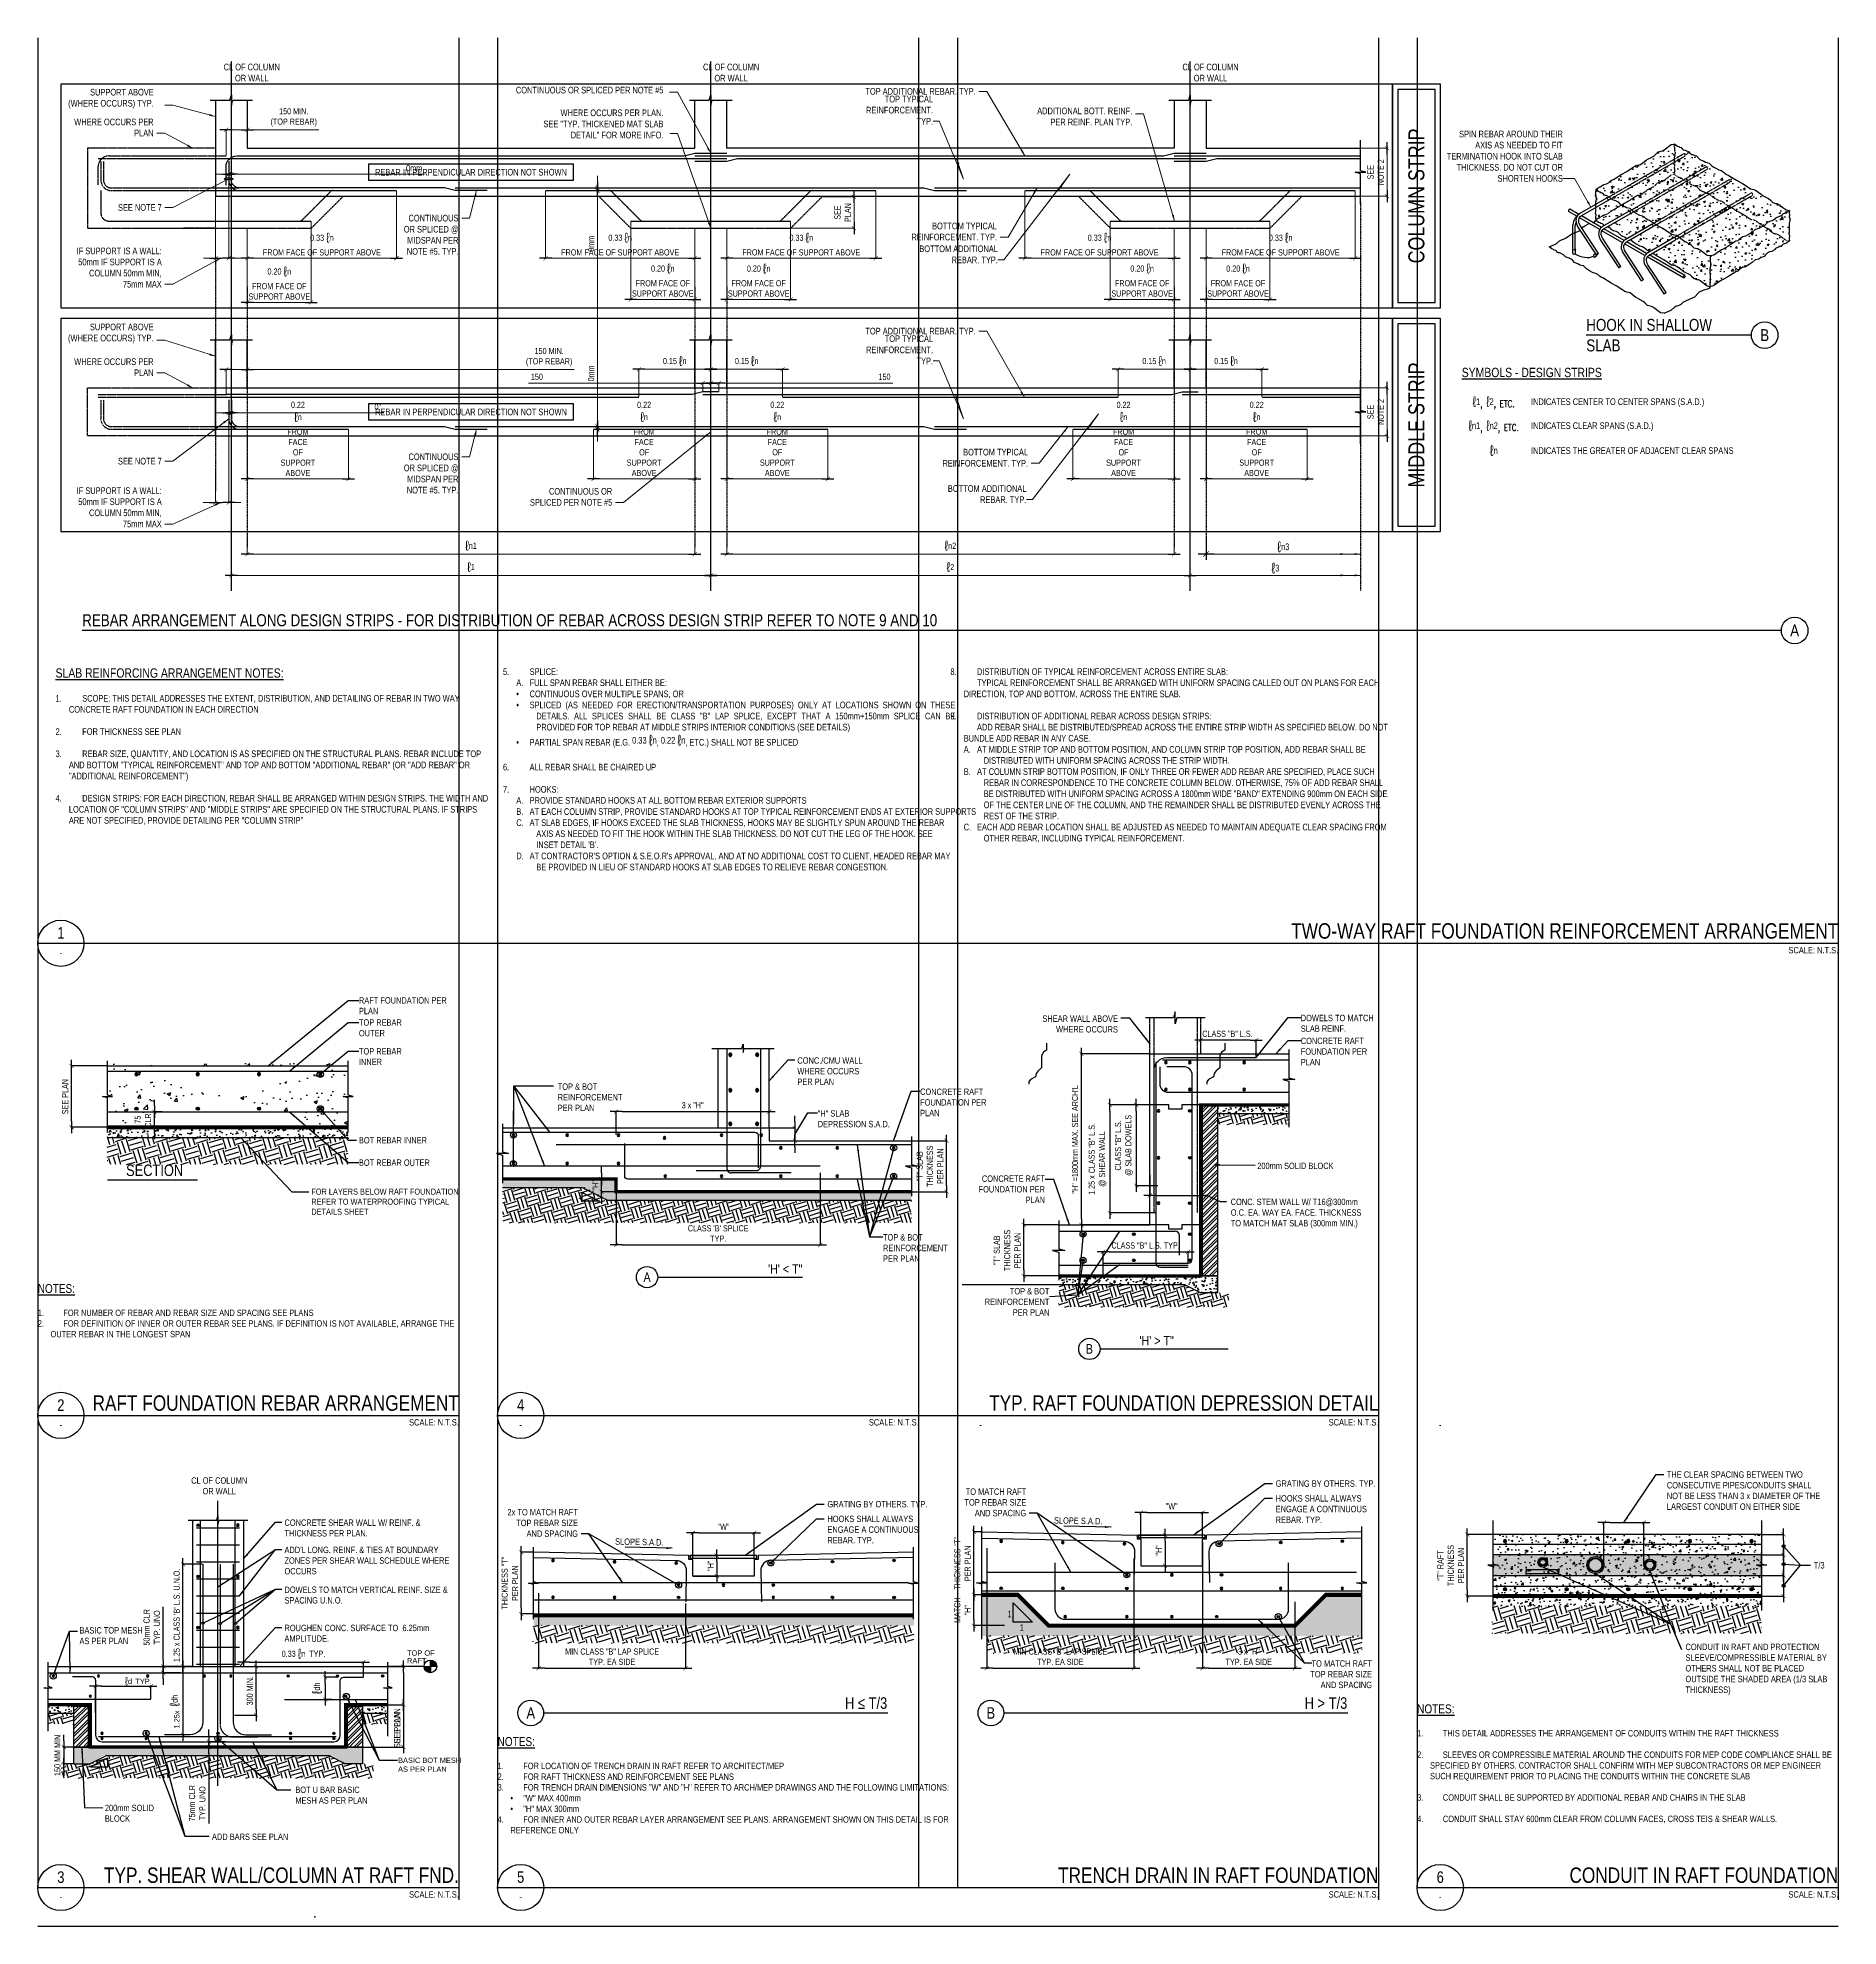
# Model space of a CAD drawing. Header units: millimetres. Extents: x 2250 to 72050, y -16050 to 57150.
import ezdxf
from ezdxf.enums import TextEntityAlignment as Align

# ---------------------------------------------------------------- set-up
doc = ezdxf.new("R2010")
doc.units = ezdxf.units.MM
for name, pattern in [('CENTER2', [1.125, 0.75, -0.125, 0.125, -0.125]), ('DASHED', [0.75, 0.5, -0.25]), ('DOT2', [0.125, 0, -0.125]), ('HIDDEN', [0.375, 0.25, -0.125]), ('HIDDEN2', [0.1875, 0.125, -0.0625])]:
    doc.linetypes.add(name, pattern=pattern)
for name, color, linetype in [('BLINDING', 1, 'Continuous'), ('S-D-C-CONC', 3, 'Continuous'), ('S-D-MEDM', 3, 'Continuous'), ('S-D-THCK', 6, 'Continuous'), ('S-G-BREK', 2, 'Continuous'), ('S-G-CNTR', 1, 'CENTER2'), ('S-G-DIM', 1, 'Continuous'), ('S-G-DIMS', 1, 'Continuous'), ('S-G-DOTS', 2, 'DOT2'), ('S-G-HATCH', 1, 'Continuous'), ('S-G-HDN1', 2, 'HIDDEN'), ('S-G-HDN2', 1, 'HIDDEN2'), ('S-G-HTCH', 1, 'Continuous'), ('S-G-LEDR', 2, 'Continuous'), ('S-G-MEDM', 3, 'Continuous'), ('S-G-POCH-25', 8, 'Continuous'), ('S-G-RBAR', 7, 'Continuous'), ('S-G-REFR', 3, 'Continuous'), ('S-G-STTL', 4, 'Continuous'), ('S-G-TEXT', 3, 'Continuous'), ('S-G-THCK', 6, 'Continuous'), ('S-G-THIN', 1, 'Continuous'), ('S-G-TITL', 7, 'Continuous'), ('S-G-TITLREF', 4, 'Continuous'), ('S-HATCH', 8, 'Continuous'), ('S-P-W-TDOWN', 3, 'Continuous'), ('WATER PROOF', 1, 'DASHED')]:
    doc.layers.add(name, color=color, linetype=linetype)
doc.layers.add('Lines', color=7, linetype='Continuous', lineweight=9, true_color=0x00a600)
doc.layers.add('NPLT-JLA', color=193, linetype='Continuous', plot=False)
doc.styles.add('ARIAL', font='arial.ttf', dxfattribs={"width": 0.8})
doc.styles.add('ROMDI', font='arial.ttf', dxfattribs={"width": 0.7, "height": 1.25})
doc.dimstyles.new('ARIALDIMS', dxfattribs={"dimscale": 12, "dimtxt": 20, "dimasz": 19.5, "dimexe": 2.25, "dimexo": 1.75, "dimgap": 10, "dimtad": 1, "dimzin": 3, "dimdsep": 46, "dimtxsty": 'ARIAL', "dimblk1": 'nyatick', "dimblk2": 'nyatick', "dimsah": 1, "dimcen": 2.25, "dimclrd": 1, "dimclre": 1, "dimclrt": 2, "dimadec": 0, "dimazin": 0, "dimtfac": 1, "dimtmove": 0, "dimatfit": 3, "dimfxl": 1, "dimfrac": 2, "dimtolj": 1, "dimtzin": 0, "dimarcsym": 0})
pattern_1 = [(50, (2411.7, -21661.85), (740.546, -64.7894), [77.435, -851.7836]), (355, (2411.7, -21661.85), (-143.256, 776.612), [61.948, -681.427]), (100.4514, (2473.4, -21667.25), (597.29, 711.8226), [65.8095, -723.9046]), (46.1842, (2411.7, -21455.4), (1101.889, -170.893), [116.152, -1277.675]), (96.6356, (2503.5, -21469.6), (965.006, 1005.743), [98.714, -1085.858]), (351.1842, (2411.7, -21455.4), (965.006, 1005.743), [92.922, -1022.14]), (21, (2514.95, -21507), (616.2856, -415.69), [77.435, -851.7836]), (326, (2514.95, -21507), (251.2145, 748.692), [61.948, -681.427]), (71.4514, (2566.3, -21541.6), (867.5, 333.002), [65.8095, -723.9046]), (37.5, (2411.7, -21661.85), (12.5546, 343.7012), [0, -673.1671, 0, -691.7515, 0, -684.008]), (7.5, (2411.7, -21661.85), (271.61, 407.2163), [0, -394.4016, 0, -657.6802, 0, -260.6974]), (327.5, (2181.46, -21661.85), (551.15295, -23.2871), [0, -258.1162, 0, -805.3226, 0, -1068.6012]), (317.5, (2078.2, -21661.85), (602.1193, 103.355), [0, -335.551, 0, -534.8168, 0, -758.8617])]
pattern_2 = [(45, (-981481.95, 190919.5), (-145.79639, 145.79639), []), (45, (-981481.95, 191022.6), (-145.79639, 145.79639), [])]
pattern_3 = [(95, (-58692.47, -20005.9), (358.1826, 300.5509), [48.7056, -535.762]), (40, (-58692.47, -20005.9), (-409.1223, 281.6928), [38.9645, -428.6097]), (145.45144, (-58662.6, -19980.87), (-50.9397, 582.2437), [41.3934, -455.3277]), (91.1842, (-58784.3, -19914.07), (566.085, 414.072), [73.0585, -803.643]), (141.6356, (-58737.14, -19879.57), (-18.1185, 876.5144), [62.09, -682.992]), (36.1842, (-58784.3, -19914.1), (-18.1185, 876.5144), [58.447, -642.9145]), (66, (-58715.43, -19891.1), (458.9835, 89.2174), [48.7056, -535.762]), (11, (-58715.43, -19891.1), (-221.259, 444.7205), [38.9645, -428.6097]), (116.45144, (-58677.2, -19883.68), (237.7244, 533.9379), [41.3934, -455.3277]), (82.5, (-58692.47, -20005.91), (-147.28145, 158.4491), [0, -423.4144, 0, -435.1038, 0, -430.2332]), (52.5, (-58692.47, -20005.9), (-60.3125, 301.9162), [0, -248.0741, 0, -413.6733, 0, -163.9757]), (12.5, (-58794.87, -20108.31), (255.48914, 234.7747), [0, -162.3522, 0, -506.5387, 0, -672.1379]), (2.5, (-58840.8, -20154.23), (221.8315, 313.7681), [0, -211.0578, 0, -336.3937, 0, -477.3153])]
pattern_4 = [(17.07395, (-981481.95, 190919.5), (273.12422, 515.27523), [412.37447, -412.37447]), (17.07395, (-981527.35, 191067.33), (273.12422, 515.27523), [412.37447, -412.37447]), (17.07395, (-981572.76, 191215.16), (273.12422, 515.27523), [412.37447, -412.37447]), (107.07395, (-981538.6, 191279.57), (-515.27523, 273.12422), [412.37447, -412.37447]), (107.07395, (-981390.8, 191324.97), (-515.27523, 273.12422), [412.37447, -412.37447]), (107.07395, (-981242.97, 191370.37), (-515.27523, 273.12422), [412.37447, -412.37447])]

msp = doc.modelspace()

# ---------------------------------------------------------------- texts
at = {"layer": 'S-G-DIMS', "color": 3, "attachment_point": 5, "style": 'ARIAL'}
for s, insert, char_height in [('\\A1;\\pxql;1', (23283.65, 12220.088), 152.20515), ('\\A1;\\pxql;2', (23681.9, 11928.938), 152.20515), ('1', (39926.22, -3947.661), 248.857), ('1', (40397.356, -4472.651), 248.857), ('\\A1;\\pxql;2', (4643.125, -9998.626), 152.20515), ('\\A1;\\pxql;1', (5041.374, -9707.476), 152.20515)]:
    msp.add_mtext(s, dxfattribs=dict(at, insert=insert, char_height=char_height))
at = {"layer": 'S-G-LEDR', "color": 3}
for s, insert, char_height, width, attachment_point, style in [('RAFT FOUNDATION PER PLAN', (14700.565, 19961.517), 247.42469, 3785.20396, 1, 'ARIAL'), ('TOP REBAR\\POUTER', (14700.565, 19104.726), 247.4247, 3785.20396, 1, 'ARIAL'), ('SHEAR WALL ABOVE \\PWHERE OCCURS', (44123.769, 19253.214), 247.42469, 3085.45847, 3, 'ARIAL'), ('DOWELS TO MATCH SLAB REINF.', (51214.361, 19278.632), 247.42469, 2998.59374, 1, 'ARIAL'), ('CONCRETE RAFT FOUNDATION PER PLAN', (51214.361, 18391.158), 247.42469, 3017.28576, 1, 'ARIAL'), ('TOP REBAR\\PINNER', (14700.565, 17988.189), 247.4247, 3785.20396, 1, 'ARIAL'), ('CONC./CMU WALL\\PWHERE OCCURS\\PPER PLAN', (31697.788, 17629.939), 247.42469, 3017.28576, 1, 'ARIAL'), ('TOP & BOT REINFORCEMENT PER PLAN', (22407.761, 16617.644), 247.42469, 2163.35772, 1, 'ARIAL'), ('CONCRETE RAFT FOUNDATION PER PLAN', (36456.628, 16420.44), 247.42469, 3017.28576, 1, 'ARIAL'), ('"H" SLAB DEPRESSION S.A.D.', (32485.877, 15580.075), 247.42469, 3017.28576, 1, 'ARIAL'), ('BOT REBAR INNER', (14700.565, 14539.587), 247.42469, 2795.88832, 1, 'ARIAL'), ('BOT REBAR OUTER', (14700.565, 13671.747), 247.42469, 3562.68515, 1, 'ARIAL'), ('200mm SOLID BLOCK', (49526.637, 13546.896), 247.42469, 3562.68515, 1, 'ARIAL'), ('{\\W0.8;FOR LAYERS BELOW RAFT FOUNDATION REFER TO WATERPROOFING TYPICAL DETAILS SHEET}', (12854.459, 12541.362), 233.7871, 5293.67999, 1, 'ROMDI'), ('CONCRETE RAFT FOUNDATION PER PLAN', (41296.845, 13051.741), 247.42469, 2795.88832, 3, 'ARIAL'), ('CONC. STEM WALL W/ T16@300mm O.C. EA. WAY EA. FACE. THICKNESS TO MATCH MAT SLAB (300mm MIN.)', (48498.404, 12150.267), 247.42469, 5078.286, 1, 'ARIAL'), ('TOP & BOT REINFORCEMENT PER PLAN', (35017.86, 10776.305), 247.42469, 3017.28576, 1, 'ARIAL'), ('{\\H1.4x;\\LNOTES:\\P}\\P\\pxi-2,l2;1.^IFOR NUMBER OF REBAR AND REBAR SIZE AND SPACING SEE PLANS\\P2.^IFOR DEFINITION OF INNER OR OUTER REBAR SEE PLANS. IF DEFINITION IS NOT AVAILABLE, ARRANGE THE OUTER REBAR IN THE LONGEST SPAN', (2250, 8840.65), 247.424687, 16033.11921, 1, 'ARIAL'), ('\\pxqr;TOP & BOT REINFORCEMENT PER PLAN', (41470.239, 8689.603), 247.42469, 2795.88832, 3, 'ARIAL'), ('THE CLEAR SPACING BETWEEN TWO CONSECUTIVE PIPES/CONDUITS SHALL NOT BE LESS THAN 3 x DIAMETER OF THE LARGEST CONDUIT ON EITHER SIDE ', (65403.628, 1582.98), 248.856715, 5966.67891, 1, 'ARIAL'), ('\\pxqc;CL OF COLUMN OR WALL', (8208.334, 1349.965), 247.42469, 2152.0706, 1, 'ARIAL'), ('TO MATCH RAFT TOP REBAR SIZE AND SPACING', (40570.01, -162.906), 248.85672, 2802.0967, 9, 'ARIAL'), ('GRATING BY OTHERS. TYP.', (50239.596, 1230.874), 248.85672, 3800.92446, 1, 'ARIAL'), ('2x TO MATCH RAFT TOP REBAR SIZE AND SPACING', (23192.47, -959.247), 248.85672, 2802.0967, 9, 'ARIAL'), ('GRATING BY OTHERS. TYP.', (32862.056, 434.532), 248.85672, 3811.57501, 1, 'ARIAL'), ('HOOKS SHALL ALWAYS ENGAGE A CONTINUOUS REBAR. TYP.', (50239.596, 660.648), 248.85672, 3391.60896, 1, 'ARIAL'), ('CONCRETE SHEAR WALL W/ REINF. & THICKNESS PER PLAN.', (11814.902, -282.87), 247.42469, 5877.01228, 1, 'ARIAL'), ('HOOKS SHALL ALWAYS ENGAGE A CONTINUOUS REBAR. TYP.', (32862.056, -135.693), 248.85672, 3402.00015, 1, 'ARIAL'), ("ADD'L LONG. REINF. & TIES AT BOUNDARY ZONES PER SHEAR WALL SCHEDULE WHERE OCCURS", (11814.902, -1339.93), 247.42469, 6330.04674, 1, 'ARIAL'), ('\\W0.7;T/3', (71099.891, -1935.397), 248.8567, 3583.53659, 1, 'ARIAL'), ('DOWELS TO MATCH VERTICAL REINF. SIZE & SPACING U.N.O.', (11814.902, -2881.998), 247.42469, 6302.34182, 1, 'ARIAL'), ('ROUGHEN CONC. SURFACE TO  6.25mm AMPLITUDE.', (11814.902, -4364.508), 247.42469, 6152.58669, 1, 'ARIAL'), ('\\pxql;BASIC TOP MESH \\PAS PER PLAN', (3867.861, -4456.49), 247.42469, 6152.58669, 1, 'ARIAL'), ('CONDUIT IN RAFT AND PROTECTION SLEEVE/COMPRESSIBLE MATERIAL BY OTHERS SHALL NOT BE PLACED OUTSIDE THE SHADED AREA (1/3 SLAB THICKNESS)', (66127.005, -5098.003), 248.856715, 5280.19657, 1, 'ARIAL'), ('TO MATCH RAFT TOP REBAR SIZE AND SPACING', (53977.231, -6824.26), 248.85672, 2802.0967, 9, 'ARIAL'), ('{\\H1.4x;\\LNOTES:}\\P\\P\\pxi-2,l2;1.^ITHIS DETAIL ADDRESSES THE ARRANGEMENT OF CONDUITS WITHIN THE RAFT THICKNESS\\P\\pi0,l0;\\P\\pi-2,l2;2.^ISLEEVES OR COMPRESSIBLE MATERIAL AROUND THE CONDUITS FOR MEP CODE COMPLIANCE SHALL BE SPECIFIED BY OTHERS. CONTRACTOR SHALL CONFIRM WITH MEP SUBCONTRACTORS OR MEP ENGINEER SUCH REQUIREMENT PRIOR TO PLACING THE CONDUITS WITHIN THE CONCRETE SLAB\\P\\pi0,l0;\\P\\pi-2,l2;3.^ICONDUIT SHALL BE SUPPORTED BY ADDITIONAL REBAR AND CHAIRS IN THE SLAB\\P\\pi0,l0;\\P\\pi-2,l2;4.^ICONDUIT SHALL STAY 600mm CLEAR FROM COLUMN FACES, CROSS TEIS & SHEAR WALLS. ', (55725, -7450.68), 248.856715, 15634.46202, 1, 'ARIAL'), ('{\\H1.4x;\\LNOTES:\\l\\P}\\P\\pxi-2,l2;1.^IFOR LOCATION OF TRENCH DRAIN IN RAFT REFER TO ARCHITECT/MEP\\P2.^IFOR RAFT THICKNESS AND REINFORCEMENT SEE PLANS\\P3.^IFOR TRENCH DRAIN DIMENSIONS "W" AND "H" REFER TO ARCH/MEP DRAWINGS AND THE FOLLOWING LIMITATIONS:\\P\\pi-1,l3,t4;{\\fSymbol|b0|i0|c2|p18;·^I}"W" MAX 400mm\\P{\\fSymbol|b0|i0|c2|p18;·^I}"H" MAX 300mm\\P\\pi-2,l2,tz;4.^IFOR INNER AND OUTER REBAR LAYER ARRANGEMENT SEE PLANS. ARRANGEMENT SHOWN ON THIS DETAIL IS FOR REFERENCE ONLY', (20075, -8717.395), 248.856715, 16290.60766, 1, 'ARIAL'), ('\\pxql;BOT U BAR BASIC MESH AS PER PLAN', (12236.132, -10637.515), 247.42469, 2711.60992, 1, 'ARIAL'), ('200mm SOLID BLOCK ', (4852.281, -11341.049), 247.42469, 1936.45446, 1, 'ARIAL'), ('ADD BARS SEE PLAN', (9003.782, -12458.502), 247.42469, 6152.58669, 1, 'ARIAL')]:
    msp.add_mtext(s, dxfattribs=dict(at, insert=insert, char_height=char_height, width=width, attachment_point=attachment_point, style=style))
at = {"layer": 'S-G-LEDR', "color": 3, "style": 'ARIAL'}
for s, insert, char_height, width, attachment_point, rotation in [('SLOPE S.A.D.', (43523.52, -481.16), 248.85672, 2943.14733, 9, 358.80651058), ('SLOPE S.A.D.', (26510.397, -1302.203), 248.85672, 2943.14733, 9, 358.80651058), ('\\pxql;BASIC BOT MESH \\PAS PER PLAN', (18192.784, -9515.154), 206.18724, 1975.18417, 3, 0.00000052)]:
    msp.add_mtext(s, dxfattribs=dict(at, insert=insert, char_height=char_height, width=width, attachment_point=attachment_point, rotation=rotation))
at = {"layer": 'S-G-MEDM', "color": 3, "style": 'ARIAL', "width": 0.8}
for s, p in [('TOP OF', (16566.473, -5562.981)), ('RAFT', (16566.473, -5857.713)), ('TYP.', (6031, -6665.28))]:
    msp.add_text(s, height=206.1872, dxfattribs=at).set_placement(p)
msp.add_text('1.25x', height=206.1872, rotation=90, dxfattribs=at).set_placement((7743.234, -8387.798))
at = {"layer": 'S-G-MEDM', "color": 3, "insert": (5765.87, -6554.498), "char_height": 206.18724, "attachment_point": 5, "style": 'ARIAL'}
msp.add_mtext('\\A1;{\\fArial|b0|i0|c0|p34;\\H1.6x;ℓ\\H0.625x;d }', dxfattribs=at)
at = {"layer": 'S-G-STTL', "style": 'ARIAL', "width": 0.8}
for s, height, p in [('SECTION', 445.3644, (5674.839, 13029.049)), ('\'H\' < T"', 371.137, (30562.389, 9241.534)), ('\'H\' > T"', 371.137, (44960.325, 6460.578)), ('H ≤ T/3', 447.9421, (33545.035, -7624.066)), ('H > T/3', 447.9421, (51362.547, -7624.066))]:
    msp.add_text(s, height=height, dxfattribs=at).set_placement(p)
for s, height, p in [('A', 371.137, (25871.739, 9109.574)), ('B', 371.137, (43019.707, 6328.618)), ('A', 447.942, (21363.726, -7783.334)), ('B', 447.942, (39198.839, -7783.334))]:
    msp.add_text(s, height=height, dxfattribs=at).set_placement(p, align=Align.MIDDLE)
at = {"layer": 'S-G-TEXT', "color": 7, "char_height": 248.85672, "width": 1863.91779, "attachment_point": 3, "style": 'ARIAL'}
for insert in [(72050, 21908.08), (18575, 3608.08), (18575, 3608.08), (36400, 3608.08), (54225, 3608.08), (54225, 3608.08), (18575, -14691.92), (54225, -14691.92), (72050, -14691.92)]:
    msp.add_mtext('\\W0.8000;SCALE: N.T.S.', dxfattribs=dict(at, insert=insert))
at = {"layer": 'S-G-TITL', "char_height": 597.2561, "attachment_point": 3, "style": 'ARIAL'}
for s, insert, width in [('TWO-WAY RAFT FOUNDATION REINFORCEMENT ARRANGEMENT', (72050, 22827.396), 24797.60435), ('RAFT FOUNDATION REBAR ARRANGEMENT', (18575, 4527.396), 17688.41199), ('TYP. RAFT FOUNDATION DEPRESSION DETAIL', (54225, 4527.396), 17688.41199), ('TYP. SHEAR WALL/COLUMN AT RAFT FND.', (18575, -13772.604), 17688.41199), ('TRENCH DRAIN IN RAFT FOUNDATION', (54225, -13772.604), 17688.41199), ('CONDUIT IN RAFT FOUNDATION', (72050, -13772.604), 17688.41199)]:
    msp.add_mtext(s, dxfattribs=dict(at, insert=insert, width=width))
at = {"layer": 'S-G-TITLREF', "style": 'ARIAL', "width": 0.8}
for s, height, p in [('1', 447.942, (3145.884, 22453.472)), ('-', 248.857, (3145.884, 21687.733)), ('2', 447.942, (3145.884, 4153.472)), ('4', 447.942, (20970.884, 4153.472)), ('-', 248.857, (3145.884, 3387.733)), ('-', 248.857, (3145.884, 3387.733)), ('-', 248.857, (20970.884, 3387.733)), ('-', 248.857, (20970.884, 3387.733)), ('-', 248.857, (38795.884, 3387.733)), ('-', 248.857, (56620.884, 3387.733)), ('3', 447.942, (3145.884, -14146.528)), ('5', 447.942, (20970.884, -14146.528)), ('6', 447.942, (56620.884, -14146.528)), ('-', 248.857, (3145.884, -14912.267)), ('-', 248.857, (20970.884, -14912.267)), ('-', 248.857, (56620.884, -14912.267))]:
    msp.add_text(s, height=height, dxfattribs=at).set_placement(p, align=Align.MIDDLE)

# ---------------------------------------------------------------- blocks, each defined once
blk = doc.blocks.new('nyatick')
at = {"layer": 'S-G-DIMS'}
blk.add_line((-1.01, 0), (1, 0), dxfattribs=at)
at = {"layer": 'S-G-DIMS', "const_width": 0.08}
blk.add_lwpolyline([(0.34, 0.34), (-0.34, -0.34)], dxfattribs=at)
blk = doc.blocks.new('*D335')
at = {"layer": 'Defpoints', "color": 0, "transparency": 16777216}
for p in [(3561, 17296), (4951, 17296), (4951, 14920)]:
    blk.add_point(p, dxfattribs=at)
at = {"layer": 'S-G-DIM', "color": 1, "lineweight": -2, "transparency": 16777216}
for p, q in [((4930, 17296), (3534, 17296)), ((3561, 15154), (3561, 17062)), ((4930, 14920), (3534, 14920))]:
    blk.add_line(p, q, dxfattribs=at)
at = {"layer": 'S-G-DIM', "color": 1, "lineweight": -2, "transparency": 16777216, "xscale": 234, "yscale": 234, "zscale": 234}
for p, rotation in [((3561, 17296), 90), ((3561, 14920), 270)]:
    blk.add_blockref('nyatick', p, dxfattribs=dict(at, rotation=rotation))
at = {"layer": 'S-G-DIM', "color": 2, "transparency": 16777216, "insert": (3317, 16108), "char_height": 240, "attachment_point": 5, "rotation": 90, "style": 'ARIAL'}
blk.add_mtext('\\A1;SEE PLAN', dxfattribs=at)
blk = doc.blocks.new('*D336')
at = {"color": 1, "lineweight": -2, "transparency": 16777216}
for p, q in [((7075, 15514), (6743, 15514)), ((6770, 15748), (6770, 15982)), ((6770, 14920), (6770, 15514)), ((7075, 14920), (6743, 14920)), ((6770, 14686), (6770, 14452))]:
    blk.add_line(p, q, dxfattribs=at)
at = {"layer": 'Defpoints', "color": 0, "transparency": 16777216}
for p in [(6770, 15514), (7096, 15514), (7096, 14920)]:
    blk.add_point(p, dxfattribs=at)
at = {"color": 1, "lineweight": -2, "transparency": 16777216, "xscale": 234, "yscale": 234, "zscale": 234}
for p, rotation in [((6770, 15514), 270), ((6770, 14920), 90)]:
    blk.add_blockref('nyatick', p, dxfattribs=dict(at, rotation=rotation))
at = {"color": 2, "transparency": 16777216, "insert": (6326, 15217), "char_height": 240, "attachment_point": 5, "rotation": 90, "style": 'ARIAL'}
blk.add_mtext('\\A1;75\\PCLR.', dxfattribs=at)
blk = doc.blocks.new('*D337')
at = {"layer": 'Defpoints', "color": 0, "transparency": 16777216}
for p in [(42707, 17762), (45360, 17762), (45360, 11135)]:
    blk.add_point(p, dxfattribs=at)
at = {"layer": 'S-G-DIMS', "color": 1, "lineweight": -2, "transparency": 16777216}
for p, q in [((45339, 17762), (42680, 17762)), ((42707, 11369), (42707, 17528)), ((45339, 11135), (42680, 11135))]:
    blk.add_line(p, q, dxfattribs=at)
at = {"layer": 'S-G-DIMS', "color": 1, "lineweight": -2, "transparency": 16777216, "xscale": 234, "yscale": 234, "zscale": 234}
for p, rotation in [((42707, 17762), 90), ((42707, 11135), 270)]:
    blk.add_blockref('nyatick', p, dxfattribs=dict(at, rotation=rotation))
at = {"layer": 'S-G-DIMS', "color": 2, "transparency": 16777216, "insert": (42463, 14449), "char_height": 240, "attachment_point": 5, "rotation": 90, "style": 'ARIAL'}
blk.add_mtext('\\A1;"H" =1800mm MAX. SEE ARCH\'L', dxfattribs=at)
blk = doc.blocks.new('*D338')
at = {"layer": 'Defpoints', "color": 0, "transparency": 16777216}
for p in [(45360, 13099), (47339, 13099), (47339, 12274)]:
    blk.add_point(p, dxfattribs=at)
at = {"layer": 'S-G-DIMS', "color": 1, "lineweight": -2, "transparency": 16777216}
for p, q in [((45360, 13078), (45360, 12247)), ((47339, 13078), (47339, 12247)), ((45594, 12274), (47105, 12274))]:
    blk.add_line(p, q, dxfattribs=at)
at = {"layer": 'S-G-DIMS', "color": 1, "lineweight": -2, "transparency": 16777216, "xscale": 234, "yscale": 234, "zscale": 234, "rotation": 180}
blk.add_blockref('nyatick', (45360, 12274), dxfattribs=at)
at = {"layer": 'S-G-DIMS', "color": 1, "lineweight": -2, "transparency": 16777216, "xscale": 234, "yscale": 234, "zscale": 234}
blk.add_blockref('nyatick', (47339, 12274), dxfattribs=at)
blk = doc.blocks.new('*D339')
at = {"layer": 'Defpoints', "color": 0, "transparency": 16777216}
for p in [(36122, 14398), (37481, 14398), (36122, 12419)]:
    blk.add_point(p, dxfattribs=at)
at = {"layer": 'S-G-DIMS', "color": 1, "lineweight": -2, "transparency": 16777216}
for p, q in [((36143, 14398), (37508, 14398)), ((37481, 12653), (37481, 14164)), ((36143, 12419), (37508, 12419))]:
    blk.add_line(p, q, dxfattribs=at)
at = {"layer": 'S-G-DIMS', "color": 1, "lineweight": -2, "transparency": 16777216, "xscale": 234, "yscale": 234, "zscale": 234}
for p, rotation in [((37481, 14398), 90), ((37481, 12419), 270)]:
    blk.add_blockref('nyatick', p, dxfattribs=dict(at, rotation=rotation))
at = {"layer": 'S-G-DIMS', "color": 2, "transparency": 16777216, "insert": (36837, 13408), "char_height": 240, "attachment_point": 5, "rotation": 90, "style": 'ARIAL'}
blk.add_mtext('\\A1;"T" SLAB \\PTHICKNESS \\PPER PLAN', dxfattribs=at)
blk = doc.blocks.new('*D340')
at = {"layer": 'Defpoints', "color": 0, "transparency": 16777216}
for p in [(32587, 13180), (24669, 12419), (32587, 10361)]:
    blk.add_point(p, dxfattribs=at)
at = {"layer": 'S-G-DIMS', "color": 1, "lineweight": -2, "transparency": 16777216}
for p, q in [((32587, 13159), (32587, 10334)), ((24669, 12398), (24669, 10334)), ((24903, 10361), (32353, 10361))]:
    blk.add_line(p, q, dxfattribs=at)
at = {"layer": 'S-G-DIMS', "color": 1, "lineweight": -2, "transparency": 16777216, "xscale": 234, "yscale": 234, "zscale": 234, "rotation": 180}
blk.add_blockref('nyatick', (24669, 10361), dxfattribs=at)
at = {"layer": 'S-G-DIMS', "color": 1, "lineweight": -2, "transparency": 16777216, "xscale": 234, "yscale": 234, "zscale": 234}
blk.add_blockref('nyatick', (32587, 10361), dxfattribs=at)
at = {"layer": 'S-G-DIMS', "color": 2, "transparency": 16777216, "insert": (28628, 10803), "char_height": 240, "attachment_point": 5, "style": 'ARIAL'}
blk.add_mtext("\\A1;CLASS 'B' SPLICE\\PTYP.", dxfattribs=at)
blk = doc.blocks.new('*D341')
at = {"layer": 'Defpoints', "color": 0, "transparency": 16777216}
for p in [(30608, 15530), (30608, 14893), (24669, 14617)]:
    blk.add_point(p, dxfattribs=at)
at = {"layer": 'S-G-DIMS', "color": 1, "lineweight": -2, "transparency": 16777216}
for p, q in [((24669, 14638), (24669, 15557)), ((24903, 15530), (30374, 15530)), ((30608, 14914), (30608, 15557))]:
    blk.add_line(p, q, dxfattribs=at)
at = {"layer": 'S-G-DIMS', "color": 1, "lineweight": -2, "transparency": 16777216, "xscale": 234, "yscale": 234, "zscale": 234, "rotation": 180}
blk.add_blockref('nyatick', (24669, 15530), dxfattribs=at)
at = {"layer": 'S-G-DIMS', "color": 1, "lineweight": -2, "transparency": 16777216, "xscale": 234, "yscale": 234, "zscale": 234}
blk.add_blockref('nyatick', (30608, 15530), dxfattribs=at)
at = {"layer": 'S-G-DIMS', "color": 2, "transparency": 16777216, "insert": (27638, 15772), "char_height": 240, "attachment_point": 5, "style": 'ARIAL'}
blk.add_mtext('\\A1;3 x "H"', dxfattribs=at)
blk = doc.blocks.new('*D342')
at = {"layer": 'Defpoints', "color": 0, "transparency": 16777216}
for p in [(30602, 14893), (31603, 14398), (31603, 14398)]:
    blk.add_point(p, dxfattribs=at)
at = {"layer": 'S-G-DIMS', "color": 1, "lineweight": -2, "transparency": 16777216}
for p, q in [((30623, 14893), (31630, 14893)), ((31603, 15127), (31603, 15361)), ((31603, 14893), (31603, 14398)), ((31603, 14164), (31603, 13930)), ((31624, 14398), (31630, 14398))]:
    blk.add_line(p, q, dxfattribs=at)
at = {"layer": 'S-G-DIMS', "color": 1, "lineweight": -2, "transparency": 16777216, "xscale": 234, "yscale": 234, "zscale": 234}
for p, rotation in [((31603, 14893), 270), ((31603, 14398), 90)]:
    blk.add_blockref('nyatick', p, dxfattribs=dict(at, rotation=rotation))
blk = doc.blocks.new('*D343')
at = {"layer": 'Defpoints', "color": 0, "transparency": 16777216}
for p in [(24107, 12914), (24669, 12914), (24669, 12419)]:
    blk.add_point(p, dxfattribs=at)
at = {"layer": 'S-G-DIMS', "color": 1, "lineweight": -2, "transparency": 16777216}
for p, q in [((24107, 13148), (24107, 13382)), ((24648, 12914), (24080, 12914)), ((24107, 12419), (24107, 12914)), ((24648, 12419), (24080, 12419)), ((24107, 12185), (24107, 11951))]:
    blk.add_line(p, q, dxfattribs=at)
at = {"layer": 'S-G-DIMS', "color": 1, "lineweight": -2, "transparency": 16777216, "xscale": 234, "yscale": 234, "zscale": 234}
for p, rotation in [((24107, 12914), 270), ((24107, 12419), 90)]:
    blk.add_blockref('nyatick', p, dxfattribs=dict(at, rotation=rotation))
at = {"layer": 'S-G-DIMS', "color": 2, "transparency": 16777216, "insert": (23867, 12666), "char_height": 240, "attachment_point": 5, "rotation": 90, "style": 'ARIAL'}
blk.add_mtext('\\A1;"H"', dxfattribs=at)
blk = doc.blocks.new('*D344')
at = {"layer": 'Defpoints', "color": 0, "transparency": 16777216}
for p in [(40475, 11135), (41834, 11135), (41834, 9156)]:
    blk.add_point(p, dxfattribs=at)
at = {"layer": 'S-G-DIMS', "color": 1, "lineweight": -2, "transparency": 16777216}
for p, q in [((41813, 11135), (40448, 11135)), ((40475, 9390), (40475, 10901)), ((41813, 9156), (40448, 9156))]:
    blk.add_line(p, q, dxfattribs=at)
at = {"layer": 'S-G-DIMS', "color": 1, "lineweight": -2, "transparency": 16777216, "xscale": 234, "yscale": 234, "zscale": 234}
for p, rotation in [((40475, 11135), 90), ((40475, 9156), 270)]:
    blk.add_blockref('nyatick', p, dxfattribs=dict(at, rotation=rotation))
at = {"layer": 'S-G-DIMS', "color": 2, "transparency": 16777216, "insert": (39830, 10145), "char_height": 240, "attachment_point": 5, "rotation": 90, "style": 'ARIAL'}
blk.add_mtext('\\A1;"T" SLAB \\PTHICKNESS \\PPER PLAN', dxfattribs=at)
blk = doc.blocks.new('*D345')
at = {"layer": 'Defpoints', "color": 0, "transparency": 16777216}
for p in [(46848, 10093), (46848, 9603), (43551, 9156)]:
    blk.add_point(p, dxfattribs=at)
at = {"layer": 'S-G-DIMS', "color": 1, "lineweight": -2, "transparency": 16777216}
for p, q in [((43551, 9177), (43551, 10120)), ((43785, 10093), (46614, 10093)), ((46848, 9624), (46848, 10120))]:
    blk.add_line(p, q, dxfattribs=at)
at = {"layer": 'S-G-DIMS', "color": 1, "lineweight": -2, "transparency": 16777216, "xscale": 234, "yscale": 234, "zscale": 234, "rotation": 180}
blk.add_blockref('nyatick', (43551, 10093), dxfattribs=at)
at = {"layer": 'S-G-DIMS', "color": 1, "lineweight": -2, "transparency": 16777216, "xscale": 234, "yscale": 234, "zscale": 234}
blk.add_blockref('nyatick', (46848, 10093), dxfattribs=at)
at = {"layer": 'S-G-DIMS', "color": 2, "transparency": 16777216, "insert": (45199, 10337), "char_height": 240, "attachment_point": 5, "style": 'ARIAL'}
blk.add_mtext('\\A1;CLASS "B" L.S. TYP.', dxfattribs=at)
blk = doc.blocks.new('*D359')
at = {"layer": 'Defpoints', "color": 0, "transparency": 16777216}
for p in [(47339, 18298), (47339, 17762), (49483, 17618)]:
    blk.add_point(p, dxfattribs=at)
at = {"layer": 'S-G-DIMS', "color": 1, "lineweight": -2, "transparency": 16777216}
for p, q in [((47339, 17783), (47339, 18325)), ((49483, 17639), (49483, 18325)), ((49249, 18298), (47573, 18298))]:
    blk.add_line(p, q, dxfattribs=at)
at = {"layer": 'S-G-DIMS', "color": 1, "lineweight": -2, "transparency": 16777216, "xscale": 234, "yscale": 234, "zscale": 234, "rotation": 180}
blk.add_blockref('nyatick', (47339, 18298), dxfattribs=at)
at = {"layer": 'S-G-DIMS', "color": 1, "lineweight": -2, "transparency": 16777216, "xscale": 234, "yscale": 234, "zscale": 234}
blk.add_blockref('nyatick', (49483, 18298), dxfattribs=at)
at = {"layer": 'S-G-DIMS', "color": 2, "transparency": 16777216, "insert": (48373, 18542), "char_height": 240, "attachment_point": 5, "style": 'ARIAL'}
blk.add_mtext('\\A1;CLASS "B" L.S.', dxfattribs=at)
blk = doc.blocks.new('*D346')
at = {"layer": 'Defpoints', "color": 0, "transparency": 16777216}
for p in [(45360, 15783), (44833, 12649), (45689, 12649)]:
    blk.add_point(p, dxfattribs=at)
at = {"layer": 'S-G-DIMS', "color": 1, "lineweight": -2, "transparency": 16777216}
for p, q in [((45339, 15783), (44806, 15783)), ((44833, 15549), (44833, 12883)), ((45668, 12649), (44806, 12649))]:
    blk.add_line(p, q, dxfattribs=at)
at = {"layer": 'S-G-DIMS', "color": 1, "lineweight": -2, "transparency": 16777216, "xscale": 234, "yscale": 234, "zscale": 234}
for p, rotation in [((44833, 15783), 90), ((44833, 12649), 270)]:
    blk.add_blockref('nyatick', p, dxfattribs=dict(at, rotation=rotation))
at = {"layer": 'S-G-DIMS', "color": 2, "transparency": 16777216, "insert": (44353, 14216), "char_height": 240, "attachment_point": 5, "rotation": 90, "style": 'ARIAL'}
blk.add_mtext('\\A1;CLASS "B" L.S.\\P@ SLAB DOWELS', dxfattribs=at)
blk = doc.blocks.new('*D347')
at = {"layer": 'Defpoints', "color": 0, "transparency": 16777216}
for p in [(45360, 15783), (43813, 11598), (45607, 11598)]:
    blk.add_point(p, dxfattribs=at)
at = {"layer": 'S-G-LEDR', "color": 1, "lineweight": -2, "transparency": 16777216}
for p, q in [((45339, 15783), (43786, 15783)), ((43813, 15549), (43813, 11832)), ((45586, 11598), (43786, 11598))]:
    blk.add_line(p, q, dxfattribs=at)
at = {"layer": 'S-G-LEDR', "color": 1, "lineweight": -2, "transparency": 16777216, "xscale": 234, "yscale": 234, "zscale": 234}
for p, rotation in [((43813, 15783), 90), ((43813, 11598), 270)]:
    blk.add_blockref('nyatick', p, dxfattribs=dict(at, rotation=rotation))
at = {"layer": 'S-G-LEDR', "color": 2, "transparency": 16777216, "insert": (43333, 13691), "char_height": 240, "attachment_point": 5, "rotation": 90, "style": 'ARIAL'}
blk.add_mtext('\\A1;1.25 x CLASS "B" L.S.\\P@ SHEAR WALL', dxfattribs=at)
blk = doc.blocks.new('*D270')
at = {"layer": 'Defpoints', "color": 0, "transparency": 16777216}
for p in [(113239, 103394), (114272, 103394), (113239, 101536)]:
    blk.add_point(p, dxfattribs=at)
at = {"layer": 'S-G-DIMS', "color": 1, "lineweight": -2, "transparency": 16777216}
for p, q in [((113260, 103394), (114299, 103394)), ((114272, 101770), (114272, 103160)), ((113260, 101536), (114299, 101536))]:
    blk.add_line(p, q, dxfattribs=at)
at = {"layer": 'S-G-DIMS', "color": 1, "lineweight": -2, "transparency": 16777216, "xscale": 234, "yscale": 234, "zscale": 234}
for p, rotation in [((114272, 103394), 90), ((114272, 101536), 270)]:
    blk.add_blockref('nyatick', p, dxfattribs=dict(at, rotation=rotation))
at = {"layer": 'S-G-DIMS', "color": 2, "transparency": 16777216, "insert": (113826, 102465), "char_height": 240, "attachment_point": 5, "rotation": 90, "style": 'ARIAL'}
blk.add_mtext('\\A1;SEE\\PNOTE 2', dxfattribs=at)
blk = doc.blocks.new('*D271')
at = {"layer": 'Defpoints', "color": 0, "transparency": 16777216}
for p in [(70082, 88492), (87428, 88492), (87428, 87666)]:
    blk.add_point(p, dxfattribs=at)
at = {"layer": 'S-G-DIMS', "color": 1, "lineweight": -2, "transparency": 16777216}
for p, q in [((70082, 88471), (70082, 87639)), ((87428, 88471), (87428, 87639)), ((70316, 87666), (87194, 87666))]:
    blk.add_line(p, q, dxfattribs=at)
at = {"layer": 'S-G-DIMS', "color": 1, "lineweight": -2, "transparency": 16777216, "xscale": 234, "yscale": 234, "zscale": 234, "rotation": 180}
blk.add_blockref('nyatick', (70082, 87666), dxfattribs=at)
at = {"layer": 'S-G-DIMS', "color": 1, "lineweight": -2, "transparency": 16777216, "xscale": 234, "yscale": 234, "zscale": 234}
blk.add_blockref('nyatick', (87428, 87666), dxfattribs=at)
at = {"layer": 'S-G-DIMS', "color": 2, "transparency": 16777216, "insert": (78755, 87985), "char_height": 240, "attachment_point": 5, "style": 'ARIAL'}
blk.add_mtext('\\A1;{\\fArial|b0|i0|c0|p34;\\H1.6x;ℓ\\H0.625x;n1 }', dxfattribs=at)
blk = doc.blocks.new('*D272')
at = {"layer": 'Defpoints', "color": 0, "transparency": 16777216}
for p in [(88667, 88492), (106012, 88492), (106012, 87666)]:
    blk.add_point(p, dxfattribs=at)
at = {"layer": 'S-G-DIMS', "color": 1, "lineweight": -2, "transparency": 16777216}
for p, q in [((88667, 88471), (88667, 87639)), ((106012, 88471), (106012, 87639)), ((88901, 87666), (105778, 87666))]:
    blk.add_line(p, q, dxfattribs=at)
at = {"layer": 'S-G-DIMS', "color": 1, "lineweight": -2, "transparency": 16777216, "xscale": 234, "yscale": 234, "zscale": 234, "rotation": 180}
blk.add_blockref('nyatick', (88667, 87666), dxfattribs=at)
at = {"layer": 'S-G-DIMS', "color": 1, "lineweight": -2, "transparency": 16777216, "xscale": 234, "yscale": 234, "zscale": 234}
blk.add_blockref('nyatick', (106012, 87666), dxfattribs=at)
at = {"layer": 'S-G-DIMS', "color": 2, "transparency": 16777216, "insert": (97339, 87985), "char_height": 240, "attachment_point": 5, "style": 'ARIAL'}
blk.add_mtext('\\A1;{\\fArial|b0|i0|c0|p34;\\H1.6x;ℓ\\H0.625x;n2 }', dxfattribs=at)
blk = doc.blocks.new('*D273')
at = {"layer": 'Defpoints', "color": 0, "transparency": 16777216}
for p in [(69463, 88492), (88047, 88492), (88047, 86840)]:
    blk.add_point(p, dxfattribs=at)
at = {"layer": 'S-G-DIMS', "color": 1, "lineweight": -2, "transparency": 16777216}
for p, q in [((69463, 88471), (69463, 86813)), ((88047, 88471), (88047, 86813)), ((69697, 86840), (87813, 86840))]:
    blk.add_line(p, q, dxfattribs=at)
at = {"layer": 'S-G-DIMS', "color": 1, "lineweight": -2, "transparency": 16777216, "xscale": 234, "yscale": 234, "zscale": 234, "rotation": 180}
blk.add_blockref('nyatick', (69463, 86840), dxfattribs=at)
at = {"layer": 'S-G-DIMS', "color": 1, "lineweight": -2, "transparency": 16777216, "xscale": 234, "yscale": 234, "zscale": 234}
blk.add_blockref('nyatick', (88047, 86840), dxfattribs=at)
at = {"layer": 'S-G-DIMS', "color": 2, "transparency": 16777216, "insert": (78755, 87159), "char_height": 240, "attachment_point": 5, "style": 'ARIAL'}
blk.add_mtext('\\A1;{\\fArial|b0|i0|c0|p34;\\H1.6x;ℓ\\H0.625x;1 }', dxfattribs=at)
blk = doc.blocks.new('*D274')
at = {"layer": 'Defpoints', "color": 0, "transparency": 16777216}
for p in [(88047, 88492), (106632, 88492), (106632, 86840)]:
    blk.add_point(p, dxfattribs=at)
at = {"layer": 'S-G-DIMS', "color": 1, "lineweight": -2, "transparency": 16777216}
for p, q in [((88047, 88471), (88047, 86813)), ((106632, 88471), (106632, 86813)), ((88281, 86840), (106398, 86840))]:
    blk.add_line(p, q, dxfattribs=at)
at = {"layer": 'S-G-DIMS', "color": 1, "lineweight": -2, "transparency": 16777216, "xscale": 234, "yscale": 234, "zscale": 234, "rotation": 180}
blk.add_blockref('nyatick', (88047, 86840), dxfattribs=at)
at = {"layer": 'S-G-DIMS', "color": 1, "lineweight": -2, "transparency": 16777216, "xscale": 234, "yscale": 234, "zscale": 234}
blk.add_blockref('nyatick', (106632, 86840), dxfattribs=at)
at = {"layer": 'S-G-DIMS', "color": 2, "transparency": 16777216, "insert": (97339, 87159), "char_height": 240, "attachment_point": 5, "style": 'ARIAL'}
blk.add_mtext('\\A1;{\\fArial|b0|i0|c0|p34;\\H1.6x;ℓ\\H0.625x;2 }', dxfattribs=at)
blk = doc.blocks.new('*D275')
at = {"layer": 'Defpoints', "color": 0, "transparency": 16777216}
for p in [(113239, 94102), (114272, 94102), (113239, 92244)]:
    blk.add_point(p, dxfattribs=at)
at = {"layer": 'S-G-DIMS', "color": 1, "lineweight": -2, "transparency": 16777216}
for p, q in [((113260, 94102), (114299, 94102)), ((114272, 92478), (114272, 93868)), ((113260, 92244), (114299, 92244))]:
    blk.add_line(p, q, dxfattribs=at)
at = {"layer": 'S-G-DIMS', "color": 1, "lineweight": -2, "transparency": 16777216, "xscale": 234, "yscale": 234, "zscale": 234}
for p, rotation in [((114272, 94102), 90), ((114272, 92244), 270)]:
    blk.add_blockref('nyatick', p, dxfattribs=dict(at, rotation=rotation))
at = {"layer": 'S-G-DIMS', "color": 2, "transparency": 16777216, "insert": (113826, 93173), "char_height": 240, "attachment_point": 5, "rotation": 90, "style": 'ARIAL'}
blk.add_mtext('\\A1;SEE\\PNOTE 2', dxfattribs=at)
blk = doc.blocks.new('*D276')
at = {"layer": 'Defpoints', "color": 0, "transparency": 16777216}
for p in [(92384, 101512), (93602, 101512), (91145, 100297)]:
    blk.add_point(p, dxfattribs=at)
at = {"layer": 'S-G-DIMS', "color": 1, "lineweight": -2, "transparency": 16777216}
for p, q in [((92405, 101512), (93629, 101512)), ((93602, 100531), (93602, 101278)), ((91166, 100297), (93629, 100297))]:
    blk.add_line(p, q, dxfattribs=at)
at = {"layer": 'S-G-DIMS', "color": 1, "lineweight": -2, "transparency": 16777216, "xscale": 234, "yscale": 234, "zscale": 234}
for p, rotation in [((93602, 101512), 90), ((93602, 100297), 270)]:
    blk.add_blockref('nyatick', p, dxfattribs=dict(at, rotation=rotation))
at = {"layer": 'S-G-DIMS', "color": 2, "transparency": 16777216, "insert": (93160, 100904), "char_height": 240, "attachment_point": 5, "rotation": 90, "style": 'ARIAL'}
blk.add_mtext('\\A1;SEE\\PPLAN', dxfattribs=at)
blk = doc.blocks.new('*D277')
at = {"layer": 'Defpoints', "color": 0, "transparency": 16777216}
for p in [(69360, 102155), (69463, 102385), (69463, 102155)]:
    blk.add_point(p, dxfattribs=at)
at = {"layer": 'S-G-DIMS', "color": 1, "lineweight": -2, "transparency": 16777216}
for p, q in [((69126, 102385), (68892, 102385)), ((69360, 102176), (69360, 102412)), ((69360, 102385), (69463, 102385)), ((69463, 102176), (69463, 102412)), ((69697, 102385), (76954, 102385))]:
    blk.add_line(p, q, dxfattribs=at)
at = {"layer": 'S-G-DIMS', "color": 1, "lineweight": -2, "transparency": 16777216, "xscale": 234, "yscale": 234, "zscale": 234}
blk.add_blockref('nyatick', (69360, 102385), dxfattribs=at)
at = {"layer": 'S-G-DIMS', "color": 1, "lineweight": -2, "transparency": 16777216, "xscale": 234, "yscale": 234, "zscale": 234, "rotation": 180}
blk.add_blockref('nyatick', (69463, 102385), dxfattribs=at)
at = {"layer": 'S-G-DIMS', "color": 2, "transparency": 16777216, "insert": (76550, 102627), "char_height": 240, "attachment_point": 5, "style": 'ARIAL'}
blk.add_mtext('\\A1;0mm', dxfattribs=at)
blk = doc.blocks.new('*D278')
at = {"layer": 'Defpoints', "color": 0, "transparency": 16777216}
for p in [(69360, 102104), (68848, 101536), (68848, 99133)]:
    blk.add_point(p, dxfattribs=at)
at = {"layer": 'S-G-DIMS', "color": 1, "lineweight": -2, "transparency": 16777216}
for p, q in [((69360, 102083), (69360, 99106)), ((68848, 101515), (68848, 99106)), ((68614, 99133), (68380, 99133)), ((69360, 99133), (68848, 99133)), ((69594, 99133), (69828, 99133))]:
    blk.add_line(p, q, dxfattribs=at)
at = {"layer": 'S-G-DIMS', "color": 1, "lineweight": -2, "transparency": 16777216, "xscale": 234, "yscale": 234, "zscale": 234}
blk.add_blockref('nyatick', (68848, 99133), dxfattribs=at)
at = {"layer": 'S-G-DIMS', "color": 1, "lineweight": -2, "transparency": 16777216, "xscale": 234, "yscale": 234, "zscale": 234, "rotation": 180}
blk.add_blockref('nyatick', (69360, 99133), dxfattribs=at)
blk = doc.blocks.new('*D279')
at = {"layer": 'Defpoints', "color": 0, "transparency": 16777216}
for p in [(88667, 92244), (92590, 92502), (92590, 90575)]:
    blk.add_point(p, dxfattribs=at)
at = {"layer": 'S-G-DIMS', "color": 1, "lineweight": -2, "transparency": 16777216}
for p, q in [((92590, 92481), (92590, 90548)), ((88667, 92223), (88667, 90548)), ((88901, 90575), (92356, 90575))]:
    blk.add_line(p, q, dxfattribs=at)
at = {"layer": 'S-G-DIMS', "color": 1, "lineweight": -2, "transparency": 16777216, "xscale": 234, "yscale": 234, "zscale": 234, "rotation": 180}
blk.add_blockref('nyatick', (88667, 90575), dxfattribs=at)
at = {"layer": 'S-G-DIMS', "color": 1, "lineweight": -2, "transparency": 16777216, "xscale": 234, "yscale": 234, "zscale": 234}
blk.add_blockref('nyatick', (92590, 90575), dxfattribs=at)
at = {"layer": 'S-G-DIMS', "color": 2, "transparency": 16777216, "insert": (90628, 92127), "char_height": 240, "width": 199.47, "attachment_point": 5, "style": 'ARIAL'}
blk.add_mtext('\\A1;0.22 {\\fArial|b0|i0|c0|p34;\\H1.6x;ℓ\\H0.625x;n\\P}FROM FACE OF \\PSUPPORT ABOVE', dxfattribs=at)
blk = doc.blocks.new('*D280')
at = {"layer": 'Defpoints', "color": 0, "transparency": 16777216}
for p in [(69368, 92834), (68843, 91005), (68843, 89664)]:
    blk.add_point(p, dxfattribs=at)
at = {"layer": 'S-G-DIMS', "color": 1, "lineweight": -2, "transparency": 16777216}
for p, q in [((69368, 92813), (69368, 89637)), ((68843, 90984), (68843, 89637)), ((68609, 89664), (68375, 89664)), ((69368, 89664), (68843, 89664)), ((69602, 89664), (69836, 89664))]:
    blk.add_line(p, q, dxfattribs=at)
at = {"layer": 'S-G-DIMS', "color": 1, "lineweight": -2, "transparency": 16777216, "xscale": 234, "yscale": 234, "zscale": 234}
blk.add_blockref('nyatick', (68843, 89664), dxfattribs=at)
at = {"layer": 'S-G-DIMS', "color": 1, "lineweight": -2, "transparency": 16777216, "xscale": 234, "yscale": 234, "zscale": 234, "rotation": 180}
blk.add_blockref('nyatick', (69368, 89664), dxfattribs=at)
blk = doc.blocks.new('*D281')
at = {"layer": 'Defpoints', "color": 0, "transparency": 16777216}
for p in [(88047, 93947), (88357, 94294), (88357, 93947)]:
    blk.add_point(p, dxfattribs=at)
at = {"layer": 'S-G-DIMS', "color": 1, "lineweight": -2, "transparency": 16777216}
for p, q in [((87813, 94294), (87579, 94294)), ((88047, 93968), (88047, 94321)), ((88047, 94294), (88357, 94294)), ((88357, 93968), (88357, 94321)), ((88591, 94294), (95108, 94294))]:
    blk.add_line(p, q, dxfattribs=at)
at = {"layer": 'S-G-DIMS', "color": 1, "lineweight": -2, "transparency": 16777216, "xscale": 234, "yscale": 234, "zscale": 234}
blk.add_blockref('nyatick', (88047, 94294), dxfattribs=at)
at = {"layer": 'S-G-DIMS', "color": 1, "lineweight": -2, "transparency": 16777216, "xscale": 234, "yscale": 234, "zscale": 234, "rotation": 180}
blk.add_blockref('nyatick', (88357, 94294), dxfattribs=at)
at = {"layer": 'S-G-DIMS', "color": 2, "transparency": 16777216, "insert": (94785, 94536), "char_height": 240, "attachment_point": 5, "style": 'ARIAL'}
blk.add_mtext('\\A1;150', dxfattribs=at)
blk = doc.blocks.new('*D282')
at = {"layer": 'Defpoints', "color": 0, "transparency": 16777216}
for p in [(87738, 93947), (88047, 94294), (88047, 93947)]:
    blk.add_point(p, dxfattribs=at)
at = {"layer": 'S-G-DIMS', "color": 1, "lineweight": -2, "transparency": 16777216}
for p, q in [((87504, 94294), (80986, 94294)), ((87738, 93968), (87738, 94321)), ((88047, 94294), (87738, 94294)), ((88047, 93968), (88047, 94321)), ((88281, 94294), (88515, 94294))]:
    blk.add_line(p, q, dxfattribs=at)
at = {"layer": 'S-G-DIMS', "color": 1, "lineweight": -2, "transparency": 16777216, "xscale": 234, "yscale": 234, "zscale": 234}
blk.add_blockref('nyatick', (87738, 94294), dxfattribs=at)
at = {"layer": 'S-G-DIMS', "color": 1, "lineweight": -2, "transparency": 16777216, "xscale": 234, "yscale": 234, "zscale": 234, "rotation": 180}
blk.add_blockref('nyatick', (88047, 94294), dxfattribs=at)
at = {"layer": 'S-G-DIMS', "color": 2, "transparency": 16777216, "insert": (81309, 94536), "char_height": 240, "attachment_point": 5, "style": 'ARIAL'}
blk.add_mtext('\\A1;150', dxfattribs=at)
blk = doc.blocks.new('*D261')
at = {"layer": 'Defpoints', "color": 0, "transparency": 16777216}
for p in [(83654, 101857), (84146, 101857), (84146, 101754)]:
    blk.add_point(p, dxfattribs=at)
at = {"layer": 'S-G-DIMS', "color": 1, "lineweight": -2, "transparency": 16777216}
for p, q in [((84125, 101857), (83627, 101857)), ((84125, 101754), (83627, 101754)), ((83654, 102091), (83654, 102325)), ((83654, 101857), (83654, 101754)), ((83654, 101520), (83654, 94263))]:
    blk.add_line(p, q, dxfattribs=at)
at = {"layer": 'S-G-DIMS', "color": 1, "lineweight": -2, "transparency": 16777216, "xscale": 234, "yscale": 234, "zscale": 234}
for p, rotation in [((83654, 101857), 270), ((83654, 101754), 90)]:
    blk.add_blockref('nyatick', p, dxfattribs=dict(at, rotation=rotation))
at = {"layer": 'S-G-DIMS', "color": 2, "transparency": 16777216, "insert": (83411, 94666), "char_height": 240, "attachment_point": 5, "rotation": 90, "style": 'ARIAL'}
blk.add_mtext('\\A1;0mm', dxfattribs=at)
blk = doc.blocks.new('*D262')
at = {"layer": 'Defpoints', "color": 0, "transparency": 16777216}
for p in [(83654, 92605), (84146, 92605), (84146, 92502)]:
    blk.add_point(p, dxfattribs=at)
at = {"layer": 'S-G-DIMS', "color": 1, "lineweight": -2, "transparency": 16777216}
for p, q in [((83654, 92839), (83654, 100096)), ((84125, 92605), (83627, 92605)), ((84125, 92502), (83627, 92502)), ((83654, 92502), (83654, 92605)), ((83654, 92268), (83654, 92034))]:
    blk.add_line(p, q, dxfattribs=at)
at = {"layer": 'S-G-DIMS', "color": 1, "lineweight": -2, "transparency": 16777216, "xscale": 234, "yscale": 234, "zscale": 234}
for p, rotation in [((83654, 92605), 270), ((83654, 92502), 90)]:
    blk.add_blockref('nyatick', p, dxfattribs=dict(at, rotation=rotation))
at = {"layer": 'S-G-DIMS', "color": 2, "transparency": 16777216, "insert": (83411, 99693), "char_height": 240, "attachment_point": 5, "rotation": 90, "style": 'ARIAL'}
blk.add_mtext('\\A1;0mm', dxfattribs=at)
blk = doc.blocks.new('*D263')
at = {"layer": 'Defpoints', "color": 0, "transparency": 16777216}
for p in [(88047, 96377), (88047, 94826), (85260, 93741)]:
    blk.add_point(p, dxfattribs=at)
at = {"layer": 'S-G-DIMS', "color": 1, "lineweight": -2, "transparency": 16777216}
for p, q in [((88047, 96356), (88047, 94799)), ((85260, 93762), (85260, 94853)), ((85494, 94826), (87813, 94826))]:
    blk.add_line(p, q, dxfattribs=at)
at = {"layer": 'S-G-DIMS', "color": 1, "lineweight": -2, "transparency": 16777216, "xscale": 234, "yscale": 234, "zscale": 234, "rotation": 180}
blk.add_blockref('nyatick', (85260, 94826), dxfattribs=at)
at = {"layer": 'S-G-DIMS', "color": 1, "lineweight": -2, "transparency": 16777216, "xscale": 234, "yscale": 234, "zscale": 234}
blk.add_blockref('nyatick', (88047, 94826), dxfattribs=at)
at = {"layer": 'S-G-DIMS', "color": 2, "transparency": 16777216, "insert": (86653, 95145), "char_height": 240, "attachment_point": 5, "style": 'ARIAL'}
blk.add_mtext('\\A1;0.15 {\\fArial|b0|i0|c0|p34;\\H1.6x;ℓ\\H0.625x;n }', dxfattribs=at)
blk = doc.blocks.new('*D264')
at = {"layer": 'Defpoints', "color": 0, "transparency": 16777216}
for p in [(81646, 101754), (87428, 100297), (87428, 99133)]:
    blk.add_point(p, dxfattribs=at)
at = {"layer": 'S-G-DIMS', "color": 1, "lineweight": -2, "transparency": 16777216}
for p, q in [((81646, 101733), (81646, 99106)), ((87428, 100276), (87428, 99106)), ((81880, 99133), (87194, 99133))]:
    blk.add_line(p, q, dxfattribs=at)
at = {"layer": 'S-G-DIMS', "color": 1, "lineweight": -2, "transparency": 16777216, "xscale": 234, "yscale": 234, "zscale": 234, "rotation": 180}
blk.add_blockref('nyatick', (81646, 99133), dxfattribs=at)
at = {"layer": 'S-G-DIMS', "color": 1, "lineweight": -2, "transparency": 16777216, "xscale": 234, "yscale": 234, "zscale": 234}
blk.add_blockref('nyatick', (87428, 99133), dxfattribs=at)
at = {"layer": 'S-G-DIMS', "color": 2, "transparency": 16777216, "insert": (84537, 99677), "char_height": 240, "attachment_point": 5, "style": 'ARIAL'}
blk.add_mtext('\\A1;0.33 {\\fArial|b0|i0|c0|p34;\\H1.6x;ℓ\\H0.625x;n      \\P}FROM FACE OF SUPPORT ABOVE', dxfattribs=at)
blk = doc.blocks.new('*D265')
at = {"layer": 'Defpoints', "color": 0, "transparency": 16777216}
for p in [(94449, 101754), (88667, 100297), (88667, 99133)]:
    blk.add_point(p, dxfattribs=at)
at = {"layer": 'S-G-DIMS', "color": 1, "lineweight": -2, "transparency": 16777216}
for p, q in [((94449, 101733), (94449, 99106)), ((88667, 100276), (88667, 99106)), ((94215, 99133), (88901, 99133))]:
    blk.add_line(p, q, dxfattribs=at)
at = {"layer": 'S-G-DIMS', "color": 1, "lineweight": -2, "transparency": 16777216, "xscale": 234, "yscale": 234, "zscale": 234, "rotation": 180}
blk.add_blockref('nyatick', (88667, 99133), dxfattribs=at)
at = {"layer": 'S-G-DIMS', "color": 1, "lineweight": -2, "transparency": 16777216, "xscale": 234, "yscale": 234, "zscale": 234}
blk.add_blockref('nyatick', (94449, 99133), dxfattribs=at)
at = {"layer": 'S-G-DIMS', "color": 2, "transparency": 16777216, "insert": (91558, 99677), "char_height": 240, "attachment_point": 5, "style": 'ARIAL'}
blk.add_mtext('\\A1;0.33 {\\fArial|b0|i0|c0|p34;\\H1.6x;ℓ\\H0.625x;n\\P}FROM FACE OF SUPPORT ABOVE', dxfattribs=at)
blk = doc.blocks.new('*D266')
at = {"layer": 'Defpoints', "color": 0, "transparency": 16777216}
for p in [(100230, 101754), (106012, 100297), (106012, 99133)]:
    blk.add_point(p, dxfattribs=at)
at = {"layer": 'S-G-DIMS', "color": 1, "lineweight": -2, "transparency": 16777216}
for p, q in [((100230, 101733), (100230, 99106)), ((106012, 100276), (106012, 99106)), ((100464, 99133), (105778, 99133))]:
    blk.add_line(p, q, dxfattribs=at)
at = {"layer": 'S-G-DIMS', "color": 1, "lineweight": -2, "transparency": 16777216, "xscale": 234, "yscale": 234, "zscale": 234, "rotation": 180}
blk.add_blockref('nyatick', (100230, 99133), dxfattribs=at)
at = {"layer": 'S-G-DIMS', "color": 1, "lineweight": -2, "transparency": 16777216, "xscale": 234, "yscale": 234, "zscale": 234}
blk.add_blockref('nyatick', (106012, 99133), dxfattribs=at)
at = {"layer": 'S-G-DIMS', "color": 2, "transparency": 16777216, "insert": (103121, 99677), "char_height": 240, "attachment_point": 5, "style": 'ARIAL'}
blk.add_mtext('\\A1;0.33 {\\fArial|b0|i0|c0|p34;\\H1.6x;ℓ\\H0.625x;n\\P}FROM FACE OF SUPPORT ABOVE', dxfattribs=at)
blk = doc.blocks.new('*D267')
at = {"layer": 'Defpoints', "color": 0, "transparency": 16777216}
for p in [(113033, 101754), (107251, 100297), (107251, 99133)]:
    blk.add_point(p, dxfattribs=at)
at = {"layer": 'S-G-DIMS', "color": 1, "lineweight": -2, "transparency": 16777216}
for p, q in [((113033, 101733), (113033, 99106)), ((107251, 100276), (107251, 99106)), ((112799, 99133), (107485, 99133))]:
    blk.add_line(p, q, dxfattribs=at)
at = {"layer": 'S-G-DIMS', "color": 1, "lineweight": -2, "transparency": 16777216, "xscale": 234, "yscale": 234, "zscale": 234, "rotation": 180}
blk.add_blockref('nyatick', (107251, 99133), dxfattribs=at)
at = {"layer": 'S-G-DIMS', "color": 1, "lineweight": -2, "transparency": 16777216, "xscale": 234, "yscale": 234, "zscale": 234}
blk.add_blockref('nyatick', (113033, 99133), dxfattribs=at)
at = {"layer": 'S-G-DIMS', "color": 2, "transparency": 16777216, "insert": (110142, 99677), "char_height": 240, "attachment_point": 5, "style": 'ARIAL'}
blk.add_mtext('\\A1;0.33 {\\fArial|b0|i0|c0|p34;\\H1.6x;ℓ\\H0.625x;n\\P}FROM FACE OF SUPPORT ABOVE', dxfattribs=at)
blk = doc.blocks.new('*D268')
at = {"layer": 'Defpoints', "color": 0, "transparency": 16777216}
for p in [(75864, 101754), (70082, 100297), (70082, 99133)]:
    blk.add_point(p, dxfattribs=at)
at = {"layer": 'S-G-DIMS', "color": 1, "lineweight": -2, "transparency": 16777216}
for p, q in [((75864, 101733), (75864, 99106)), ((70082, 100276), (70082, 99106)), ((75630, 99133), (70316, 99133))]:
    blk.add_line(p, q, dxfattribs=at)
at = {"layer": 'S-G-DIMS', "color": 1, "lineweight": -2, "transparency": 16777216, "xscale": 234, "yscale": 234, "zscale": 234, "rotation": 180}
blk.add_blockref('nyatick', (70082, 99133), dxfattribs=at)
at = {"layer": 'S-G-DIMS', "color": 1, "lineweight": -2, "transparency": 16777216, "xscale": 234, "yscale": 234, "zscale": 234}
blk.add_blockref('nyatick', (75864, 99133), dxfattribs=at)
at = {"layer": 'S-G-DIMS', "color": 2, "transparency": 16777216, "insert": (72973, 99677), "char_height": 240, "attachment_point": 5, "style": 'ARIAL'}
blk.add_mtext('\\A1;0.33 {\\fArial|b0|i0|c0|p34;\\H1.6x;ℓ\\H0.625x;n\\P}FROM FACE OF SUPPORT ABOVE', dxfattribs=at)
blk = doc.blocks.new('*D269')
at = {"layer": 'Defpoints', "color": 0, "transparency": 16777216}
for p in [(84950, 100572), (87428, 99133), (84950, 97536)]:
    blk.add_point(p, dxfattribs=at)
at = {"layer": 'S-G-DIMS', "color": 1, "lineweight": -2, "transparency": 16777216}
for p, q in [((84950, 100551), (84950, 97509)), ((87428, 99112), (87428, 97509)), ((87194, 97536), (85184, 97536))]:
    blk.add_line(p, q, dxfattribs=at)
at = {"layer": 'S-G-DIMS', "color": 1, "lineweight": -2, "transparency": 16777216, "xscale": 234, "yscale": 234, "zscale": 234, "rotation": 180}
blk.add_blockref('nyatick', (84950, 97536), dxfattribs=at)
at = {"layer": 'S-G-DIMS', "color": 1, "lineweight": -2, "transparency": 16777216, "xscale": 234, "yscale": 234, "zscale": 234}
blk.add_blockref('nyatick', (87428, 97536), dxfattribs=at)
at = {"layer": 'S-G-DIMS', "color": 2, "transparency": 16777216, "insert": (86189, 98282), "char_height": 240, "attachment_point": 5, "style": 'ARIAL'}
blk.add_mtext('\\A1;0.20 {\\fArial|b0|i0|c0|p34;\\H1.6x;ℓ\\H0.625x;n\\P}FROM FACE OF \\PSUPPORT ABOVE', dxfattribs=at)
blk = doc.blocks.new('*D247')
at = {"layer": 'Defpoints', "color": 0, "transparency": 16777216}
for p in [(83504, 92502), (87428, 92244), (83504, 90575)]:
    blk.add_point(p, dxfattribs=at)
at = {"layer": 'S-G-DIMS', "color": 1, "lineweight": -2, "transparency": 16777216}
for p, q in [((83504, 92481), (83504, 90548)), ((87428, 92223), (87428, 90548)), ((87194, 90575), (83738, 90575))]:
    blk.add_line(p, q, dxfattribs=at)
at = {"layer": 'S-G-DIMS', "color": 1, "lineweight": -2, "transparency": 16777216, "xscale": 234, "yscale": 234, "zscale": 234, "rotation": 180}
blk.add_blockref('nyatick', (83504, 90575), dxfattribs=at)
at = {"layer": 'S-G-DIMS', "color": 1, "lineweight": -2, "transparency": 16777216, "xscale": 234, "yscale": 234, "zscale": 234}
blk.add_blockref('nyatick', (87428, 90575), dxfattribs=at)
at = {"layer": 'S-G-DIMS', "color": 2, "transparency": 16777216, "insert": (85466, 92127), "char_height": 240, "width": 199.47, "attachment_point": 5, "style": 'ARIAL'}
blk.add_mtext('\\A1;0.22 {\\fArial|b0|i0|c0|p34;\\H1.6x;ℓ\\H0.625x;n\\P}FROM FACE OF \\PSUPPORT ABOVE', dxfattribs=at)
blk = doc.blocks.new('*D248')
at = {"layer": 'Defpoints', "color": 0, "transparency": 16777216}
for p in [(107251, 92244), (111175, 92502), (111175, 90575)]:
    blk.add_point(p, dxfattribs=at)
at = {"layer": 'S-G-DIMS', "color": 1, "lineweight": -2, "transparency": 16777216}
for p, q in [((111175, 92481), (111175, 90548)), ((107251, 92223), (107251, 90548)), ((107485, 90575), (110941, 90575))]:
    blk.add_line(p, q, dxfattribs=at)
at = {"layer": 'S-G-DIMS', "color": 1, "lineweight": -2, "transparency": 16777216, "xscale": 234, "yscale": 234, "zscale": 234, "rotation": 180}
blk.add_blockref('nyatick', (107251, 90575), dxfattribs=at)
at = {"layer": 'S-G-DIMS', "color": 1, "lineweight": -2, "transparency": 16777216, "xscale": 234, "yscale": 234, "zscale": 234}
blk.add_blockref('nyatick', (111175, 90575), dxfattribs=at)
at = {"layer": 'S-G-DIMS', "color": 2, "transparency": 16777216, "insert": (109213, 92127), "char_height": 240, "width": 199.47, "attachment_point": 5, "style": 'ARIAL'}
blk.add_mtext('\\A1;0.22 {\\fArial|b0|i0|c0|p34;\\H1.6x;ℓ\\H0.625x;n\\P}FROM FACE OF \\PSUPPORT ABOVE', dxfattribs=at)
blk = doc.blocks.new('*D249')
at = {"layer": 'Defpoints', "color": 0, "transparency": 16777216}
for p in [(102089, 92502), (106012, 92244), (102089, 90575)]:
    blk.add_point(p, dxfattribs=at)
at = {"layer": 'S-G-DIMS', "color": 1, "lineweight": -2, "transparency": 16777216}
for p, q in [((102089, 92481), (102089, 90548)), ((106012, 92223), (106012, 90548)), ((105778, 90575), (102323, 90575))]:
    blk.add_line(p, q, dxfattribs=at)
at = {"layer": 'S-G-DIMS', "color": 1, "lineweight": -2, "transparency": 16777216, "xscale": 234, "yscale": 234, "zscale": 234, "rotation": 180}
blk.add_blockref('nyatick', (102089, 90575), dxfattribs=at)
at = {"layer": 'S-G-DIMS', "color": 1, "lineweight": -2, "transparency": 16777216, "xscale": 234, "yscale": 234, "zscale": 234}
blk.add_blockref('nyatick', (106012, 90575), dxfattribs=at)
at = {"layer": 'S-G-DIMS', "color": 2, "transparency": 16777216, "insert": (104051, 92127), "char_height": 240, "width": 199.47, "attachment_point": 5, "style": 'ARIAL'}
blk.add_mtext('\\A1;0.22 {\\fArial|b0|i0|c0|p34;\\H1.6x;ℓ\\H0.625x;n\\P}FROM FACE OF \\PSUPPORT ABOVE', dxfattribs=at)
blk = doc.blocks.new('*D250')
at = {"layer": 'Defpoints', "color": 0, "transparency": 16777216}
for p in [(70082, 92244), (74006, 92502), (74006, 90575)]:
    blk.add_point(p, dxfattribs=at)
at = {"layer": 'S-G-DIMS', "color": 1, "lineweight": -2, "transparency": 16777216}
for p, q in [((74006, 92481), (74006, 90548)), ((70082, 92223), (70082, 90548)), ((70316, 90575), (73772, 90575))]:
    blk.add_line(p, q, dxfattribs=at)
at = {"layer": 'S-G-DIMS', "color": 1, "lineweight": -2, "transparency": 16777216, "xscale": 234, "yscale": 234, "zscale": 234, "rotation": 180}
blk.add_blockref('nyatick', (70082, 90575), dxfattribs=at)
at = {"layer": 'S-G-DIMS', "color": 1, "lineweight": -2, "transparency": 16777216, "xscale": 234, "yscale": 234, "zscale": 234}
blk.add_blockref('nyatick', (74006, 90575), dxfattribs=at)
at = {"layer": 'S-G-DIMS', "color": 2, "transparency": 16777216, "insert": (72044, 92127), "char_height": 240, "width": 199.47, "attachment_point": 5, "style": 'ARIAL'}
blk.add_mtext('\\A1;0.22 {\\fArial|b0|i0|c0|p34;\\H1.6x;ℓ\\H0.625x;n\\P}FROM FACE OF \\PSUPPORT ABOVE', dxfattribs=at)
blk = doc.blocks.new('*D251')
at = {"layer": 'Defpoints', "color": 0, "transparency": 16777216}
for p in [(88047, 96377), (88047, 94826), (90835, 93741)]:
    blk.add_point(p, dxfattribs=at)
at = {"layer": 'S-G-DIMS', "color": 1, "lineweight": -2, "transparency": 16777216}
for p, q in [((88047, 96356), (88047, 94799)), ((90601, 94826), (88281, 94826)), ((90835, 93762), (90835, 94853))]:
    blk.add_line(p, q, dxfattribs=at)
at = {"layer": 'S-G-DIMS', "color": 1, "lineweight": -2, "transparency": 16777216, "xscale": 234, "yscale": 234, "zscale": 234, "rotation": 180}
blk.add_blockref('nyatick', (88047, 94826), dxfattribs=at)
at = {"layer": 'S-G-DIMS', "color": 1, "lineweight": -2, "transparency": 16777216, "xscale": 234, "yscale": 234, "zscale": 234}
blk.add_blockref('nyatick', (90835, 94826), dxfattribs=at)
at = {"layer": 'S-G-DIMS', "color": 2, "transparency": 16777216, "insert": (89441, 95145), "char_height": 240, "attachment_point": 5, "style": 'ARIAL'}
blk.add_mtext('\\A1;0.15 {\\fArial|b0|i0|c0|p34;\\H1.6x;ℓ\\H0.625x;n }', dxfattribs=at)
blk = doc.blocks.new('*D252')
at = {"layer": 'Defpoints', "color": 0, "transparency": 16777216}
for p in [(106632, 96377), (106632, 94826), (103844, 93741)]:
    blk.add_point(p, dxfattribs=at)
at = {"layer": 'S-G-DIMS', "color": 1, "lineweight": -2, "transparency": 16777216}
for p, q in [((106632, 96356), (106632, 94799)), ((103844, 93762), (103844, 94853)), ((104078, 94826), (106398, 94826))]:
    blk.add_line(p, q, dxfattribs=at)
at = {"layer": 'S-G-DIMS', "color": 1, "lineweight": -2, "transparency": 16777216, "xscale": 234, "yscale": 234, "zscale": 234, "rotation": 180}
blk.add_blockref('nyatick', (103844, 94826), dxfattribs=at)
at = {"layer": 'S-G-DIMS', "color": 1, "lineweight": -2, "transparency": 16777216, "xscale": 234, "yscale": 234, "zscale": 234}
blk.add_blockref('nyatick', (106632, 94826), dxfattribs=at)
at = {"layer": 'S-G-DIMS', "color": 2, "transparency": 16777216, "insert": (105238, 95145), "char_height": 240, "attachment_point": 5, "style": 'ARIAL'}
blk.add_mtext('\\A1;0.15 {\\fArial|b0|i0|c0|p34;\\H1.6x;ℓ\\H0.625x;n }', dxfattribs=at)
blk = doc.blocks.new('*D253')
at = {"layer": 'Defpoints', "color": 0, "transparency": 16777216}
for p in [(106632, 96377), (106632, 94826), (109419, 93741)]:
    blk.add_point(p, dxfattribs=at)
at = {"layer": 'S-G-DIMS', "color": 1, "lineweight": -2, "transparency": 16777216}
for p, q in [((106632, 96356), (106632, 94799)), ((109185, 94826), (106866, 94826)), ((109419, 93762), (109419, 94853))]:
    blk.add_line(p, q, dxfattribs=at)
at = {"layer": 'S-G-DIMS', "color": 1, "lineweight": -2, "transparency": 16777216, "xscale": 234, "yscale": 234, "zscale": 234, "rotation": 180}
blk.add_blockref('nyatick', (106632, 94826), dxfattribs=at)
at = {"layer": 'S-G-DIMS', "color": 1, "lineweight": -2, "transparency": 16777216, "xscale": 234, "yscale": 234, "zscale": 234}
blk.add_blockref('nyatick', (109419, 94826), dxfattribs=at)
at = {"layer": 'S-G-DIMS', "color": 2, "transparency": 16777216, "insert": (108025, 95145), "char_height": 240, "attachment_point": 5, "style": 'ARIAL'}
blk.add_mtext('\\A1;0.15 {\\fArial|b0|i0|c0|p34;\\H1.6x;ℓ\\H0.625x;n }', dxfattribs=at)
blk = doc.blocks.new('*D254')
at = {"layer": 'Defpoints', "color": 0, "transparency": 16777216}
for p in [(91145, 100572), (88667, 99133), (91145, 97536)]:
    blk.add_point(p, dxfattribs=at)
at = {"layer": 'S-G-DIMS', "color": 1, "lineweight": -2, "transparency": 16777216}
for p, q in [((91145, 100551), (91145, 97509)), ((88667, 99112), (88667, 97509)), ((88901, 97536), (90911, 97536))]:
    blk.add_line(p, q, dxfattribs=at)
at = {"layer": 'S-G-DIMS', "color": 1, "lineweight": -2, "transparency": 16777216, "xscale": 234, "yscale": 234, "zscale": 234, "rotation": 180}
blk.add_blockref('nyatick', (88667, 97536), dxfattribs=at)
at = {"layer": 'S-G-DIMS', "color": 1, "lineweight": -2, "transparency": 16777216, "xscale": 234, "yscale": 234, "zscale": 234}
blk.add_blockref('nyatick', (91145, 97536), dxfattribs=at)
at = {"layer": 'S-G-DIMS', "color": 2, "transparency": 16777216, "insert": (89906, 98282), "char_height": 240, "attachment_point": 5, "style": 'ARIAL'}
blk.add_mtext('\\A1;0.20 {\\fArial|b0|i0|c0|p34;\\H1.6x;ℓ\\H0.625x;n\\P}FROM FACE OF \\PSUPPORT ABOVE', dxfattribs=at)
blk = doc.blocks.new('*D255')
at = {"layer": 'Defpoints', "color": 0, "transparency": 16777216}
for p in [(69463, 93133), (69360, 92903), (69463, 92903)]:
    blk.add_point(p, dxfattribs=at)
at = {"layer": 'S-G-DIMS', "color": 1, "lineweight": -2, "transparency": 16777216}
for p, q in [((69126, 93133), (68892, 93133)), ((69360, 92924), (69360, 93160)), ((69360, 93133), (69463, 93133)), ((69463, 92924), (69463, 93160)), ((69697, 93133), (75371, 93133))]:
    blk.add_line(p, q, dxfattribs=at)
at = {"layer": 'S-G-DIMS', "color": 1, "lineweight": -2, "transparency": 16777216, "xscale": 234, "yscale": 234, "zscale": 234}
blk.add_blockref('nyatick', (69360, 93133), dxfattribs=at)
at = {"layer": 'S-G-DIMS', "color": 1, "lineweight": -2, "transparency": 16777216, "xscale": 234, "yscale": 234, "zscale": 234, "rotation": 180}
blk.add_blockref('nyatick', (69463, 93133), dxfattribs=at)
at = {"layer": 'S-G-DIMS', "color": 2, "transparency": 16777216, "insert": (75140, 93375), "char_height": 240, "attachment_point": 5, "style": 'ARIAL'}
blk.add_mtext('\\A1;0"', dxfattribs=at)
blk = doc.blocks.new('*D256')
at = {"layer": 'Defpoints', "color": 0, "transparency": 16777216}
for p in [(103534, 100572), (106012, 99133), (103534, 97536)]:
    blk.add_point(p, dxfattribs=at)
at = {"layer": 'S-G-DIMS', "color": 1, "lineweight": -2, "transparency": 16777216}
for p, q in [((103534, 100551), (103534, 97509)), ((106012, 99112), (106012, 97509)), ((105778, 97536), (103768, 97536))]:
    blk.add_line(p, q, dxfattribs=at)
at = {"layer": 'S-G-DIMS', "color": 1, "lineweight": -2, "transparency": 16777216, "xscale": 234, "yscale": 234, "zscale": 234, "rotation": 180}
blk.add_blockref('nyatick', (103534, 97536), dxfattribs=at)
at = {"layer": 'S-G-DIMS', "color": 1, "lineweight": -2, "transparency": 16777216, "xscale": 234, "yscale": 234, "zscale": 234}
blk.add_blockref('nyatick', (106012, 97536), dxfattribs=at)
at = {"layer": 'S-G-DIMS', "color": 2, "transparency": 16777216, "insert": (104773, 98282), "char_height": 240, "attachment_point": 5, "style": 'ARIAL'}
blk.add_mtext('\\A1;0.20 {\\fArial|b0|i0|c0|p34;\\H1.6x;ℓ\\H0.625x;n\\P}FROM FACE OF \\PSUPPORT ABOVE', dxfattribs=at)
blk = doc.blocks.new('*D257')
at = {"layer": 'Defpoints', "color": 0, "transparency": 16777216}
for p in [(109729, 100572), (107251, 99133), (109729, 97536)]:
    blk.add_point(p, dxfattribs=at)
at = {"layer": 'S-G-DIMS', "color": 1, "lineweight": -2, "transparency": 16777216}
for p, q in [((109729, 100551), (109729, 97509)), ((107251, 99112), (107251, 97509)), ((107485, 97536), (109495, 97536))]:
    blk.add_line(p, q, dxfattribs=at)
at = {"layer": 'S-G-DIMS', "color": 1, "lineweight": -2, "transparency": 16777216, "xscale": 234, "yscale": 234, "zscale": 234, "rotation": 180}
blk.add_blockref('nyatick', (107251, 97536), dxfattribs=at)
at = {"layer": 'S-G-DIMS', "color": 1, "lineweight": -2, "transparency": 16777216, "xscale": 234, "yscale": 234, "zscale": 234}
blk.add_blockref('nyatick', (109729, 97536), dxfattribs=at)
at = {"layer": 'S-G-DIMS', "color": 2, "transparency": 16777216, "insert": (108490, 98282), "char_height": 240, "attachment_point": 5, "style": 'ARIAL'}
blk.add_mtext('\\A1;0.20 {\\fArial|b0|i0|c0|p34;\\H1.6x;ℓ\\H0.625x;n\\P}FROM FACE OF \\PSUPPORT ABOVE', dxfattribs=at)
blk = doc.blocks.new('*D258')
at = {"layer": 'Defpoints', "color": 0, "transparency": 16777216}
for p in [(72560, 100573), (70082, 99133), (72560, 97422)]:
    blk.add_point(p, dxfattribs=at)
at = {"layer": 'S-G-DIMS', "color": 1, "lineweight": -2, "transparency": 16777216}
for p, q in [((72560, 100552), (72560, 97395)), ((70082, 99112), (70082, 97395)), ((70316, 97422), (72326, 97422))]:
    blk.add_line(p, q, dxfattribs=at)
at = {"layer": 'S-G-DIMS', "color": 1, "lineweight": -2, "transparency": 16777216, "xscale": 234, "yscale": 234, "zscale": 234, "rotation": 180}
blk.add_blockref('nyatick', (70082, 97422), dxfattribs=at)
at = {"layer": 'S-G-DIMS', "color": 1, "lineweight": -2, "transparency": 16777216, "xscale": 234, "yscale": 234, "zscale": 234}
blk.add_blockref('nyatick', (72560, 97422), dxfattribs=at)
at = {"layer": 'S-G-DIMS', "color": 2, "transparency": 16777216, "insert": (71321, 98168), "char_height": 240, "attachment_point": 5, "style": 'ARIAL'}
blk.add_mtext('\\A1;0.20 {\\fArial|b0|i0|c0|p34;\\H1.6x;ℓ\\H0.625x;n\\P}FROM FACE OF \\PSUPPORT ABOVE', dxfattribs=at)
blk = doc.blocks.new('*D259')
at = {"layer": 'Defpoints', "color": 0, "transparency": 16777216}
for p in [(69256, 104114), (70082, 103394), (69256, 103096)]:
    blk.add_point(p, dxfattribs=at)
at = {"layer": 'S-G-MEDM', "color": 1, "lineweight": -2, "transparency": 16777216}
for p, q in [((69256, 103117), (69256, 104141)), ((69490, 104114), (69848, 104114)), ((70082, 103415), (70082, 104141)), ((70082, 104114), (72853, 104114))]:
    blk.add_line(p, q, dxfattribs=at)
at = {"layer": 'S-G-MEDM', "color": 1, "lineweight": -2, "transparency": 16777216, "xscale": 234, "yscale": 234, "zscale": 234, "rotation": 180}
blk.add_blockref('nyatick', (69256, 104114), dxfattribs=at)
at = {"layer": 'S-G-MEDM', "color": 1, "lineweight": -2, "transparency": 16777216, "xscale": 234, "yscale": 234, "zscale": 234}
blk.add_blockref('nyatick', (70082, 104114), dxfattribs=at)
at = {"layer": 'S-G-MEDM', "color": 2, "transparency": 16777216, "insert": (71882, 104592), "char_height": 240, "attachment_point": 5, "style": 'ARIAL'}
blk.add_mtext('\\A1;150 MIN. \\P(TOP REBAR)', dxfattribs=at)
blk = doc.blocks.new('*D260')
at = {"layer": 'Defpoints', "color": 0, "transparency": 16777216}
for p in [(69256, 94822), (69256, 93804), (70082, 94102)]:
    blk.add_point(p, dxfattribs=at)
at = {"layer": 'S-G-MEDM', "color": 1, "lineweight": -2, "transparency": 16777216}
for p, q in [((69256, 93825), (69256, 94849)), ((69490, 94822), (69848, 94822)), ((70082, 94123), (70082, 94849)), ((70082, 94822), (82755, 94822))]:
    blk.add_line(p, q, dxfattribs=at)
at = {"layer": 'S-G-MEDM', "color": 1, "lineweight": -2, "transparency": 16777216, "xscale": 234, "yscale": 234, "zscale": 234, "rotation": 180}
blk.add_blockref('nyatick', (69256, 94822), dxfattribs=at)
at = {"layer": 'S-G-MEDM', "color": 1, "lineweight": -2, "transparency": 16777216, "xscale": 234, "yscale": 234, "zscale": 234}
blk.add_blockref('nyatick', (70082, 94822), dxfattribs=at)
at = {"layer": 'S-G-MEDM', "color": 2, "transparency": 16777216, "insert": (81784, 95300), "char_height": 240, "attachment_point": 5, "style": 'ARIAL'}
blk.add_mtext('\\A1;150 MIN. \\P(TOP REBAR)', dxfattribs=at)
blk = doc.blocks.new('*D325')
at = {"layer": 'Defpoints', "color": 0, "transparency": 16777216}
for p in [(15823, -5980), (15823, -7464), (16426, -7464)]:
    blk.add_point(p, dxfattribs=at)
at = {"layer": 'S-G-DIMS', "color": 1, "lineweight": -2, "transparency": 16777216}
for p, q in [((15844, -5980), (16453, -5980)), ((16426, -6214), (16426, -7230)), ((15844, -7464), (16453, -7464)), ((16426, -7464), (16426, -9216))]:
    blk.add_line(p, q, dxfattribs=at)
at = {"layer": 'S-G-DIMS', "color": 1, "lineweight": -2, "transparency": 16777216, "xscale": 234, "yscale": 234, "zscale": 234}
for p, rotation in [((16426, -5980), 90), ((16426, -7464), 270)]:
    blk.add_blockref('nyatick', p, dxfattribs=dict(at, rotation=rotation))
at = {"layer": 'S-G-DIMS', "color": 2, "transparency": 16777216, "insert": (16182, -8457), "char_height": 240, "attachment_point": 5, "rotation": 90, "style": 'ARIAL'}
blk.add_mtext('\\A1;SEE PLAN', dxfattribs=at)
blk = doc.blocks.new('*D326')
at = {"layer": 'Defpoints', "color": 0, "transparency": 16777216}
for p in [(15823, -7464), (14184, -9103), (16426, -9103)]:
    blk.add_point(p, dxfattribs=at)
at = {"layer": 'S-G-DIMS', "color": 1, "lineweight": -2, "transparency": 16777216}
for p, q in [((15844, -7464), (16453, -7464)), ((16426, -7698), (16426, -8869)), ((14205, -9103), (16453, -9103))]:
    blk.add_line(p, q, dxfattribs=at)
at = {"layer": 'S-G-DIMS', "color": 1, "lineweight": -2, "transparency": 16777216, "xscale": 234, "yscale": 234, "zscale": 234}
for p, rotation in [((16426, -7464), 90), ((16426, -9103), 270)]:
    blk.add_blockref('nyatick', p, dxfattribs=dict(at, rotation=rotation))
at = {"layer": 'S-G-DIMS', "color": 2, "transparency": 16777216, "insert": (16182, -8284), "char_height": 240, "attachment_point": 5, "rotation": 90, "style": 'ARIAL'}
blk.add_mtext('\\A1;SEE PLAN', dxfattribs=at)
blk = doc.blocks.new('*D327')
at = {"layer": 'Defpoints', "color": 0, "transparency": 16777216}
for p in [(7880, -2020), (8648, -2020), (8246, -5980)]:
    blk.add_point(p, dxfattribs=at)
at = {"layer": 'S-G-RBAR', "color": 1, "lineweight": -2, "transparency": 16777216}
for p, q in [((8627, -2020), (7853, -2020)), ((7880, -5746), (7880, -2254)), ((8225, -5980), (7853, -5980))]:
    blk.add_line(p, q, dxfattribs=at)
at = {"layer": 'S-G-RBAR', "color": 1, "lineweight": -2, "transparency": 16777216, "xscale": 234, "yscale": 234, "zscale": 234}
for p, rotation in [((7880, -2020), 90), ((7880, -5980), 270)]:
    blk.add_blockref('nyatick', p, dxfattribs=dict(at, rotation=rotation))
at = {"layer": 'S-G-RBAR', "color": 2, "transparency": 16777216, "insert": (7636, -4000), "char_height": 240, "attachment_point": 5, "rotation": 90, "style": 'ARIAL'}
blk.add_mtext("\\A1;1.25 x CLASS 'B' L.S. U.N.O.", dxfattribs=at)
blk = doc.blocks.new('*D328')
at = {"layer": 'Defpoints', "color": 0, "transparency": 16777216}
for p in [(8246, -5980), (7880, -8631), (8153, -8631)]:
    blk.add_point(p, dxfattribs=at)
at = {"layer": 'S-G-RBAR', "color": 1, "lineweight": -2, "transparency": 16777216}
for p, q in [((8225, -5980), (7853, -5980)), ((7880, -6214), (7880, -8397)), ((8132, -8631), (7853, -8631))]:
    blk.add_line(p, q, dxfattribs=at)
at = {"layer": 'S-G-RBAR', "color": 1, "lineweight": -2, "transparency": 16777216, "xscale": 234, "yscale": 234, "zscale": 234}
for p, rotation in [((7880, -5980), 90), ((7880, -8631), 270)]:
    blk.add_blockref('nyatick', p, dxfattribs=dict(at, rotation=rotation))
at = {"layer": 'S-G-RBAR', "color": 2, "transparency": 16777216, "insert": (7562, -7305), "char_height": 240, "attachment_point": 5, "rotation": 90, "style": 'ARIAL'}
blk.add_mtext('\\A1;{\\fArial|b0|i0|c0|p34;\\H1.6x;ℓ\\H0.625x;dh  } ', dxfattribs=at)
blk = doc.blocks.new('*D329')
at = {"layer": 'Defpoints', "color": 0, "transparency": 16777216}
for p in [(9854, -5980), (10713, -5980), (9854, -7868)]:
    blk.add_point(p, dxfattribs=at)
at = {"layer": 'S-G-DIMS', "color": 1, "lineweight": -2, "transparency": 16777216}
for p, q in [((9875, -5980), (10740, -5980)), ((10713, -7634), (10713, -6214)), ((9875, -7868), (10740, -7868))]:
    blk.add_line(p, q, dxfattribs=at)
at = {"layer": 'S-G-DIMS', "color": 1, "lineweight": -2, "transparency": 16777216, "xscale": 234, "yscale": 234, "zscale": 234}
for p, rotation in [((10713, -5980), 90), ((10713, -7868), 270)]:
    blk.add_blockref('nyatick', p, dxfattribs=dict(at, rotation=rotation))
at = {"layer": 'S-G-DIMS', "color": 2, "transparency": 16777216, "insert": (10470, -6924), "char_height": 240, "attachment_point": 5, "rotation": 90, "style": 'ARIAL'}
blk.add_mtext('\\A1;300 MIN.', dxfattribs=at)
blk = doc.blocks.new('*D330')
at = {"color": 1, "lineweight": -2, "transparency": 16777216}
for p, q in [((4493, -7784), (4493, -6718)), ((4727, -6745), (6404, -6745)), ((6638, -7237), (6638, -6718))]:
    blk.add_line(p, q, dxfattribs=at)
at = {"layer": 'Defpoints', "color": 0, "transparency": 16777216}
for p in [(6638, -6745), (6638, -7258), (4493, -7805)]:
    blk.add_point(p, dxfattribs=at)
at = {"color": 1, "lineweight": -2, "transparency": 16777216, "xscale": 234, "yscale": 234, "zscale": 234, "rotation": 180}
blk.add_blockref('nyatick', (4493, -6745), dxfattribs=at)
at = {"color": 1, "lineweight": -2, "transparency": 16777216, "xscale": 234, "yscale": 234, "zscale": 234}
blk.add_blockref('nyatick', (6638, -6745), dxfattribs=at)
blk = doc.blocks.new('*D331')
at = {"layer": 'Defpoints', "color": 0, "transparency": 16777216}
for p in [(8880, -9103), (9567, -8897), (9567, -9103)]:
    blk.add_point(p, dxfattribs=at)
at = {"layer": 'S-G-DIMS', "color": 1, "lineweight": -2, "transparency": 16777216}
for p, q in [((8880, -8663), (8880, -8429)), ((9546, -8897), (8853, -8897)), ((9546, -9103), (8853, -9103)), ((8880, -8897), (8880, -9103)), ((8880, -9337), (8880, -12073))]:
    blk.add_line(p, q, dxfattribs=at)
at = {"layer": 'S-G-DIMS', "color": 1, "lineweight": -2, "transparency": 16777216, "xscale": 234, "yscale": 234, "zscale": 234}
for p, rotation in [((8880, -8897), 270), ((8880, -9103), 90)]:
    blk.add_blockref('nyatick', p, dxfattribs=dict(at, rotation=rotation))
at = {"layer": 'S-G-DIMS', "color": 2, "transparency": 16777216, "insert": (8433, -11283), "char_height": 240, "width": 1484.26, "attachment_point": 5, "rotation": 90, "style": 'ARIAL'}
blk.add_mtext('\\A1;75mm CLR TYP. UNO', dxfattribs=at)
blk = doc.blocks.new('*D332')
at = {"layer": 'Defpoints', "color": 0, "transparency": 16777216}
for p in [(7117, -5980), (7804, -5980), (7804, -6227)]:
    blk.add_point(p, dxfattribs=at)
at = {"layer": 'S-G-DIMS', "color": 1, "lineweight": -2, "transparency": 16777216}
for p, q in [((7117, -5746), (7117, -3675)), ((7783, -5980), (7090, -5980)), ((7783, -6227), (7090, -6227)), ((7117, -6227), (7117, -5980)), ((7117, -6461), (7117, -6695))]:
    blk.add_line(p, q, dxfattribs=at)
at = {"layer": 'S-G-DIMS', "color": 1, "lineweight": -2, "transparency": 16777216, "xscale": 234, "yscale": 234, "zscale": 234}
for p, rotation in [((7117, -5980), 270), ((7117, -6227), 90)]:
    blk.add_blockref('nyatick', p, dxfattribs=dict(at, rotation=rotation))
at = {"layer": 'S-G-DIMS', "color": 2, "transparency": 16777216, "insert": (6671, -4465), "char_height": 240, "width": 1948.31, "attachment_point": 5, "rotation": 90, "style": 'ARIAL'}
blk.add_mtext('\\A1;50mm CLR TYP. UNO', dxfattribs=at)
blk = doc.blocks.new('*D333')
at = {"layer": 'Defpoints', "color": 0, "transparency": 16777216}
for p in [(10225, -5471), (14877, -5810), (14877, -6402)]:
    blk.add_point(p, dxfattribs=at)
at = {"layer": 'S-G-DIMS', "color": 1, "lineweight": -2, "transparency": 16777216}
for p, q in [((10225, -5492), (10225, -5837)), ((10459, -5810), (14643, -5810)), ((14877, -6381), (14877, -5783))]:
    blk.add_line(p, q, dxfattribs=at)
at = {"layer": 'S-G-DIMS', "color": 1, "lineweight": -2, "transparency": 16777216, "xscale": 234, "yscale": 234, "zscale": 234, "rotation": 180}
blk.add_blockref('nyatick', (10225, -5810), dxfattribs=at)
at = {"layer": 'S-G-DIMS', "color": 1, "lineweight": -2, "transparency": 16777216, "xscale": 234, "yscale": 234, "zscale": 234}
blk.add_blockref('nyatick', (14877, -5810), dxfattribs=at)
at = {"layer": 'S-G-DIMS', "color": 2, "transparency": 16777216, "insert": (12551, -5492), "char_height": 240, "attachment_point": 5, "style": 'ARIAL'}
blk.add_mtext('\\A1;0.33 {\\H1.6x;ℓ}n  TYP.', dxfattribs=at)
blk = doc.blocks.new('*D334')
at = {"layer": 'Defpoints', "color": 0, "transparency": 16777216}
for p in [(13916, -6402), (13394, -7258), (13667, -7258)]:
    blk.add_point(p, dxfattribs=at)
at = {"layer": 'S-G-RBAR', "color": 1, "lineweight": -2, "transparency": 16777216}
for p, q in [((13895, -6402), (13367, -6402)), ((13646, -7258), (13367, -7258)), ((13394, -6636), (13394, -7024))]:
    blk.add_line(p, q, dxfattribs=at)
at = {"layer": 'S-G-RBAR', "color": 1, "lineweight": -2, "transparency": 16777216, "xscale": 234, "yscale": 234, "zscale": 234}
for p, rotation in [((13394, -6402), 90), ((13394, -7258), 270)]:
    blk.add_blockref('nyatick', p, dxfattribs=dict(at, rotation=rotation))
at = {"layer": 'S-G-RBAR', "color": 2, "transparency": 16777216, "insert": (13076, -6830), "char_height": 240, "attachment_point": 5, "rotation": 90, "style": 'ARIAL'}
blk.add_mtext('\\A1;{\\fArial|b0|i0|c0|p34;\\H1.6x;ℓ\\H0.625x;dh  } ', dxfattribs=at)
blk = doc.blocks.new('*D349')
at = {"layer": 'Defpoints', "color": 0, "transparency": 16777216}
for p in [(3787, -9103), (3255, -9753), (3637, -9753)]:
    blk.add_point(p, dxfattribs=at)
at = {"layer": 'S-G-RBAR', "color": 1, "lineweight": -2, "transparency": 16777216}
for p, q in [((3255, -8869), (3255, -8635)), ((3766, -9103), (3228, -9103)), ((3255, -9103), (3255, -9753)), ((3616, -9753), (3228, -9753)), ((3255, -9987), (3255, -10221))]:
    blk.add_line(p, q, dxfattribs=at)
at = {"layer": 'S-G-RBAR', "color": 1, "lineweight": -2, "transparency": 16777216, "xscale": 234, "yscale": 234, "zscale": 234}
for p, rotation in [((3255, -9103), 270), ((3255, -9753), 90)]:
    blk.add_blockref('nyatick', p, dxfattribs=dict(at, rotation=rotation))
at = {"layer": 'S-G-RBAR', "color": 2, "transparency": 16777216, "insert": (3012, -9428), "char_height": 240, "attachment_point": 5, "rotation": 90, "style": 'ARIAL'}
blk.add_mtext('\\A1;150 MM MIN', dxfattribs=at)
blk = doc.blocks.new('*D350')
at = {"layer": 'Defpoints', "color": 0, "transparency": 16777216}
for p in [(44868, -886), (45018, -2080), (45952, -2080)]:
    blk.add_point(p, dxfattribs=at)
at = {"layer": 'S-G-DIMS', "color": 1, "lineweight": -2, "transparency": 16777216}
for p, q in [((44889, -886), (45979, -886)), ((45952, -1120), (45952, -1846)), ((45039, -2080), (45979, -2080))]:
    blk.add_line(p, q, dxfattribs=at)
at = {"layer": 'S-G-DIMS', "color": 1, "lineweight": -2, "transparency": 16777216, "xscale": 234, "yscale": 234, "zscale": 234}
for p, rotation in [((45952, -886), 90), ((45952, -2080), 270)]:
    blk.add_blockref('nyatick', p, dxfattribs=dict(at, rotation=rotation))
at = {"layer": 'S-G-DIMS', "color": 2, "transparency": 16777216, "insert": (45712, -1483), "char_height": 240, "attachment_point": 5, "rotation": 90, "style": 'ARIAL'}
blk.add_mtext('\\A1;"H"', dxfattribs=at)
blk = doc.blocks.new('*D351')
at = {"layer": 'Defpoints', "color": 0, "transparency": 16777216}
for p in [(47407, -11), (45018, -1035), (47407, -1035)]:
    blk.add_point(p, dxfattribs=at)
at = {"layer": 'S-G-DIMS', "color": 1, "lineweight": -2, "transparency": 16777216}
for p, q in [((45018, -1014), (45018, 16)), ((47407, -1014), (47407, 16)), ((45252, -11), (47173, -11))]:
    blk.add_line(p, q, dxfattribs=at)
at = {"layer": 'S-G-DIMS', "color": 1, "lineweight": -2, "transparency": 16777216, "xscale": 234, "yscale": 234, "zscale": 234, "rotation": 180}
blk.add_blockref('nyatick', (45018, -11), dxfattribs=at)
at = {"layer": 'S-G-DIMS', "color": 1, "lineweight": -2, "transparency": 16777216, "xscale": 234, "yscale": 234, "zscale": 234}
blk.add_blockref('nyatick', (47407, -11), dxfattribs=at)
at = {"layer": 'S-G-DIMS', "color": 2, "transparency": 16777216, "insert": (46212, 229), "char_height": 240, "attachment_point": 5, "style": 'ARIAL'}
blk.add_mtext('\\A1;"W"', dxfattribs=at)
blk = doc.blocks.new('*D352')
at = {"layer": 'Defpoints', "color": 0, "transparency": 16777216}
for p in [(38540, -3204), (38846, -3204), (39745, -4398)]:
    blk.add_point(p, dxfattribs=at)
at = {"layer": 'S-G-DIMS', "color": 1, "lineweight": -2, "transparency": 16777216}
for p, q in [((38825, -3204), (38513, -3204)), ((38540, -4164), (38540, -3438)), ((39724, -4398), (38513, -4398))]:
    blk.add_line(p, q, dxfattribs=at)
at = {"layer": 'S-G-DIMS', "color": 1, "lineweight": -2, "transparency": 16777216, "xscale": 234, "yscale": 234, "zscale": 234}
for p, rotation in [((38540, -3204), 90), ((38540, -4398), 270)]:
    blk.add_blockref('nyatick', p, dxfattribs=dict(at, rotation=rotation))
at = {"layer": 'S-G-DIMS', "color": 2, "transparency": 16777216, "insert": (38098, -3801), "char_height": 240, "attachment_point": 5, "rotation": 90, "style": 'ARIAL'}
blk.add_mtext('\\A1;MATCH\\P"H"', dxfattribs=at)
blk = doc.blocks.new('*D353')
at = {"layer": 'Defpoints', "color": 0, "transparency": 16777216}
for p in [(47407, -1133), (50990, -3451), (50990, -6051)]:
    blk.add_point(p, dxfattribs=at)
at = {"layer": 'S-G-DIMS', "color": 1, "lineweight": -2, "transparency": 16777216}
for p, q in [((47407, -1154), (47407, -6078)), ((50990, -3472), (50990, -6078)), ((47641, -6051), (50756, -6051))]:
    blk.add_line(p, q, dxfattribs=at)
at = {"layer": 'S-G-DIMS', "color": 1, "lineweight": -2, "transparency": 16777216, "xscale": 234, "yscale": 234, "zscale": 234, "rotation": 180}
blk.add_blockref('nyatick', (47407, -6051), dxfattribs=at)
at = {"layer": 'S-G-DIMS', "color": 1, "lineweight": -2, "transparency": 16777216, "xscale": 234, "yscale": 234, "zscale": 234}
blk.add_blockref('nyatick', (50990, -6051), dxfattribs=at)
at = {"layer": 'S-G-DIMS', "color": 2, "transparency": 16777216, "insert": (49199, -5606), "char_height": 240, "attachment_point": 5, "style": 'ARIAL'}
blk.add_mtext('\\A1;3 x "H"\\PTYP. EA SIDE', dxfattribs=at)
blk = doc.blocks.new('*D354')
at = {"layer": 'Defpoints', "color": 0, "transparency": 16777216}
for p in [(39045, -1381), (44744, -1777), (44744, -6051)]:
    blk.add_point(p, dxfattribs=at)
at = {"layer": 'S-G-DIMS', "color": 1, "lineweight": -2, "transparency": 16777216}
for p, q in [((39045, -1402), (39045, -6078)), ((44744, -1798), (44744, -6078)), ((39279, -6051), (44510, -6051))]:
    blk.add_line(p, q, dxfattribs=at)
at = {"layer": 'S-G-DIMS', "color": 1, "lineweight": -2, "transparency": 16777216, "xscale": 234, "yscale": 234, "zscale": 234, "rotation": 180}
blk.add_blockref('nyatick', (39045, -6051), dxfattribs=at)
at = {"layer": 'S-G-DIMS', "color": 1, "lineweight": -2, "transparency": 16777216, "xscale": 234, "yscale": 234, "zscale": 234}
blk.add_blockref('nyatick', (44744, -6051), dxfattribs=at)
at = {"layer": 'S-G-DIMS', "color": 2, "transparency": 16777216, "insert": (41895, -5605), "char_height": 240, "attachment_point": 5, "style": 'ARIAL'}
blk.add_mtext('\\A1;MIN CLASS "B" LAP SPLICE\\PTYP. EA SIDE', dxfattribs=at)
blk = doc.blocks.new('*D355')
at = {"layer": 'Defpoints', "color": 0, "transparency": 16777216}
for p in [(27491, -1682), (27640, -2478), (28575, -2478)]:
    blk.add_point(p, dxfattribs=at)
at = {"layer": 'S-G-DIMS', "color": 1, "lineweight": -2, "transparency": 16777216}
for p, q in [((27512, -1682), (28602, -1682)), ((28575, -1916), (28575, -2244)), ((27661, -2478), (28602, -2478))]:
    blk.add_line(p, q, dxfattribs=at)
at = {"layer": 'S-G-DIMS', "color": 1, "lineweight": -2, "transparency": 16777216, "xscale": 234, "yscale": 234, "zscale": 234}
for p, rotation in [((28575, -1682), 90), ((28575, -2478), 270)]:
    blk.add_blockref('nyatick', p, dxfattribs=dict(at, rotation=rotation))
at = {"layer": 'S-G-DIMS', "color": 2, "transparency": 16777216, "insert": (28335, -2080), "char_height": 240, "attachment_point": 5, "rotation": 90, "style": 'ARIAL'}
blk.add_mtext('\\A1;"H"', dxfattribs=at)
blk = doc.blocks.new('*D356')
at = {"layer": 'Defpoints', "color": 0, "transparency": 16777216}
for p in [(20994, -1557), (21469, -1557), (21469, -3946)]:
    blk.add_point(p, dxfattribs=at)
at = {"layer": 'S-G-DIMS', "color": 1, "lineweight": -2, "transparency": 16777216}
for p, q in [((21448, -1557), (20967, -1557)), ((20994, -3712), (20994, -1791)), ((21448, -3946), (20967, -3946))]:
    blk.add_line(p, q, dxfattribs=at)
at = {"layer": 'S-G-DIMS', "color": 1, "lineweight": -2, "transparency": 16777216, "xscale": 234, "yscale": 234, "zscale": 234}
for p, rotation in [((20994, -1557), 90), ((20994, -3946), 270)]:
    blk.add_blockref('nyatick', p, dxfattribs=dict(at, rotation=rotation))
at = {"layer": 'S-G-DIMS', "color": 2, "transparency": 16777216, "insert": (20552, -2751), "char_height": 240, "width": 1963.9, "attachment_point": 5, "rotation": 90, "style": 'ARIAL'}
blk.add_mtext('\\A1;THICKNESS "T" PER PLAN', dxfattribs=at)
blk = doc.blocks.new('*D357')
at = {"layer": 'Defpoints', "color": 0, "transparency": 16777216}
for p in [(30029, -807), (27640, -1831), (30029, -1831)]:
    blk.add_point(p, dxfattribs=at)
at = {"layer": 'S-G-DIMS', "color": 1, "lineweight": -2, "transparency": 16777216}
for p, q in [((27640, -1810), (27640, -780)), ((27874, -807), (29795, -807)), ((30029, -1810), (30029, -780))]:
    blk.add_line(p, q, dxfattribs=at)
at = {"layer": 'S-G-DIMS', "color": 1, "lineweight": -2, "transparency": 16777216, "xscale": 234, "yscale": 234, "zscale": 234, "rotation": 180}
blk.add_blockref('nyatick', (27640, -807), dxfattribs=at)
at = {"layer": 'S-G-DIMS', "color": 1, "lineweight": -2, "transparency": 16777216, "xscale": 234, "yscale": 234, "zscale": 234}
blk.add_blockref('nyatick', (30029, -807), dxfattribs=at)
at = {"layer": 'S-G-DIMS', "color": 2, "transparency": 16777216, "insert": (28835, -567), "char_height": 240, "attachment_point": 5, "style": 'ARIAL'}
blk.add_mtext('\\A1;"W"', dxfattribs=at)
blk = doc.blocks.new('*D358')
at = {"layer": 'Defpoints', "color": 0, "transparency": 16777216}
for p in [(21668, -3125), (27367, -3521), (27367, -6051)]:
    blk.add_point(p, dxfattribs=at)
at = {"layer": 'S-G-DIMS', "color": 1, "lineweight": -2, "transparency": 16777216}
for p, q in [((21668, -3146), (21668, -6078)), ((27367, -3542), (27367, -6078)), ((21902, -6051), (27133, -6051))]:
    blk.add_line(p, q, dxfattribs=at)
at = {"layer": 'S-G-DIMS', "color": 1, "lineweight": -2, "transparency": 16777216, "xscale": 234, "yscale": 234, "zscale": 234, "rotation": 180}
blk.add_blockref('nyatick', (21668, -6051), dxfattribs=at)
at = {"layer": 'S-G-DIMS', "color": 1, "lineweight": -2, "transparency": 16777216, "xscale": 234, "yscale": 234, "zscale": 234}
blk.add_blockref('nyatick', (27367, -6051), dxfattribs=at)
at = {"layer": 'S-G-DIMS', "color": 2, "transparency": 16777216, "insert": (24517, -5605), "char_height": 240, "attachment_point": 5, "style": 'ARIAL'}
blk.add_mtext('\\A1;MIN CLASS "B" LAP SPLICE\\PTYP. EA SIDE', dxfattribs=at)
blk = doc.blocks.new('*D348')
at = {"layer": 'Defpoints', "color": 0, "transparency": 16777216}
for p in [(38540, -760), (38846, -760), (38846, -3204)]:
    blk.add_point(p, dxfattribs=at)
at = {"layer": 'S-G-DIMS', "color": 1, "lineweight": -2, "transparency": 16777216}
for p, q in [((38825, -760), (38513, -760)), ((38540, -2970), (38540, -994)), ((38825, -3204), (38513, -3204))]:
    blk.add_line(p, q, dxfattribs=at)
at = {"layer": 'S-G-DIMS', "color": 1, "lineweight": -2, "transparency": 16777216, "xscale": 234, "yscale": 234, "zscale": 234}
for p, rotation in [((38540, -760), 90), ((38540, -3204), 270)]:
    blk.add_blockref('nyatick', p, dxfattribs=dict(at, rotation=rotation))
at = {"layer": 'S-G-DIMS', "color": 2, "transparency": 16777216, "insert": (38098, -1982), "char_height": 240, "width": 1999.55, "attachment_point": 5, "rotation": 90, "style": 'ARIAL'}
blk.add_mtext('\\A1;THICKNESS "T"\\PPER PLAN', dxfattribs=at)
blk = doc.blocks.new('*D360')
at = {"layer": 'Defpoints', "color": 0, "transparency": 16777216}
for p in [(57670, -861), (58661, -861), (58661, -3250)]:
    blk.add_point(p, dxfattribs=at)
at = {"layer": 'S-G-DIMS', "color": 1, "lineweight": -2, "transparency": 16777216}
for p, q in [((58640, -861), (57643, -861)), ((57670, -3016), (57670, -1095)), ((58640, -3250), (57643, -3250))]:
    blk.add_line(p, q, dxfattribs=at)
at = {"layer": 'S-G-DIMS', "color": 1, "lineweight": -2, "transparency": 16777216, "xscale": 234, "yscale": 234, "zscale": 234}
for p, rotation in [((57670, -861), 90), ((57670, -3250), 270)]:
    blk.add_blockref('nyatick', p, dxfattribs=dict(at, rotation=rotation))
at = {"layer": 'S-G-DIMS', "color": 2, "transparency": 16777216, "insert": (57028, -2069), "char_height": 240, "width": 3116.82, "attachment_point": 5, "rotation": 90, "style": 'ARIAL'}
blk.add_mtext('\\A1;"T" RAFT\\PTHICKNESS\\PPER PLAN', dxfattribs=at)
blk = doc.blocks.new('*D361')
at = {"layer": 'Defpoints', "color": 0, "transparency": 16777216}
for p in [(69079, -2453), (69079, -3250), (69930, -3250)]:
    blk.add_point(p, dxfattribs=at)
at = {"layer": 'S-G-DIMS', "color": 1, "lineweight": -2, "transparency": 16777216}
for p, q in [((69100, -2453), (69957, -2453)), ((69930, -2687), (69930, -3016)), ((69100, -3250), (69957, -3250))]:
    blk.add_line(p, q, dxfattribs=at)
at = {"layer": 'S-G-DIMS', "color": 1, "lineweight": -2, "transparency": 16777216, "xscale": 234, "yscale": 234, "zscale": 234}
for p, rotation in [((69930, -2453), 90), ((69930, -3250), 270)]:
    blk.add_blockref('nyatick', p, dxfattribs=dict(at, rotation=rotation))
blk = doc.blocks.new('*D362')
at = {"layer": 'Defpoints', "color": 0, "transparency": 16777216}
for p in [(69079, -1657), (69079, -2453), (69930, -2453)]:
    blk.add_point(p, dxfattribs=at)
at = {"layer": 'S-G-DIMS', "color": 1, "lineweight": -2, "transparency": 16777216}
for p, q in [((69100, -1657), (69957, -1657)), ((69930, -1891), (69930, -2219)), ((69100, -2453), (69957, -2453))]:
    blk.add_line(p, q, dxfattribs=at)
at = {"layer": 'S-G-DIMS', "color": 1, "lineweight": -2, "transparency": 16777216, "xscale": 234, "yscale": 234, "zscale": 234}
for p, rotation in [((69930, -1657), 90), ((69930, -2453), 270)]:
    blk.add_blockref('nyatick', p, dxfattribs=dict(at, rotation=rotation))
blk = doc.blocks.new('*D363')
at = {"layer": 'Defpoints', "color": 0, "transparency": 16777216}
for p in [(69079, -861), (69079, -1657), (69930, -1657)]:
    blk.add_point(p, dxfattribs=at)
at = {"layer": 'S-G-DIMS', "color": 1, "lineweight": -2, "transparency": 16777216}
for p, q in [((69100, -861), (69957, -861)), ((69930, -1095), (69930, -1423)), ((69100, -1657), (69957, -1657))]:
    blk.add_line(p, q, dxfattribs=at)
at = {"layer": 'S-G-DIMS', "color": 1, "lineweight": -2, "transparency": 16777216, "xscale": 234, "yscale": 234, "zscale": 234}
for p, rotation in [((69930, -861), 90), ((69930, -1657), 270)]:
    blk.add_blockref('nyatick', p, dxfattribs=dict(at, rotation=rotation))
blk = doc.blocks.new('*D364')
at = {"layer": 'Defpoints', "color": 0, "transparency": 16777216}
for p in [(64515, -403), (62964, -2048), (64515, -2048)]:
    blk.add_point(p, dxfattribs=at)
at = {"layer": 'S-G-DIMS', "color": 1, "lineweight": -2, "transparency": 16777216}
for p, q in [((62964, -2027), (62964, -376)), ((63198, -403), (64281, -403)), ((64515, -2027), (64515, -376))]:
    blk.add_line(p, q, dxfattribs=at)
at = {"layer": 'S-G-DIMS', "color": 1, "lineweight": -2, "transparency": 16777216, "xscale": 234, "yscale": 234, "zscale": 234, "rotation": 180}
blk.add_blockref('nyatick', (62964, -403), dxfattribs=at)
at = {"layer": 'S-G-DIMS', "color": 1, "lineweight": -2, "transparency": 16777216, "xscale": 234, "yscale": 234, "zscale": 234}
blk.add_blockref('nyatick', (64515, -403), dxfattribs=at)
blk = doc.blocks.new('A$Ccc037798')
at = {"layer": 'S-G-HATCH'}
h = blk.add_hatch(dxfattribs=at)
h.set_pattern_fill('AR-CONC', color=256, scale=103.246494)
h.set_pattern_definition(pattern_1)
h.paths.add_polyline_path([(64724.958, 26112.603), (64828.361, 26035.464), (64886.546, 26013.233), (64917.349, 25994.422), (64977.244, 25979.031), (65018.315, 25932.858), (65047.407, 25893.526), (65085.056, 25888.396), (65129.549, 25881.555), (65271.874, 25810.791), (65309.523, 25764.618), (65354.017, 25732.126), (65379.686, 25713.315), (65413.912, 25704.764), (65496.053, 25680.823), (65578.196, 25643.201), (65617.555, 25607.288), (65639.802, 25581.637), (65705.43, 25510.574), (65853.255, 25447.655), (65916.218, 25406.621), (66055.83, 25376.53), (66168.067, 25269.842), (66244.717, 25215.13), (66291.254, 25193.245), (66431.173, 25110.854), (66532.46, 25086.234), (66609.111, 25039.729), (66672.073, 24982.282), (66732.298, 24938.512), (66800.735, 24913.892), (67121.486, 24713.609), (67324.061, 24601.45), (67359.647, 24582.301), (67573.172, 24442.786), (67660.772, 24382.603), (67726.472, 24360.718), (67792.172, 24352.511), (67857.871, 24330.627), (67950.946, 24256.766), (68074.133, 24171.963), (68156.258, 24111.78), (68367.378, 24004.614), (68433.078, 23944.43), (68531.627, 23848.685), (68638.39, 23813.122), (68690.403, 23807.651), (68764.315, 23769.353), (69040.801, 23561.449), (69176.971, 23542.232), (69073.568, 23465.093), (69015.383, 23442.862), (68984.58, 23424.05), (68924.685, 23408.659), (68883.614, 23362.487), (68854.522, 23323.154), (68816.873, 23318.024), (68772.38, 23311.184), (68630.055, 23240.419), (68592.406, 23194.246), (68547.912, 23161.755), (68522.243, 23142.944), (68488.017, 23134.393), (68405.876, 23110.452), (68323.733, 23072.83), (68284.374, 23036.917), (68262.127, 23011.266), (68196.499, 22940.202), (68048.674, 22877.284), (67985.711, 22836.25), (67846.099, 22806.158), (67733.862, 22699.471), (67657.212, 22644.759), (67610.675, 22622.874), (67470.756, 22540.483), (67369.469, 22515.863), (67292.818, 22469.358), (67229.856, 22411.911), (67169.631, 22368.141), (67101.194, 22343.521), (66780.443, 22143.237), (66577.868, 22031.078), (66542.282, 22011.929), (66328.756, 21872.415), (66241.157, 21812.232), (66175.457, 21790.347), (66119.071, 21776.753), (65982.901, 21795.969), (65706.414, 22003.874), (65632.502, 22042.172), (65580.49, 22047.643), (65473.727, 22083.206), (65375.178, 22178.951), (65309.477, 22239.134), (65098.358, 22346.3), (65016.233, 22406.483), (64893.046, 22491.286), (64799.971, 22565.147), (64734.272, 22587.032), (64668.571, 22595.239), (64602.871, 22617.123), (64515.272, 22677.306), (64301.747, 22816.821), (64266.16, 22835.97), (64063.585, 22948.129), (63742.835, 23148.413), (63674.397, 23173.033), (63614.172, 23216.802), (63551.211, 23274.25), (63474.56, 23320.754), (63373.273, 23345.375), (63233.354, 23427.766), (63186.817, 23449.651), (63110.167, 23504.363), (62997.93, 23611.05), (62858.318, 23641.142), (62795.355, 23682.176), (62647.53, 23745.094), (62581.902, 23816.157), (62559.655, 23841.809), (62520.296, 23877.721), (62438.153, 23915.343), (62356.011, 23939.285), (62321.785, 23947.835), (62296.116, 23966.647), (62251.622, 23999.138), (62213.974, 24045.311), (62071.648, 24116.075), (62027.155, 24122.916), (61989.507, 24128.046), (61960.415, 24167.379), (61919.344, 24213.551), (61859.449, 24228.942), (61828.645, 24247.753), (61770.461, 24269.985), (61667.057, 24347.124), (61716.054, 24384.993), (61792.703, 24439.705), (61839.24, 24461.59), (61979.16, 24543.981), (62080.447, 24568.601), (62157.097, 24615.106), (62220.059, 24672.554), (62280.284, 24716.323), (62348.722, 24740.943), (62669.472, 24941.227), (62872.047, 25053.386), (62907.634, 25072.535), (63121.159, 25212.05), (63208.758, 25272.233), (63274.458, 25294.117), (63340.158, 25302.324), (63405.858, 25324.209), (63498.933, 25398.07), (63622.119, 25482.872), (63704.244, 25543.056), (63915.364, 25650.222), (63981.064, 25710.405), (64079.614, 25806.15), (64186.377, 25841.713), (64238.389, 25847.184), (64312.301, 25885.482), (64588.788, 26093.387)])
h = blk.add_hatch(dxfattribs=at)
h.set_pattern_fill('AR-CONC', color=256, scale=103.246494)
h.set_pattern_definition(pattern_1)
edge = h.paths.add_edge_path()
edge.add_line((66112.182, 21602.291), (66107.182, 21667.243))
edge.add_line((66107.182, 21667.243), (66119.071, 21776.753))
edge.add_line((66119.071, 21776.753), (65982.901, 21795.969))
edge.add_line((65982.901, 21795.969), (65706.414, 22003.874))
edge.add_line((65706.414, 22003.874), (65632.502, 22042.172))
edge.add_line((65632.502, 22042.172), (65580.49, 22047.643))
edge.add_line((65580.49, 22047.643), (65473.727, 22083.206))
edge.add_line((65473.727, 22083.206), (65375.178, 22178.951))
edge.add_line((65375.178, 22178.951), (65309.477, 22239.134))
edge.add_line((65309.477, 22239.134), (65098.358, 22346.3))
edge.add_line((65098.358, 22346.3), (65016.233, 22406.483))
edge.add_line((65016.233, 22406.483), (64899.614, 22486.765))
edge.add_line((64899.614, 22486.765), (64759.23, 22405.714))
edge.add_ellipse((64733.322, 22450.365), major_axis=(-25.812, 44.707), ratio=0.577350269, start_angle=180, end_angle=180.21455992, ccw=False)
edge.add_line((64759.166, 22405.676), (63867.076, 21890.628))
edge.add_line((63867.076, 21890.628), (64063.585, 21767.923))
edge.add_line((64063.585, 21767.923), (64266.16, 21655.764))
edge.add_line((64266.16, 21655.764), (64301.747, 21636.615))
edge.add_line((64301.747, 21636.615), (64515.272, 21497.101))
edge.add_line((64515.272, 21497.101), (64602.871, 21436.918))
edge.add_line((64602.871, 21436.918), (64668.571, 21415.033))
edge.add_line((64668.571, 21415.033), (64734.272, 21406.826))
edge.add_line((64734.272, 21406.826), (64799.971, 21384.941))
edge.add_line((64799.971, 21384.941), (64893.046, 21311.081))
edge.add_line((64893.046, 21311.081), (65016.233, 21226.278))
edge.add_line((65016.233, 21226.278), (65098.358, 21166.095))
edge.add_line((65098.358, 21166.095), (65309.477, 21058.928))
edge.add_line((65309.477, 21058.928), (65375.178, 20998.745))
edge.add_line((65375.178, 20998.745), (65473.727, 20903))
edge.add_line((65473.727, 20903), (65580.49, 20867.437))
edge.add_line((65580.49, 20867.437), (65632.502, 20861.966))
edge.add_line((65632.502, 20861.966), (65706.414, 20823.668))
edge.add_line((65706.414, 20823.668), (65982.901, 20615.763))
edge.add_line((65982.901, 20615.763), (66119.071, 20596.547))
edge.add_line((66119.071, 20596.547), (66105.576, 20677.475))
edge.add_line((66105.576, 20677.475), (66113.909, 20799.051))
edge.add_line((66113.909, 20799.051), (66097.243, 20859.006))
edge.add_line((66097.243, 20859.006), (66107.242, 20917.296))
edge.add_line((66107.242, 20917.296), (66110.576, 21020.552))
edge.add_line((66110.576, 21020.552), (66100.576, 21112.15))
edge.add_line((66100.576, 21112.15), (66105.576, 21287.019))
edge.add_line((66105.576, 21287.019), (66130.575, 21385.279))
edge.add_line((66130.575, 21385.279), (66135.514, 21464.061))
edge.add_line((66135.514, 21464.061), (66110.515, 21544.002))
edge.add_line((66110.515, 21544.002), (66112.182, 21602.291))
edge = h.paths.add_edge_path()
edge.add_line((64707.51, 22495.072), (64812.148, 22555.484))
edge.add_line((64812.148, 22555.484), (64799.971, 22565.147))
edge.add_line((64799.971, 22565.147), (64734.272, 22587.032))
edge.add_line((64734.272, 22587.032), (64668.571, 22595.239))
edge.add_line((64668.571, 22595.239), (64602.871, 22617.123))
edge.add_line((64602.871, 22617.123), (64515.272, 22677.306))
edge.add_line((64515.272, 22677.306), (64301.747, 22816.821))
edge.add_line((64301.747, 22816.821), (64266.16, 22835.97))
edge.add_line((64266.16, 22835.97), (64063.585, 22948.129))
edge.add_line((64063.585, 22948.129), (64007.369, 22983.232))
edge.add_line((64007.369, 22983.232), (63883.154, 22911.516))
edge.add_ellipse((63857.246, 22956.167), major_axis=(-25.812, 44.707), ratio=0.577350269, start_angle=180, end_angle=180.21455992, ccw=False)
edge.add_line((63883.09, 22911.479), (63017.835, 22411.923))
edge.add_line((63017.835, 22411.923), (63110.167, 22324.157))
edge.add_line((63110.167, 22324.157), (63186.817, 22269.445))
edge.add_line((63186.817, 22269.445), (63233.354, 22247.56))
edge.add_line((63233.354, 22247.56), (63373.273, 22165.169))
edge.add_line((63373.273, 22165.169), (63474.56, 22140.549))
edge.add_line((63474.56, 22140.549), (63551.211, 22094.044))
edge.add_line((63551.211, 22094.044), (63614.172, 22036.597))
edge.add_line((63614.172, 22036.597), (63674.397, 21992.827))
edge.add_line((63674.397, 21992.827), (63742.835, 21968.207))
edge.add_line((63742.835, 21968.207), (63767.874, 21952.572))
edge.add_line((63767.874, 21952.572), (64707.51, 22495.072))
edge = h.paths.add_edge_path()
edge.add_line((63674.397, 23173.033), (63614.172, 23216.802))
edge.add_line((63614.172, 23216.802), (63551.211, 23274.25))
edge.add_line((63551.211, 23274.25), (63474.56, 23320.754))
edge.add_line((63474.56, 23320.754), (63373.273, 23345.375))
edge.add_line((63373.273, 23345.375), (63233.354, 23427.766))
edge.add_line((63233.354, 23427.766), (63186.817, 23449.651))
edge.add_line((63186.817, 23449.651), (63131.486, 23489.145))
edge.add_line((63131.486, 23489.145), (63007.079, 23417.319))
edge.add_ellipse((62981.171, 23461.97), major_axis=(-25.812, 44.707), ratio=0.577350269, start_angle=180, end_angle=180.21455992, ccw=False)
edge.add_line((63007.015, 23417.281), (62126.204, 22908.745))
edge.add_line((62126.204, 22908.745), (62213.974, 22865.105))
edge.add_line((62213.974, 22865.105), (62251.622, 22818.933))
edge.add_line((62251.622, 22818.933), (62296.116, 22786.441))
edge.add_line((62296.116, 22786.441), (62321.785, 22767.63))
edge.add_line((62321.785, 22767.63), (62356.011, 22759.079))
edge.add_line((62356.011, 22759.079), (62438.153, 22735.138))
edge.add_line((62438.153, 22735.138), (62520.296, 22697.516))
edge.add_line((62520.296, 22697.516), (62559.655, 22661.603))
edge.add_line((62559.655, 22661.603), (62581.902, 22635.952))
edge.add_line((62581.902, 22635.952), (62647.53, 22564.888))
edge.add_line((62647.53, 22564.888), (62795.355, 22501.97))
edge.add_line((62795.355, 22501.97), (62858.318, 22460.936))
edge.add_line((62858.318, 22460.936), (62885.927, 22454.985))
edge.add_line((62885.927, 22454.985), (63831.435, 23000.874))
edge.add_line((63831.435, 23000.874), (63908.167, 23045.176))
edge.add_line((63908.167, 23045.176), (63742.835, 23148.413))
edge.add_line((63742.835, 23148.413), (63674.397, 23173.033))
h.paths.add_polyline_path([(62997.93, 23611.05), (62858.318, 23641.142), (62795.355, 23682.176), (62645.41, 23745.996), (62348.722, 23560.738), (62280.284, 23536.117), (62220.059, 23492.348), (62157.097, 23434.901), (62080.447, 23388.396), (61979.16, 23363.776), (61839.24, 23281.384), (61792.703, 23259.5), (61723.176, 23220.262), (61667.057, 23166.918), (61770.461, 23089.779), (61828.645, 23067.548), (61859.449, 23048.736), (61919.344, 23033.345), (61960.415, 22987.173), (61988.884, 22948.682), (62955.359, 23506.677), (63050.155, 23561.407)])
h.paths.add_polyline_path([(62646.226, 23746.506), (62581.902, 23816.157), (62559.655, 23841.809), (62520.296, 23877.721), (62438.153, 23915.343), (62356.011, 23939.285), (62321.785, 23947.835), (62296.116, 23966.647), (62256.5, 23995.576), (62130.907, 23923.065), (61652.459, 23646.833), (61658.562, 23590.923), (61655.229, 23487.667), (61645.229, 23429.377), (61661.895, 23369.422), (61653.563, 23247.846), (61667.057, 23166.918), (61723.176, 23220.262), (61792.703, 23259.5), (61839.24, 23281.384), (61979.16, 23363.776), (62080.447, 23388.396), (62157.097, 23434.901), (62220.059, 23492.348), (62280.284, 23536.117), (62348.722, 23560.738)])
h.paths.add_polyline_path([(62172.16, 24066.101), (62071.648, 24116.075), (62027.155, 24122.916), (61989.507, 24128.046), (61960.415, 24167.379), (61919.344, 24213.551), (61859.449, 24228.942), (61828.645, 24247.753), (61770.461, 24269.985), (61667.057, 24347.124), (61655.168, 24237.614), (61660.168, 24172.663), (61658.501, 24114.373), (61683.501, 24034.433), (61678.561, 23955.65), (61653.563, 23857.391), (61650.926, 23765.166), (62079.284, 24012.479)])
h = blk.add_hatch(dxfattribs=at)
h.set_pattern_fill('AR-CONC', color=256, scale=103.246494)
h.set_pattern_definition(pattern_1)
h.paths.add_polyline_path([(69163.477, 23052.499), (69188.475, 23150.759), (69193.414, 23229.541), (69168.415, 23309.481), (69170.082, 23367.771), (69165.082, 23432.722), (69176.971, 23542.232), (69073.568, 23465.093), (69015.383, 23442.862), (68984.58, 23424.05), (68924.685, 23408.659), (68883.614, 23362.487), (68854.522, 23323.154), (68816.873, 23318.024), (68772.38, 23311.184), (68630.055, 23240.419), (68592.406, 23194.246), (68547.912, 23161.755), (68522.243, 23142.944), (68488.017, 23134.393), (68405.876, 23110.452), (68323.733, 23072.83), (68284.374, 23036.917), (68262.127, 23011.266), (68196.499, 22940.202), (68165.365, 22926.951), (68367.378, 22824.408), (68433.078, 22764.225), (68531.627, 22668.479), (68638.39, 22632.917), (68690.403, 22627.445), (68764.315, 22589.147), (69040.801, 22381.243), (69176.971, 22362.026), (69163.477, 22442.955), (69171.809, 22564.53), (69155.143, 22624.485), (69165.143, 22682.775), (69168.476, 22786.031), (69158.476, 22877.63)])
h.paths.add_polyline_path([(69176.971, 22362.026), (69040.801, 22381.243), (68764.315, 22589.147), (68690.403, 22627.445), (68638.39, 22632.917), (68531.627, 22668.479), (68433.078, 22764.225), (68367.378, 22824.408), (68165.365, 22926.951), (68048.674, 22877.284), (67985.711, 22836.25), (67846.099, 22806.158), (67733.862, 22699.471), (67657.212, 22644.759), (67610.675, 22622.874), (67470.756, 22540.483), (67369.469, 22515.863), (67292.818, 22469.358), (67229.856, 22411.911), (67169.631, 22368.141), (67101.194, 22343.521), (66780.443, 22143.237), (66577.868, 22031.078), (66542.282, 22011.929), (66328.756, 21872.415), (66241.157, 21812.232), (66175.457, 21790.347), (66119.071, 21776.753), (66107.182, 21667.243), (66112.182, 21602.291), (66110.515, 21544.002), (66135.514, 21464.061), (66130.575, 21385.279), (66105.576, 21287.019), (66100.576, 21112.15), (66110.576, 21020.552), (66107.242, 20917.296), (66097.243, 20859.006), (66113.909, 20799.051), (66105.576, 20677.475), (66119.071, 20596.547), (66175.457, 20610.141), (66241.157, 20632.026), (66328.756, 20692.209), (66542.282, 20831.724), (66577.868, 20850.873), (66780.443, 20963.032), (67101.194, 21163.315), (67169.631, 21187.935), (67229.856, 21231.705), (67292.818, 21289.152), (67369.469, 21335.657), (67470.756, 21360.277), (67610.675, 21442.668), (67657.212, 21464.553), (67733.862, 21519.265), (67846.099, 21625.953), (67985.711, 21656.044), (68048.674, 21697.078), (68196.499, 21759.997), (68262.127, 21831.06), (68284.374, 21856.711), (68323.733, 21892.624), (68405.876, 21930.246), (68488.017, 21954.187), (68522.243, 21962.738), (68547.912, 21981.549), (68592.406, 22014.041), (68630.055, 22060.214), (68772.38, 22130.978), (68816.873, 22137.819), (68854.522, 22142.949), (68883.614, 22182.281), (68924.685, 22228.454), (68984.58, 22243.845), (69015.383, 22262.656), (69073.568, 22284.887)])
at = {"layer": 'S-G-BREK'}
for points in [[(7943.82, 27819.404), (8714.462, 27819.404), (8769.792, 28025.897), (8769.792, 27612.911), (8825.122, 27819.404), (9595.764, 27819.404)], [(26528.189, 27819.404), (27298.831, 27819.404), (27354.161, 28025.897), (27354.161, 27612.911), (27409.49, 27819.404), (28180.133, 27819.404)], [(45112.558, 27819.404), (45883.2, 27819.404), (45938.53, 28025.897), (45938.53, 27612.911), (45993.859, 27819.404), (46764.502, 27819.404)], [(52546.305, 23782.048), (52546.305, 24965.676), (52339.812, 25021.006), (52752.798, 25021.006), (52546.305, 25076.335), (52546.305, 26259.964)], [(7943.82, 18527.22), (8714.462, 18527.22), (8769.792, 18733.713), (8769.792, 18320.727), (8825.122, 18527.22), (9595.764, 18527.22)], [(26528.189, 18527.22), (27298.831, 18527.22), (27354.161, 18733.713), (27354.161, 18320.727), (27409.49, 18527.22), (28180.133, 18527.22)], [(45112.558, 18527.22), (45883.2, 18527.22), (45938.53, 18733.713), (45938.53, 18320.727), (45993.859, 18527.22), (46764.502, 18527.22)], [(52546.305, 14489.863), (52546.305, 15673.492), (52339.812, 15728.821), (52752.798, 15728.821), (52546.305, 15784.151), (52546.305, 16967.779)]]:
    blk.add_lwpolyline(points, dxfattribs=at)
at = {"layer": 'S-G-CNTR'}
for p, q in [((8769.792, 8793.235), (8769.792, 29322.409)), ((27354.161, 8793.235), (27354.161, 29322.409)), ((45938.53, 8793.235), (45938.53, 29322.409))]:
    blk.add_line(p, q, dxfattribs=at)
at = {"layer": 'S-G-DIMS', "color": 1}
blk.add_line((46558.009, 10874.676), (46558.009, 9999.145), dxfattribs=at)
at = {"layer": 'S-G-DIMS'}
for points in [[(14089.958, 24711.266), (22033.994, 24711.266), (22033.994, 25330.745), (14089.958, 25330.745)], [(14089.958, 15419.082), (22033.994, 15419.082), (22033.994, 16038.561), (14089.958, 16038.561)]]:
    blk.add_lwpolyline(points, close=True, dxfattribs=at)
at = {"layer": 'S-G-DOTS'}
for p, q in [((52546.305, 23885.294), (52546.305, 8793.235)), ((8154.707, 21689.181), (8150.313, 12632.789)), ((9389.271, 20592.149), (9389.271, 10473.993)), ((26734.682, 20592.149), (26734.682, 10473.993)), ((27973.64, 20592.149), (27973.64, 10473.993)), ((45319.051, 20592.149), (45319.051, 10473.993)), ((46558.009, 20592.149), (46558.009, 10473.993))]:
    blk.add_line(p, q, dxfattribs=at)
at = {"layer": 'S-G-HDN1'}
for p, q in [((24256.766, 23127.775), (30451.556, 23127.775)), ((42841.135, 23127.775), (49035.924, 23127.775))]:
    blk.add_line(p, q, dxfattribs=at)
for points in [[(3710.714, 24327.504), (3710.714, 23438.771, 0.414213562), (4020.453, 23129.031), (11867.187, 23129.031)], [(11405.167, 23127.775, 0.198912367), (11514.676, 23173.135), (12605.97, 24264.429, -0.198912367), (12715.48, 24309.79)], [(23408.473, 24309.79), (23408.473, 24309.79, -0.198912367), (23517.982, 24264.429), (24609.276, 23173.135, 0.198912367), (24718.786, 23127.775)], [(29989.536, 23127.775, 0.198912367), (30099.045, 23173.135), (31190.339, 24264.429, -0.198912367), (31299.849, 24309.79), (31299.849, 24309.79)], [(43303.155, 23127.775, -0.198912367), (43193.645, 23173.135), (42102.351, 24264.429, 0.198912367), (41992.842, 24309.79), (41992.842, 24309.79)], [(49884.218, 24309.79, 0.198912367), (49774.708, 24264.429), (48683.414, 23173.135, -0.198912367), (48573.905, 23127.775)]]:
    blk.add_lwpolyline(points, format="xyb", dxfattribs=at)
at = {"layer": 'S-G-HDN2'}
for p, q in [((62079.284, 24012.479), (65065.548, 25736.6)), ((62130.907, 23923.065), (65117.171, 25647.185)), ((3607.467, 25548.748), (8563.299, 25548.748)), ((62955.359, 23506.677), (65941.623, 25230.798)), ((63006.982, 23417.263), (65993.246, 25141.383)), ((63831.435, 23000.875), (66817.699, 24724.995)), ((63883.058, 22911.46), (66869.322, 24635.581)), ((64707.51, 22495.072), (67693.775, 24219.193)), ((23017.808, 24091.787), (24256.766, 22852.829)), ((30451.556, 22852.829), (31690.513, 24091.787)), ((64759.133, 22405.658), (67745.397, 24129.778)), ((8150.313, 22852.829), (6911.355, 22852.829)), ((8150.313, 22852.829), (6911.355, 22852.829)), ((24256.766, 22852.829), (30451.556, 22852.829)), ((8150.313, 16658.04), (8150.313, 18527.22)), ((9389.271, 16658.04), (9389.271, 18527.22)), ((26734.682, 16658.04), (26734.682, 18527.22)), ((27973.64, 16658.04), (27973.64, 18527.22)), ((45319.051, 16658.04), (45319.051, 18527.22)), ((46558.009, 16658.04), (46558.009, 18527.22)), ((3194.481, 14799.603), (3194.481, 16658.04)), ((3194.481, 16658.04), (8150.313, 16658.04)), ((3607.467, 16399.924), (8563.299, 16399.924)), ((3607.467, 16296.677), (8563.299, 16296.677)), ((8150.313, 14799.603), (3194.481, 14799.603))]:
    blk.add_line(p, q, dxfattribs=at)
for points in [[(8150.313, 25950.224), (3194.481, 25950.224), (3194.481, 24091.787), (3194.481, 22852.829), (11867.187, 22852.829), (13106.145, 24091.787)], [(64724.958, 26112.603), (64713.068, 26003.093), (64718.069, 25938.142), (64716.402, 25879.852), (64741.401, 25799.912), (64736.461, 25721.13), (64711.463, 25622.87), (64706.463, 25448.001), (64716.462, 25356.402), (64713.129, 25253.146), (64703.13, 25194.857), (64719.795, 25134.902), (64711.463, 25013.326), (64724.958, 24932.398)], [(61667.057, 23166.918), (61723.176, 23220.262), (61792.703, 23259.5), (61839.24, 23281.384), (61979.16, 23363.776), (62080.447, 23388.396), (62157.097, 23434.901), (62220.059, 23492.348), (62280.284, 23536.117), (62348.722, 23560.738), (62669.472, 23761.021), (62872.047, 23873.18), (62907.634, 23892.329), (63121.159, 24031.844), (63208.758, 24092.027), (63274.458, 24113.912), (63340.158, 24122.118), (63405.858, 24144.003), (63498.933, 24217.864), (63622.119, 24302.667), (63704.244, 24362.85), (63915.364, 24470.016), (63981.064, 24530.199), (64079.614, 24625.945), (64186.377, 24661.507), (64238.389, 24666.979), (64312.301, 24705.277), (64588.788, 24913.181), (64724.958, 24932.398)], [(64724.958, 24932.398), (64828.361, 24855.259), (64886.546, 24833.027), (64917.349, 24814.216), (64977.244, 24798.825), (65018.315, 24752.652), (65047.407, 24713.32), (65085.056, 24708.19), (65129.549, 24701.349), (65271.874, 24630.585), (65309.523, 24584.412), (65354.017, 24551.92), (65379.686, 24533.109), (65413.912, 24524.558), (65496.053, 24500.617), (65578.196, 24462.995), (65617.555, 24427.083), (65639.802, 24401.431), (65705.43, 24330.368), (65853.255, 24267.449), (65916.218, 24226.416), (66055.83, 24196.324), (66168.067, 24089.636), (66244.717, 24034.924), (66291.254, 24013.04), (66431.173, 23930.648), (66532.46, 23906.028), (66609.111, 23859.523), (66672.073, 23802.076), (66732.298, 23758.307), (66800.735, 23733.686), (67121.486, 23533.403), (67324.061, 23421.244), (67359.647, 23402.095), (67573.172, 23262.58), (67660.772, 23202.397), (67726.472, 23180.512), (67792.172, 23172.306), (67857.871, 23150.421), (67950.946, 23076.56), (68074.133, 22991.757), (68156.258, 22931.574), (68367.378, 22824.408), (68433.078, 22764.225), (68531.627, 22668.479), (68638.39, 22632.917), (68690.403, 22627.445), (68764.315, 22589.147), (69040.801, 22381.243), (69176.971, 22362.026)], [(41602.177, 24091.787), (42841.135, 22852.829), (49035.924, 22852.829), (50274.882, 24091.787)]]:
    blk.add_lwpolyline(points, dxfattribs=at)
for points in [[(3606.63, 24516.283), (3606.63, 25239.008, -0.414213562), (4019.616, 25651.994), (8563.299, 25651.994)], [(3710.714, 25445.501), (3710.714, 24722.776, 0.414213562), (4123.7, 24309.79), (9079.531, 24309.79)], [(3813.96, 25445.501), (3813.96, 24722.776, 0.414213562), (4123.7, 24413.036), (9079.531, 24413.036)], [(3710.714, 16193.431), (3710.714, 15470.705, 0.414213562), (4123.7, 15057.719), (9079.531, 15057.719)], [(3813.96, 16193.431), (3813.96, 15470.705, 0.414213562), (4123.7, 15160.966), (9079.531, 15160.966)]]:
    blk.add_lwpolyline(points, format="xyb", dxfattribs=at)
for centre, major_axis, start_param, end_param in [((65091.36, 25691.893), (-25.812, 44.707), 3.141579733, 6.283190089), ((65967.435, 25186.09), (-25.812, 44.707), 3.141579733, 6.283190089), ((66843.511, 24680.288), (-25.812, 44.707), 3.141579733, 6.283190089), ((67719.586, 24174.486), (-25.812, 44.707), 3.141579733, 6.283190089), ((60820.491, 22049.128), (51.623, 0), 3.141592654, 6.283185307)]:
    blk.add_ellipse(centre, major_axis=major_axis, ratio=0.577350269, start_param=start_param, end_param=end_param, dxfattribs=at)
at = {"layer": 'S-G-LEDR', "color": 1}
blk.add_ellipse((8666.545, 24762.41), major_axis=(177.487, 0), ratio=0.23395928, dxfattribs=at)
at = {"layer": 'S-G-MEDM'}
for p, q in [((60927.327, 23315.566), (60612.164, 23497.525)), ((61006.322, 23389.176), (60663.787, 23586.939)), ((62079.284, 24012.479), (61050.202, 23418.338)), ((61101.825, 23328.924), (62130.907, 23923.065)), ((62955.359, 23506.677), (61926.277, 22912.536)), ((60974.386, 22896.301), (61678.335, 21819.299)), ((61817.352, 22801.71), (61030.724, 23255.869)), ((61764.758, 21875.787), (61060.809, 22952.789)), ((61883.844, 22882.539), (61106.253, 23331.481)), ((62693.427, 22295.907), (61906.799, 22750.067)), ((61977.9, 22823.122), (63006.982, 23417.262)), ((62759.92, 22376.736), (61982.329, 22825.679)), ((63831.435, 23000.874), (62802.353, 22406.733)), ((62853.976, 22317.319), (63883.058, 22911.46)), ((61850.461, 22390.499), (62554.411, 21313.496)), ((62640.834, 21369.984), (61936.884, 22446.986)), ((63569.503, 21790.105), (62782.875, 22244.264)), ((63635.995, 21870.934), (62858.405, 22319.876)), ((64707.51, 22495.072), (63678.428, 21900.931)), ((63730.052, 21811.517), (64759.133, 22405.658)), ((62726.537, 21884.696), (63430.486, 20807.694)), ((63516.909, 20864.182), (62812.96, 21941.184)), ((63602.612, 21378.894), (64306.562, 20301.891)), ((65064.177, 20927.154), (63658.95, 21738.462)), ((64392.985, 20358.379), (63689.035, 21435.382)), ((65115.801, 21016.568), (63734.48, 21814.074)), ((8150.313, 14799.603), (8150.313, 16658.04)), ((8150.313, 16658.04), (52546.305, 16658.04)), ((8150.313, 14799.603), (52546.305, 14799.603))]:
    blk.add_line(p, q, dxfattribs=at)
for points in [[(2162.016, 19766.178), (53785.263, 19766.178), (53785.263, 28438.883), (2162.016, 28438.883)], [(53785.263, 19766.178), (55643.7, 19766.178), (55643.7, 28438.883), (53785.263, 28438.883)], [(2162.016, 11093.472), (53785.263, 11093.472), (53785.263, 19353.192), (2162.016, 19353.192)], [(53785.263, 11093.472), (55643.7, 11093.472), (55643.7, 19353.192), (53785.263, 19353.192)]]:
    blk.add_lwpolyline(points, close=True, dxfattribs=at)
for points in [[(8154.707, 27819.404), (8154.707, 24091.787), (52546.305, 24091.787)], [(9389.271, 27819.404), (9389.271, 25950.224), (26734.682, 25950.224), (26734.682, 27819.404)], [(45319.051, 27819.404), (45319.051, 25950.224), (27973.64, 25950.224), (27973.64, 27819.404)], [(46558.009, 27819.404), (46558.009, 25950.224), (52546.305, 25950.224)]]:
    blk.add_lwpolyline(points, dxfattribs=at)
for centre, major_axis, ratio, start_param, end_param in [((60637.975, 23542.232), (25.812, 44.707), 0.577350269, 6.283179702, 9.424777961), ((60637.975, 23542.232), (25.812, 44.707), 0.577350269, 3.141592654, 3.141604847), ((62105.095, 23967.772), (-25.812, 44.707), 0.577350269, 3.141585642, 6.28319688), ((62981.171, 23461.97), (-25.812, 44.707), 0.577350269, 3.141585642, 6.28319688), ((63857.246, 22956.167), (-25.812, 44.707), 0.577350269, 3.141585642, 6.28319688), ((64733.322, 22450.365), (-25.812, 44.707), 0.577350269, 3.141585642, 6.28319688), ((61721.547, 21847.543), (-43.212, -28.244), 0.07795172, 1.727290407, 7.059792697)]:
    blk.add_ellipse(centre, major_axis=major_axis, ratio=ratio, start_param=start_param, end_param=end_param, dxfattribs=at)
for centre, major_axis, ratio in [((62597.622, 21341.74), (-43.212, -28.244), 0.07795172), ((63473.698, 20835.938), (-43.212, -28.244), 0.07795172), ((65089.989, 20971.861), (25.812, 44.707), 0.577350269), ((64349.773, 20330.135), (-43.212, -28.244), 0.07795172)]:
    blk.add_ellipse(centre, major_axis=major_axis, ratio=ratio, dxfattribs=at)
for points, knots in [([(61050.202, 23418.338), (60991.661, 23384.526), (60920.08, 23298.719), (60884.275, 23105.182), (60924.826, 22972.085), (60974.386, 22896.301)], [0, 0, 0, 0, 0.365162268, 0.576535936, 1, 1, 1, 1]), ([(61060.809, 22952.789), (61015.169, 23022.5), (60976.785, 23186.776), (61049.411, 23298.597), (61101.825, 23328.924)], [0, 0, 0, 0, 0.506767799, 1, 1, 1, 1]), ([(61926.277, 22912.536), (61867.737, 22878.723), (61796.155, 22792.916), (61760.351, 22599.379), (61800.901, 22466.282), (61850.461, 22390.499)], [0, 0, 0, 0, 0.365162268, 0.576535936, 1, 1, 1, 1]), ([(61936.884, 22446.986), (61891.245, 22516.697), (61852.861, 22680.974), (61925.487, 22792.794), (61977.9, 22823.122)], [0, 0, 0, 0, 0.506767799, 1, 1, 1, 1]), ([(62802.353, 22406.733), (62743.812, 22372.921), (62672.231, 22287.114), (62636.426, 22093.577), (62676.977, 21960.48), (62726.537, 21884.696)], [0, 0, 0, 0, 0.365162268, 0.576535936, 1, 1, 1, 1]), ([(62812.96, 21941.184), (62767.32, 22010.895), (62728.936, 22175.171), (62801.562, 22286.992), (62853.976, 22317.319)], [0, 0, 0, 0, 0.506767799, 1, 1, 1, 1]), ([(63678.428, 21900.931), (63619.888, 21867.118), (63548.306, 21781.311), (63512.502, 21587.774), (63553.052, 21454.677), (63602.612, 21378.894)], [0, 0, 0, 0, 0.365162268, 0.576535936, 1, 1, 1, 1]), ([(63689.035, 21435.382), (63643.396, 21505.092), (63605.012, 21669.369), (63677.638, 21781.19), (63730.052, 21811.517)], [0, 0, 0, 0, 0.506767799, 1, 1, 1, 1])]:
    blk.add_open_spline(points, degree=3, knots=knots, dxfattribs=at)
for points in [[(61050.202, 23418.338), (61050.2, 23418.337), (61050.198, 23418.336), (61050.196, 23418.335)], [(61101.526, 23328.751), (61101.625, 23328.809), (61101.725, 23328.867), (61101.825, 23328.924)]]:
    blk.add_open_spline(points, degree=3, dxfattribs=at)
at = {"layer": 'S-G-POCH-25'}
for p, q in [((60768.868, 22049.128), (60768.868, 21877.299)), ((60872.114, 22049.128), (60872.114, 21877.299))]:
    blk.add_line(p, q, dxfattribs=at)
blk.add_ellipse((60820.491, 21877.299), major_axis=(51.623, 0), ratio=0.577350269, start_param=3.141592654, end_param=6.283185307, dxfattribs=at)
at = {"layer": 'S-G-RBAR', "color": 6}
for p, q in [((45319.051, 25651.994), (52546.305, 25651.994)), ((8563.299, 25548.748), (27973.64, 25548.748)), ((20952.878, 24309.79), (33755.443, 24309.79)), ((36026.866, 24413.036), (52546.305, 24413.036)), ((39537.247, 24309.79), (52339.812, 24309.79)), ((8563.299, 16296.677), (24566.505, 16296.677)), ((30141.816, 16296.677), (43150.874, 16296.677)), ((45628.79, 16399.924), (52546.305, 16399.924)), ((48726.185, 16296.677), (52546.305, 16296.677)), ((22811.315, 15057.719), (31897.006, 15057.719)), ((36026.866, 15160.966), (52546.305, 15160.966)), ((41395.684, 15057.719), (50481.375, 15057.719))]:
    blk.add_line(p, q, dxfattribs=at)
for points in [[(8563.299, 24516.283), (8563.299, 25239.008, -0.414213562), (8976.285, 25651.994), (26321.696, 25651.994), (26734.682, 25755.241), (27973.64, 25755.241)], [(8666.545, 25445.501), (8666.545, 24722.776, 0.414213562), (9079.531, 24309.79), (15171.075, 24309.79)], [(18681.455, 24309.79), (17442.497, 24309.79), (17029.511, 24413.036), (9079.531, 24413.036, -0.414213562), (8769.792, 24722.776), (8769.792, 25445.501)], [(8666.545, 16193.431), (8666.545, 15470.705, 0.414213562), (9079.531, 15057.719), (13312.638, 15057.719)], [(8769.792, 16193.431), (8769.792, 15470.705, 0.414213562), (9079.531, 15160.966), (17029.511, 15160.966), (17442.497, 15057.719), (18681.455, 15057.719)]]:
    blk.add_lwpolyline(points, format="xyb", dxfattribs=at)
for points in [[(26734.682, 25651.994), (44906.065, 25651.994), (45319.051, 25755.241), (46558.009, 25755.241)], [(26734.682, 25445.501), (27973.64, 25445.501), (28386.626, 25548.748), (46558.009, 25548.748)], [(45319.051, 25445.501), (46558.009, 25445.501), (46970.995, 25548.748), (52546.305, 25548.748)], [(17442.497, 24413.036), (35613.88, 24413.036), (36026.866, 24309.79), (37265.824, 24309.79)], [(27663.9, 16503.17), (27044.421, 16503.17), (26631.435, 16399.924), (8563.299, 16399.924)], [(27044.421, 16399.924), (45215.804, 16399.924), (45628.79, 16503.17), (46248.269, 16503.17)], [(17442.497, 15160.966), (35613.88, 15160.966), (36026.866, 15057.719), (37265.824, 15057.719)]]:
    blk.add_lwpolyline(points, dxfattribs=at)
at = {"layer": 'S-G-STTL'}
for p, q in [((67697.343, 18706.775), (61296.06, 18706.775)), ((68859.251, 7258.696), (2987.988, 7258.696))]:
    blk.add_line(p, q, dxfattribs=at)
for centre in [(68213.576, 18706.775), (69375.484, 7258.696)]:
    blk.add_circle(centre, 516.232, dxfattribs=at)
at = {"layer": 'S-G-THIN'}
for p, q in [((60768.868, 22931.054), (60768.868, 22049.128)), ((60872.114, 22049.128), (60872.114, 22931.054)), ((61666.174, 21837.904), (61601.885, 21827.19)), ((61650.377, 21740.844), (61745.679, 21851.154)), ((61745.679, 21851.154), (61720.92, 21847.028))]:
    blk.add_line(p, q, dxfattribs=at)
for points in [[(53991.756, 19972.671), (55437.207, 19972.671), (55437.207, 28232.39), (53991.756, 28232.39)], [(53991.756, 11299.965), (55437.207, 11299.965), (55437.207, 19146.699), (53991.756, 19146.699)]]:
    blk.add_lwpolyline(points, close=True, dxfattribs=at)
for centre, major_axis, ratio, start_param, end_param in [((60820.491, 23226.106), (825.972, -1430.625), 0.577350269, 5.529542575, 6.202164871), ((61615.737, 21778.18), (-25.278, 45.011), 0.816477318, 0.009714088, 3.428328336), ((61615.737, 21778.18), (-25.278, 45.011), 0.816477318, 5.996449625, 6.292899395)]:
    blk.add_ellipse(centre, major_axis=major_axis, ratio=ratio, start_param=start_param, end_param=end_param, dxfattribs=at)
blk.add_open_spline([(61050.202, 23418.338), (60999.207, 23388.957), (60917.425, 23315.958), (60804.423, 23140.646), (60768.865, 23008.799), (60768.868, 22931.054)], degree=3, knots=[0, 0, 0, 0, 0.335558435, 0.557086818, 1, 1, 1, 1], dxfattribs=at)
blk.add_open_spline([(60872.114, 22931.054), (60871.96, 22975.157), (60883.316, 23027.391), (60903.532, 23079.429)], degree=3, dxfattribs=at)
at = {"layer": 'S-P-W-TDOWN'}
blk.add_lwpolyline([(64724.958, 26112.603), (64828.361, 26035.464), (64886.546, 26013.233), (64917.349, 25994.422), (64977.244, 25979.031), (65018.315, 25932.858), (65047.407, 25893.526), (65085.056, 25888.396), (65129.549, 25881.555), (65271.874, 25810.791), (65309.523, 25764.618), (65354.017, 25732.126), (65379.686, 25713.315), (65413.912, 25704.764), (65496.053, 25680.823), (65578.196, 25643.201), (65617.555, 25607.288), (65639.802, 25581.637), (65705.43, 25510.574), (65853.255, 25447.655), (65916.218, 25406.621), (66055.83, 25376.53), (66168.067, 25269.842), (66244.717, 25215.13), (66291.254, 25193.245), (66431.173, 25110.854), (66532.46, 25086.234), (66609.111, 25039.729), (66672.073, 24982.282), (66732.298, 24938.512), (66800.735, 24913.892), (67121.486, 24713.609), (67324.061, 24601.45), (67359.647, 24582.301), (67573.172, 24442.786), (67660.772, 24382.603), (67726.472, 24360.718), (67792.172, 24352.511), (67857.871, 24330.627), (67950.946, 24256.766), (68074.133, 24171.963), (68156.258, 24111.78), (68367.378, 24004.614), (68433.078, 23944.43), (68531.627, 23848.685), (68638.39, 23813.122), (68690.403, 23807.651), (68764.315, 23769.353), (69040.801, 23561.449), (69176.971, 23542.232), (69073.568, 23465.093), (69015.383, 23442.862), (68984.58, 23424.05), (68924.685, 23408.659), (68883.614, 23362.487), (68854.522, 23323.154), (68816.873, 23318.024), (68772.38, 23311.184), (68630.055, 23240.419), (68592.406, 23194.246), (68547.912, 23161.755), (68522.243, 23142.944), (68488.017, 23134.393), (68405.876, 23110.452), (68323.733, 23072.83), (68284.374, 23036.917), (68262.127, 23011.266), (68196.499, 22940.202), (68048.674, 22877.284), (67985.711, 22836.25), (67846.099, 22806.158), (67733.862, 22699.471), (67657.212, 22644.759), (67610.675, 22622.874), (67470.756, 22540.483), (67369.469, 22515.863), (67292.818, 22469.358), (67229.856, 22411.911), (67169.631, 22368.141), (67101.194, 22343.521), (66780.443, 22143.237), (66577.868, 22031.078), (66542.282, 22011.929), (66328.756, 21872.415), (66241.157, 21812.232), (66175.457, 21790.347), (66119.071, 21776.753), (65982.901, 21795.969), (65706.414, 22003.874), (65632.502, 22042.172), (65580.49, 22047.643), (65473.727, 22083.206), (65375.178, 22178.951), (65309.477, 22239.134), (65098.358, 22346.3), (65016.233, 22406.483), (64893.046, 22491.286), (64799.971, 22565.147), (64734.272, 22587.032), (64668.571, 22595.239), (64602.871, 22617.123), (64515.272, 22677.306), (64301.747, 22816.821), (64266.16, 22835.97), (64063.585, 22948.129), (63742.835, 23148.413), (63674.397, 23173.033), (63614.172, 23216.802), (63551.211, 23274.25), (63474.56, 23320.754), (63373.273, 23345.375), (63233.354, 23427.766), (63186.817, 23449.651), (63110.167, 23504.363), (62997.93, 23611.05), (62858.318, 23641.142), (62795.355, 23682.176), (62647.53, 23745.094), (62581.902, 23816.157), (62559.655, 23841.809), (62520.296, 23877.721), (62438.153, 23915.343), (62356.011, 23939.285), (62321.785, 23947.835), (62296.116, 23966.647), (62251.622, 23999.138), (62213.974, 24045.311), (62071.648, 24116.075), (62027.155, 24122.916), (61989.507, 24128.046), (61960.415, 24167.379), (61919.344, 24213.551), (61859.449, 24228.942), (61828.645, 24247.753), (61770.461, 24269.985), (61667.057, 24347.124), (61716.054, 24384.993), (61792.703, 24439.705), (61839.24, 24461.59), (61979.16, 24543.981), (62080.447, 24568.601), (62157.097, 24615.106), (62220.059, 24672.554), (62280.284, 24716.323), (62348.722, 24740.943), (62669.472, 24941.227), (62872.047, 25053.386), (62907.634, 25072.535), (63121.159, 25212.05), (63208.758, 25272.233), (63274.458, 25294.117), (63340.158, 25302.324), (63405.858, 25324.209), (63498.933, 25398.07), (63622.119, 25482.872), (63704.244, 25543.056), (63915.364, 25650.222), (63981.064, 25710.405), (64079.614, 25806.15), (64186.377, 25841.713), (64238.389, 25847.184), (64312.301, 25885.482), (64588.788, 26093.387)], close=True, dxfattribs=at)
for points in [[(61667.057, 24347.124), (61655.168, 24237.614), (61660.168, 24172.663), (61658.501, 24114.373), (61683.501, 24034.433), (61678.561, 23955.65), (61653.563, 23857.391), (61648.562, 23682.521), (61658.562, 23590.923), (61655.229, 23487.667), (61645.229, 23429.377), (61661.895, 23369.422), (61653.563, 23247.846), (61667.057, 23166.918)], [(69176.971, 23542.232), (69165.082, 23432.722), (69170.082, 23367.771), (69168.415, 23309.481), (69193.414, 23229.541), (69188.475, 23150.759), (69163.477, 23052.499), (69158.476, 22877.63), (69168.476, 22786.031), (69165.143, 22682.775), (69155.143, 22624.485), (69171.809, 22564.53), (69163.477, 22442.955), (69176.971, 22362.026), (69073.568, 22284.887), (69015.383, 22262.656), (68984.58, 22243.845), (68924.685, 22228.454), (68883.614, 22182.281), (68854.522, 22142.949), (68816.873, 22137.819), (68772.38, 22130.978), (68630.055, 22060.214), (68592.406, 22014.041), (68547.912, 21981.549), (68522.243, 21962.738), (68488.017, 21954.187), (68405.876, 21930.246), (68323.733, 21892.624), (68284.374, 21856.711), (68262.127, 21831.06), (68196.499, 21759.997), (68048.674, 21697.078), (67985.711, 21656.044), (67846.099, 21625.953), (67733.862, 21519.265), (67657.212, 21464.553), (67610.675, 21442.668), (67470.756, 21360.277), (67369.469, 21335.657), (67292.818, 21289.152), (67229.856, 21231.705), (67169.631, 21187.935), (67101.194, 21163.315), (66780.443, 20963.032), (66577.868, 20850.873), (66542.282, 20831.724), (66328.756, 20692.209), (66241.157, 20632.026), (66175.457, 20610.141), (66119.071, 20596.547), (66105.576, 20677.475), (66113.909, 20799.051), (66097.243, 20859.006), (66107.242, 20917.296), (66110.576, 21020.552), (66100.576, 21112.15), (66105.576, 21287.019), (66130.575, 21385.279), (66135.514, 21464.061), (66110.515, 21544.002), (66112.182, 21602.291), (66107.182, 21667.243), (66119.071, 21776.753)], [(59862.141, 22124.849), (60131.377, 22250.678), (60261.585, 22363.929), (60333.924, 22407.302), (60415.908, 22431.398), (60519.592, 22477.18), (60606.398, 22549.468), (60726.963, 22619.347), (61057.308, 22761.513), (61060.26, 22764.917)], [(61130.596, 22846.018), (61182.693, 22906.089), (61238.153, 22949.461), (61382.829, 23019.34), (61419.883, 23031.188)], [(61552.772, 23073.683), (61623.957, 23096.446), (61667.057, 23166.918)], [(61667.057, 23166.918), (61770.461, 23089.779), (61828.645, 23067.548), (61859.449, 23048.736), (61919.344, 23033.345), (61960.415, 22987.173), (61988.884, 22948.682)], [(62126.204, 22908.745), (62213.974, 22865.105), (62251.622, 22818.933), (62296.116, 22786.441), (62321.785, 22767.63), (62356.011, 22759.079), (62438.153, 22735.138), (62520.296, 22697.516), (62559.655, 22661.603), (62581.902, 22635.952), (62647.53, 22564.888), (62795.355, 22501.97), (62858.318, 22460.936), (62885.927, 22454.985)], [(64314.155, 19554.478), (64177.985, 19573.695), (63901.498, 19781.599), (63827.586, 19819.897), (63775.574, 19825.368), (63668.811, 19860.931), (63570.261, 19956.676), (63504.561, 20016.859), (63293.441, 20124.026), (63211.316, 20184.209), (63088.13, 20269.012), (62995.054, 20342.872), (62929.355, 20364.757), (62863.655, 20372.964), (62797.955, 20394.849), (62710.356, 20455.032), (62496.831, 20594.546), (62461.244, 20613.695), (62258.669, 20725.855), (61937.919, 20926.138), (61869.481, 20950.758), (61809.256, 20994.528), (61746.294, 21051.975), (61669.644, 21098.48), (61568.357, 21123.1), (61428.437, 21205.491), (61381.9, 21227.376), (61305.251, 21282.088), (61193.013, 21388.775), (61053.401, 21418.867), (60990.439, 21459.901), (60842.614, 21522.819), (60776.985, 21593.883), (60754.739, 21619.534), (60715.379, 21655.447), (60633.237, 21693.069), (60551.095, 21717.01), (60516.869, 21725.561), (60491.2, 21744.372), (60446.706, 21776.864), (60409.057, 21823.036), (60266.732, 21893.801), (60222.239, 21900.641), (60184.59, 21905.771), (60155.499, 21945.104), (60114.427, 21991.276), (60054.532, 22006.667), (60023.729, 22025.479), (59965.545, 22047.71), (59862.141, 22124.849)], [(63017.835, 22411.923), (63110.167, 22324.157), (63186.817, 22269.445), (63233.354, 22247.56), (63373.273, 22165.169), (63474.56, 22140.549), (63551.211, 22094.044), (63614.172, 22036.597), (63674.397, 21992.827), (63742.835, 21968.207), (63767.874, 21952.572)], [(63867.076, 21890.628), (64063.585, 21767.923), (64266.16, 21655.764), (64301.747, 21636.615), (64515.272, 21497.101), (64602.871, 21436.918), (64668.571, 21415.033), (64734.272, 21406.826), (64799.971, 21384.941), (64893.046, 21311.081), (65016.233, 21226.278), (65098.358, 21166.095), (65309.477, 21058.928), (65375.178, 20998.745), (65473.727, 20903), (65580.49, 20867.437), (65632.502, 20861.966), (65706.414, 20823.668), (65982.901, 20615.763), (66119.071, 20596.547)], [(64314.155, 19554.478), (64583.391, 19680.307), (64713.598, 19793.558), (64785.938, 19836.931), (64867.922, 19861.026), (64971.606, 19906.809), (65058.412, 19979.097), (65178.976, 20048.975), (65509.321, 20191.141), (65634.707, 20335.717), (65690.167, 20379.09), (65834.842, 20448.968), (66075.97, 20526.075), (66119.071, 20596.547)]]:
    blk.add_lwpolyline(points, dxfattribs=at)
at = {"layer": 'S-G-DIMS', "color": 1, "xscale": 309.7394807333887, "yscale": 309.7394807333887, "zscale": 309.7394807333887, "rotation": 180}
blk.add_blockref('nyatick', (46558.009, 10222.158), dxfattribs=at)
at = {"layer": 'S-G-DIMS', "color": 3, "char_height": 258.11624, "attachment_point": 5, "style": 'ARIAL'}
for s, insert in [('\\A1;{\\fArial|b0|i0|c0|p34;\\H1.6x;ℓ\\H0.625x;n3 }', (49552.157, 10499.694)), ('\\A1;{\\fArial|b0|i0|c0|p34;\\H1.6x;ℓ\\H0.625x;3 }', (49242.417, 9673.722))]:
    blk.add_mtext(s, dxfattribs=dict(at, insert=insert))
at = {"layer": 'S-G-LEDR', "color": 3, "style": 'ARIAL'}
for s, insert, char_height, width, attachment_point in [('CL OF COLUMN\\POR WALL', (9561.224, 28882.784), 258.11624, 4487.64536, 5), ('CL OF COLUMN\\POR WALL', (28145.593, 28882.784), 258.11624, 4487.64536, 5), ('CL OF COLUMN\\POR WALL', (46729.962, 28882.784), 258.11624, 4487.64536, 5), ('SUPPORT ABOVE (WHERE OCCURS) TYP.', (5761.543, 27487.844), 258.11624, 3386.48499, 9), ('CONTINUOUS OR SPLICED PER NOTE #5', (25522.501, 28333.823), 258.11624, 6950.08693, 3), ('TOP ADDITIONAL REBAR. TYP.', (37627.511, 28022.435), 258.11624, 7789.61211, 9), ('TOP TYPICAL REINFORCEMENT. TYP.', (35973.977, 26869.55), 258.11624, 3298.59873, 9), ('WHERE OCCURS PER PLAN', (5754.994, 26410.82), 258.11624, 3592.97798, 9), ('WHERE OCCURS PER PLAN.\\PSEE "TYP. THICKENED MAT SLAB DETAIL" FOR MORE INFO.', (25522.501, 26330.613), 258.11624, 5481.10553, 9), ('ADDITIONAL BOTT. REINF. \\PPER REINF. PLAN TYP.', (43696.614, 27527.415), 258.11624, 4662.43928, 3), ('SPIN REBAR AROUND THEIR AXIS AS NEEDED TO FIT TERMINATION HOOK INTO SLAB THICKNESS. DO NOT CUT OR SHORTEN HOOKS', (60389.536, 24649.194), 258.116242, 4548.75416, 9), ('REBAR IN PERPENDICULAR DIRECTION NOT SHOWN', (18061.976, 25021.006), 258.11624, 7944.03599, 5), ('SEE NOTE 7', (6073.083, 23523.692), 258.1162, 3911.06685, 9), ('CONTINUOUS OR SPLICED @ MIDSPAN PER NOTE #5. TYP.', (17575.363, 23371.799), 258.11624, 2399.60847, 3), ('BOTTOM TYPICAL REINFORCEMENT. TYP.', (38452.31, 22375.571), 258.11624, 3377.34091, 9), ('IF SUPPORT IS A WALL:\\P50mm IF SUPPORT IS A COLUMN 50mm MIN, 75mm MAX', (6073.083, 20548.783), 258.11624, 3548.46147, 9), ('BOTTOM ADDITIONAL REBAR. TYP.', (38486.464, 21494.217), 258.11624, 3251.06217, 9), ('SUPPORT ABOVE (WHERE OCCURS) TYP.', (5754.994, 18388.126), 258.11624, 3386.48499, 9), ('TOP ADDITIONAL REBAR. TYP.', (37627.511, 18730.251), 258.11624, 7789.61211, 9), ('TOP TYPICAL REINFORCEMENT. TYP.', (35973.977, 17577.365), 258.11624, 3298.59873, 9), ('WHERE OCCURS PER PLAN', (5754.994, 17118.636), 258.11624, 3592.97798, 9), ('REBAR IN PERPENDICULAR DIRECTION NOT SHOWN', (18061.976, 15728.821), 258.11624, 7944.03599, 5), ('SEE NOTE 7', (6073.083, 13689.335), 258.1162, 3911.06685, 9), ('CONTINUOUS OR SPLICED @ MIDSPAN PER NOTE #5. TYP.', (17575.363, 14119.729), 258.11624, 2399.60847, 3), ('BOTTOM TYPICAL REINFORCEMENT. TYP.', (39655.788, 13609.033), 258.11624, 3817.28938, 9), ('IF SUPPORT IS A WALL:\\P50mm IF SUPPORT IS A COLUMN 50mm MIN, 75mm MAX', (6073.083, 11256.599), 258.11624, 3298.65407, 9), ('CONTINUOUS OR SPLICED PER NOTE #5', (23535.99, 12090.745), 258.11624, 3189.22124, 9), ('BOTTOM ADDITIONAL REBAR. TYP.', (39593.036, 12202.032), 258.11624, 3301.19649, 9)]:
    blk.add_mtext(s, dxfattribs=dict(at, insert=insert, char_height=char_height, width=width, attachment_point=attachment_point))
at = {"layer": 'S-G-STTL', "style": 'ARIAL', "width": 0.8}
for s, height, p in [('HOOK IN SHALLOW', 464.60922, (61296.06, 18871.97)), ('SLAB', 464.6092, (61296.06, 18076.972)), ('REBAR ARRANGEMENT ALONG DESIGN STRIPS - FOR DISTRIBUTION OF REBAR ACROSS DESIGN STRIP REFER TO NOTE 9 AND 10', 464.609221, (2987.988, 7423.89))]:
    blk.add_text(s, height=height, dxfattribs=at).set_placement(p)
for s, p in [('B', (68213.576, 18706.775)), ('A', (69375.484, 7258.696))]:
    blk.add_text(s, height=464.609, dxfattribs=at).set_placement(p, align=Align.MIDDLE)
at = {"layer": 'S-G-TEXT', "insert": (56469.672, 17440.606), "char_height": 361.36274, "width": 15073.98806, "attachment_point": 1, "line_spacing_factor": 1.29875, "style": 'ARIAL'}
blk.add_mtext('\\pxqj;{\\LSYMBOLS - DESIGN STRIPS}', dxfattribs=at)
at = {"layer": 'S-G-TEXT', "style": 'ARIAL'}
for s, insert, char_height, width, attachment_point in [('\\A1;{\\fArial|b0|i0|c0|p34;\\H1.6x;\\W0.7;\\C3;ℓ\\H0.625x;1\\A0;\\Fromans,romanf|c0;\\W0.8;\\C256;, \\A1;\\fArial|b0|i0|c0|p34;\\H1.6x;\\W0.7;\\C3;ℓ\\H0.625x;2\\A0;\\Fromans,romanf|c0;\\W0.8;\\C256;, ETC.}', (57708.63, 16088.207), 258.116242, 2477.91585, 5), ('INDICATES CENTER TO CENTER SPANS (S.A.D.)', (59154.081, 16088.207), 258.11624, 11770.10027, 4), ('\\A1;{\\fArial|b0|i0|c0|p34;\\H1.6x;\\W0.7;\\C3;ℓ\\H0.625x;n1\\A0;\\Fromans,romanf|c0;\\W0.8;\\C256;, \\A1;\\fArial|b0|i0|c0|p34;\\H1.6x;\\W0.7;\\C3;ℓ\\H0.625x;n2\\A0;\\Fromans,romanf|c0;\\W0.8;\\C256;, ETC.}', (57708.63, 15158.989), 258.116242, 2477.91585, 5), ('INDICATES CLEAR SPANS (S.A.D.)', (59154.081, 15158.989), 258.11624, 11770.10027, 4), ('\\A1;{\\fArial|b0|i0|c0|p34;\\H1.6x;\\C3;ℓ\\H0.625x;n }', (57708.63, 14229.77), 258.11624, 2477.91585, 5), ('INDICATES THE GREATER OF ADJACENT CLEAR SPANS', (59154.081, 14229.77), 258.11624, 11770.10027, 4), ('\\pxqj;{\\H1.4x;\\LSLAB REINFORCING ARRANGEMENT NOTES:\\P}\\P\\pi-2,l2,q*;1.^ISCOPE: THIS DETAIL ADDRESSES THE EXTENT, DISTRIBUTION, AND DETAILING OF REBAR IN TWO WAY CONCRETE RAFT FOUNDATION IN EACH DIRECTION\\P\\pi0,l0,ql;\\P\\pi-2,l2,q*;2.^IFOR THICKNESS SEE PLAN\\P\\pi0,l0,ql;\\P\\pi-2,l2,q*;3.^IREBAR SIZE, QUANTITY, AND LOCATION IS AS SPECIFIED ON THE STRUCTURAL PLANS. REBAR INCLUDE TOP AND BOTTOM "TYPICAL REINFORCEMENT" AND TOP AND BOTTOM "ADDITIONAL REBAR" (OR "ADD REBAR" OR "ADDITIONAL REINFORCEMENT")\\P\\pi0,l0,ql;\\P\\pi-2,l2,q*;4.^IDESIGN STRIPS: FOR EACH DIRECTION, REBAR SHALL BE ARRANGED WITHIN DESIGN STRIPS. THE WIDTH AND LOCATION OF "COLUMN STRIPS" AND "MIDDLE STRIPS" ARE SPECIFIED ON THE STRUCTURAL PLANS. IF STRIPS ARE NOT SPECIFIED, PROVIDE DETAILING PER "COLUMN STRIP" ', (1955.523, 5791.874), 258.116242, 16932.42495, 1), ('\\pxi-2,l2;5.^ISPLICE:\\P\\pi-3,l5;A.^IFULL SPAN REBAR SHALL EITHER BE:\\P\\pqj;{\\fSymbol|b0|i0|c2|p18;·^I}CONTINUOUS OVER MULTIPLE SPANS, OR\\P{\\fSymbol|b0|i0|c2|p18;·^I}SPLICED (AS NEEDED FOR ERECTION/TRANSPORTATION PURPOSES) ONLY AT LOCATIONS SHOWN ON THESE DETAILS. ALL SPLICES SHALL BE CLASS "B" LAP SPLICE, EXCEPT THAT A 150mm+150mm SPLICE CAN BE PROVIDED FOR TOP REBAR AT MIDDLE STRIPS INTERIOR CONDITIONS (SEE DETAILS)\\P{\\fSymbol|b0|i0|c2|p18;·^I}PARTIAL SPAN REBAR (E.G. {\\A1;\\C3;0.33 \\H1.6x;ℓ\\H0.625x;n}, {\\A1;\\C3;0.22 \\H1.6x;ℓ\\H0.625x;n}, ETC.) SHALL NOT BE SPLICED \\P\\pi0,l0,ql;\\P\\pi-2,l2,q*;6.^IALL REBAR SHALL BE CHAIRED UP\\P\\pi0,l0,ql,t2;\\P\\pi-2,l2,q*,tz;7.^IHOOKS:\\P\\pi-3,l5;A.^IPROVIDE STANDARD HOOKS AT ALL BOTTOM REBAR EXTERIOR SUPPORTS\\PB.^IAT EACH COLUMN STRIP, PROVIDE STANDARD HOOKS AT TOP TYPICAL REINFORCEMENT ENDS AT EXTERIOR SUPPORTS\\PC.^IAT SLAB EDGES, IF HOOKS EXCEED THE SLAB THICKNESS, HOOKS MAY BE SLIGHTLY SPUN AROUND THE REBAR AXIS AS NEEDED TO FIT THE HOOK WITHIN THE SLAB THICKNESS. DO NOT CUT THE LEG OF THE HOOK. SEE INSET DETAIL \'B\'.\\PD.^IAT CONTRACTOR\'S OPTION & S.E.O.R\'s APPROVAL, AND AT NO ADDITIONAL COST TO CLIENT, HEADED REBAR MAY BE PROVIDED IN LIEU OF STANDARD HOOKS AT SLAB EDGES TO RELIEVE REBAR CONGESTION.', (19300.934, 5791.874), 258.116242, 16932.42495, 1), ('\\pxi-2,l2,qj;8.^IDISTRIBUTION OF TYPICAL REINFORCEMENT ACROSS ENTIRE SLAB:\\P\\pql;^ITYPICAL REINFORCEMENT SHALL BE ARRANGED WITH UNIFORM SPACING CALLED OUT ON PLANS FOR EACH DIRECTION, TOP AND BOTTOM, ACROSS THE ENTIRE SLAB.\\P\\P\\pqj;9.^IDISTRIBUTION OF ADDITIONAL REBAR ACROSS DESIGN STRIPS:\\P\\pql;^IADD REBAR SHALL BE DISTRIBUTED/SPREAD ACROSS THE ENTIRE STRIP WIDTH AS SPECIFIED BELOW. DO NOT BUNDLE ADD REBAR IN ANY CASE.\\P\\pi-3,l5,q*;A.^IAT MIDDLE STRIP TOP AND BOTTOM POSITION, AND COLUMN STRIP TOP POSITION, ADD REBAR SHALL BE DISTRIBUTED WITH UNIFORM SPACING ACROSS THE STRIP WIDTH.\\PB.^IAT COLUMN STRIP BOTTOM POSITION, IF ONLY THREE OR FEWER ADD REBAR ARE SPECIFIED, PLACE SUCH REBAR IN CORRESPONDENCE TO THE CONCRETE COLUMN BELOW. OTHERWISE, 75% OF ADD REBAR SHALL BE DISTRIBUTED WITH UNIFORM SPACING ACROSS A 1800mm WIDE "BAND" EXTENDING 900mm ON EACH SIDE OF THE CENTER LINE OF THE COLUMN, AND THE REMAINDER SHALL BE DISTRIBUTED EVENLY ACROSS THE REST OF THE STRIP.\\PC.^IEACH ADD REBAR LOCATION SHALL BE ADJUSTED AS NEEDED TO MAINTAIN ADEQUATE CLEAR SPACING FROM OTHER REBAR, INCLUDING TYPICAL REINFORCEMENT.', (36646.345, 5791.874), 258.116242, 16932.42495, 1)]:
    blk.add_mtext(s, dxfattribs=dict(at, insert=insert, char_height=char_height, width=width, attachment_point=attachment_point))
at = {"layer": 'S-G-TITL', "char_height": 619.47896, "width": 7846.73351, "attachment_point": 5, "rotation": 90, "style": 'ARIAL'}
for s, insert in [('COLUMN STRIP', (54714.482, 24102.53)), ('MIDDLE STRIP', (54714.482, 15223.332))]:
    blk.add_mtext(s, dxfattribs=dict(at, insert=insert))
at = {"layer": 'S-G-DIMS'}
for base, p1, p2, angle, text, picture, middle in [((53578.77, 25950.224), (52546.305, 24091.787), (52546.305, 25950.224), 90, 'SEE\\PNOTE 2', '*D270', (53578.77, 25021.006)), ((9389.271, 21689.181), (15171.075, 24309.79), (9389.271, 22852.829), 180, '0.33 {\\fArial|b0|i0|c0|p34;\\H1.6x;ℓ\\H0.625x;n\\P}FROM FACE OF SUPPORT ABOVE', '*D268', (12280.173, 21689.181)), ((22960.847, 24413.036), (23453.208, 24309.79), (23453.208, 24413.036), 90, '0mm', '*D261', (22960.847, 17222.292)), ((27973.64, 21689.181), (33755.443, 24309.79), (27973.64, 22852.829), 180, '0.33 {\\fArial|b0|i0|c0|p34;\\H1.6x;ℓ\\H0.625x;n\\P}FROM FACE OF SUPPORT ABOVE', '*D265', (30864.542, 21689.181)), ((46558.009, 21689.181), (52339.812, 24309.79), (46558.009, 22852.829), 180, '0.33 {\\fArial|b0|i0|c0|p34;\\H1.6x;ℓ\\H0.625x;n\\P}FROM FACE OF SUPPORT ABOVE', '*D267', (49448.91, 21689.181)), ((24256.766, 20092.223), (26734.682, 21689.181), (24256.766, 23127.775), 180, '0.20 {\\fArial|b0|i0|c0|p34;\\H1.6x;ℓ\\H0.625x;n\\P}FROM FACE OF \\PSUPPORT ABOVE', '*D269', (25495.724, 20092.223)), ((42841.135, 20092.223), (45319.051, 21689.181), (42841.135, 23127.775), 180, '0.20 {\\fArial|b0|i0|c0|p34;\\H1.6x;ℓ\\H0.625x;n\\P}FROM FACE OF \\PSUPPORT ABOVE', '*D256', (44080.093, 20092.223)), ((22960.847, 15160.966), (23453.208, 15057.719), (23453.208, 15160.966), 90, '0mm', '*D262', (22960.847, 22248.463)), ((27354.161, 17381.929), (30141.816, 16296.677), (27354.161, 18932.351), 180, '0.15 {\\fArial|b0|i0|c0|p34;\\H1.6x;ℓ\\H0.625x;n }', '*D251', (28747.988, 17381.929)), ((45938.53, 17381.929), (48726.185, 16296.677), (45938.53, 18932.351), 180, '0.15 {\\fArial|b0|i0|c0|p34;\\H1.6x;ℓ\\H0.625x;n }', '*D253', (47332.357, 17381.929)), ((53578.77, 16658.04), (52546.305, 14799.603), (52546.305, 16658.04), 90, 'SEE\\PNOTE 2', '*D275', (53578.77, 15728.821)), ((22811.315, 13130.728), (26734.682, 14799.603), (22811.315, 15057.719), 180, '0.22 {\\fArial|b0|i0|c0|p34;\\H1.6x;ℓ\\H0.625x;n\\P}FROM FACE OF \\PSUPPORT ABOVE', '*D247', (24772.998, 13130.728)), ((41395.684, 13130.728), (45319.051, 14799.603), (41395.684, 15057.719), 180, '0.22 {\\fArial|b0|i0|c0|p34;\\H1.6x;ℓ\\H0.625x;n\\P}FROM FACE OF \\PSUPPORT ABOVE', '*D249', (43357.367, 13130.728))]:
    dim = blk.add_linear_dim(base=base, p1=p1, p2=p2, angle=angle, text=text, dimstyle='ARIALDIMS', dxfattribs=at)
    dim.commit()
    dim.dimension.update_dxf_attribs({"geometry": picture, "text_midpoint": middle, "dimtype": 128, "insert": (-60693.14, -77444.157)})
for base, p1, p2, text, picture, middle in [((8769.792, 24940.776), (8666.545, 24711.266), (8769.792, 24711.266), '0mm', '*D277', (15857.29, 24940.776)), ((8154.707, 21689.181), (8666.545, 24659.643), (8154.707, 24091.787), ' ', '*D278', (8410.626, 21689.181)), ((26734.682, 21689.181), (20952.878, 24309.79), (26734.682, 22852.829), '0.33 {\\fArial|b0|i0|c0|p34;\\H1.6x;ℓ\\H0.625x;n      \\P}FROM FACE OF SUPPORT ABOVE', '*D264', (23843.78, 21689.181)), ((45319.051, 21689.181), (39537.247, 24309.79), (45319.051, 22852.829), '0.33 {\\fArial|b0|i0|c0|p34;\\H1.6x;ℓ\\H0.625x;n\\P}FROM FACE OF SUPPORT ABOVE', '*D266', (42428.149, 21689.181)), ((11867.187, 19978.268), (9389.271, 21689.181), (11867.187, 23129.031), '0.20 {\\fArial|b0|i0|c0|p34;\\H1.6x;ℓ\\H0.625x;n\\P}FROM FACE OF \\PSUPPORT ABOVE', '*D258', (10628.229, 19978.268)), ((30451.556, 20092.223), (27973.64, 21689.181), (30451.556, 23127.775), '0.20 {\\fArial|b0|i0|c0|p34;\\H1.6x;ℓ\\H0.625x;n\\P}FROM FACE OF \\PSUPPORT ABOVE', '*D254', (29212.598, 20092.223)), ((49035.924, 20092.223), (46558.009, 21689.181), (49035.924, 23127.775), '0.20 {\\fArial|b0|i0|c0|p34;\\H1.6x;ℓ\\H0.625x;n\\P}FROM FACE OF \\PSUPPORT ABOVE', '*D257', (47796.966, 20092.223)), ((27354.161, 17381.929), (24566.505, 16296.677), (27354.161, 18932.351), '0.15 {\\fArial|b0|i0|c0|p34;\\H1.6x;ℓ\\H0.625x;n }', '*D263', (25960.333, 17381.929)), ((45938.53, 17381.929), (43150.874, 16296.677), (45938.53, 18932.351), '0.15 {\\fArial|b0|i0|c0|p34;\\H1.6x;ℓ\\H0.625x;n }', '*D252', (44544.702, 17381.929)), ((27354.161, 16849.383), (27044.421, 16503.17), (27354.161, 16503.17), '150', '*D282', (20615.99, 16849.383)), ((27663.9, 16849.383), (27354.161, 16503.17), (27663.9, 16503.17), '150', '*D281', (34092.331, 16849.383)), ((8769.792, 15688.705), (8666.545, 15459.196), (8769.792, 15459.196), '0"', '*D255', (14447.057, 15688.705)), ((13312.638, 13130.728), (9389.271, 14799.603), (13312.638, 15057.719), '0.22 {\\fArial|b0|i0|c0|p34;\\H1.6x;ℓ\\H0.625x;n\\P}FROM FACE OF \\PSUPPORT ABOVE', '*D250', (11350.954, 13130.728)), ((31897.006, 13130.728), (27973.64, 14799.603), (31897.006, 15057.719), '0.22 {\\fArial|b0|i0|c0|p34;\\H1.6x;ℓ\\H0.625x;n\\P}FROM FACE OF \\PSUPPORT ABOVE', '*D279', (29935.323, 13130.728)), ((50481.375, 13130.728), (46558.009, 14799.603), (50481.375, 15057.719), '0.22 {\\fArial|b0|i0|c0|p34;\\H1.6x;ℓ\\H0.625x;n\\P}FROM FACE OF \\PSUPPORT ABOVE', '*D248', (48519.692, 13130.728))]:
    dim = blk.add_linear_dim(base=base, p1=p1, p2=p2, text=text, dimstyle='ARIALDIMS', dxfattribs=at)
    dim.commit()
    dim.dimension.update_dxf_attribs({"geometry": picture, "text_midpoint": middle, "dimtype": 128, "insert": (-60693.14, -77444.157)})
dim = blk.add_linear_dim(base=(32909.281, 24067.536), p1=(30451.556, 22852.829), p2=(31690.542, 24067.536), angle=90, text='SEE\\PPLAN', dimstyle='ARIALDIMS', dxfattribs=at)
dim.commit()
dim.dimension.update_dxf_attribs({"geometry": '*D276', "text_midpoint": (32467.235, 23460.183), "insert": (-60693.14, -77444.157)})
for base, p1, p2, text, picture, middle in [((8150.313, 12219.803), (8674.565, 15389.712), (8150.313, 13560.645), ' ', '*D280', (8412.439, 12219.803)), ((27354.161, 9396.186), (8769.792, 11048.13), (27354.161, 11048.13), '{\\fArial|b0|i0|c0|p34;\\H1.6x;ℓ\\H0.625x;1 }', '*D273', (18061.976, 9714.603)), ((26734.682, 10222.158), (9389.271, 11048.13), (26734.682, 11048.13), '{\\fArial|b0|i0|c0|p34;\\H1.6x;ℓ\\H0.625x;n1 }', '*D271', (18061.976, 10540.575)), ((45319.051, 10222.158), (27973.64, 11048.13), (45319.051, 11048.13), '{\\fArial|b0|i0|c0|p34;\\H1.6x;ℓ\\H0.625x;n2 }', '*D272', (36646.345, 10540.575))]:
    dim = blk.add_linear_dim(base=base, p1=p1, p2=p2, text=text, dimstyle='ARIALDIMS', dxfattribs=at)
    dim.commit()
    dim.dimension.update_dxf_attribs({"geometry": picture, "text_midpoint": middle, "insert": (-60693.14, -77444.157)})
dim = blk.add_linear_dim(base=(45938.53, 9396.186), p1=(27354.161, 11048.13), p2=(45938.53, 11048.13), text='{\\fArial|b0|i0|c0|p34;\\H1.6x;ℓ\\H0.625x;2 }', dimstyle='ARIALDIMS', override={"dimtmove": 1}, dxfattribs=at)
dim.commit()
dim.dimension.update_dxf_attribs({"geometry": '*D274', "text_midpoint": (36646.345, 9714.603), "insert": (-60693.14, -77444.157)})
at = {"layer": 'S-G-MEDM'}
for base, p1, p2, picture, middle in [((8563.299, 26669.777), (9389.271, 25950.224), (8563.299, 25651.994), '*D259', (11188.473, 26669.777)), ((8563.299, 17377.593), (9389.271, 16658.04), (8563.299, 16359.81), '*D260', (21090.769, 17377.593))]:
    dim = blk.add_linear_dim(base=base, p1=p1, p2=p2, text='150 MIN. \\P(TOP REBAR)', dimstyle='ARIALDIMS', dxfattribs=at)
    dim.commit()
    dim.dimension.update_dxf_attribs({"geometry": picture, "text_midpoint": middle, "dimtype": 128, "insert": (-60693.14, -77444.157)})
at = {"layer": 'S-G-LEDR'}
for points, override in [([(27354.161, 25755.241), (26068.668, 28121.801), (25758.928, 28121.801)], {"dimgap": 0.05, "dimtad": 0}), ([(39537.247, 25651.994), (38061.146, 28151.493), (37751.407, 28151.493)], {"dimgap": 0.05, "dimtad": 0}), ([(8150.313, 27180.276), (6506.718, 27616.902), (6196.079, 27616.902)], {"dimgap": 0.05, "dimtad": 0}), ([(45338.364, 23127.775), (44130.25, 27286.64), (43820.51, 27286.64)], {"dimgap": 0.05, "dimtad": 0}), ([(7274.551, 25950.224), (6188.63, 26539.878), (5878.89, 26539.878)], {"dimgap": 0.05, "dimtad": 0}), ([(27354.161, 22852.829), (26068.668, 26520.116), (25770.684, 26520.116)], {"dimgap": 0.05, "dimtad": 0}), ([(8592.99, 24724.619), (6506.718, 23652.75), (6196.979, 23652.75)], {"dimgap": 0.05, "dimtad": 0, "dimldrblk": 'None'}), ([(18278.272, 24309.79), (18008.999, 23242.741), (17699.259, 23242.741)], {"dimgap": 0.05, "dimtad": 0}), ([(40006.32, 24413.036), (38885.945, 22504.629), (38576.206, 22504.629)], {"dimgap": 0.05, "dimtad": 0}), ([(8356.806, 21689.181), (6506.718, 20677.841), (6196.979, 20677.841)], {"dimgap": 0.05, "dimtad": 0}), ([(8150.313, 17888.092), (6188.63, 18517.184), (5878.89, 18517.184)], {"dimgap": 0.05, "dimtad": 0}), ([(39513.557, 16296.677), (38061.146, 18859.309), (37751.407, 18859.309)], {"dimgap": 0.05, "dimtad": 0}), ([(7274.551, 16658.04), (6188.63, 17247.694), (5878.89, 17247.694)], {"dimgap": 0.05, "dimtad": 0}), ([(8666.545, 15459.196), (6506.718, 13818.393), (6196.979, 13818.393)], {"dimgap": 0.05, "dimtad": 0}), ([(18278.272, 15057.719), (18008.999, 13990.671), (17699.259, 13990.671)], {"dimgap": 0.05, "dimtad": 0}), ([(27354.161, 14954.473), (23969.625, 12219.803), (23659.885, 12219.803)], {"dimgap": 0.05, "dimtad": 0}), ([(41209.798, 15160.966), (40089.424, 13738.091), (39779.684, 13738.091)], {"dimgap": 0.05, "dimtad": 0}), ([(8356.806, 12219.803), (6506.718, 11385.657), (6196.979, 11385.657)], {"dimgap": 0.05, "dimtad": 0}), ([(52546.305, 10222.158), (46558.009, 10222.158)], {"dimgap": 0.05, "dimtad": 0}), ([(51995.233, 10222.158), (46558.009, 10222.158)], {"dimgap": 0.05, "dimtad": 0}), ([(52546.305, 9396.186), (45938.53, 9396.186)], {"dimgap": 0.05, "dimtad": 0}), ([(51995.233, 9396.186), (45938.53, 9396.186)], {"dimgap": 0.05, "dimtad": 0})]:
    blk.add_leader(points, dimstyle='ARIALDIMS', override=override, dxfattribs=at)
at = {"layer": 'S-G-LEDR', "annotation_type": 0, "has_hookline": 1, "hookline_direction": 1}
for points, text_width in [([(36888.79, 25548.748), (37151.979, 24755.717), (36208.577, 26998.608), (35974.577, 26998.608)], 3269.801), ([(40822.265, 24309.79), (41277.181, 24952.288), (38721.064, 21623.275), (38487.064, 21623.275)], 3013.727), ([(61478.425, 23665.573), (60846.209, 24778.252), (60390.136, 24778.252)], 4481.715), ([(36841.212, 16399.924), (37151.979, 15463.533), (36208.577, 17706.423), (35974.577, 17706.423)], 3269.801), ([(41957.24, 15057.719), (42383.754, 15660.104), (39827.636, 12331.091), (39593.636, 12331.091)], 3013.727)]:
    blk.add_leader(points, dimstyle='ARIALDIMS', override={"dimgap": 0.05, "dimtad": 0}, dxfattribs=dict(at, text_width=text_width))

# ---------------------------------------------------------------- dimensions: what is measured, and where the dimension line sits
dim = msp.add_linear_dim(base=(6770.104, 15514.05), p1=(7096.094, 14920.231), p2=(7096.094, 15514.05), angle=90, text='75\\PCLR.', dimstyle='ARIALDIMS')
dim.commit()
dim.dimension.update_dxf_attribs({"geometry": '*D336', "text_midpoint": (6770.104, 15217.14), "dimtype": 160})
dim = msp.add_linear_dim(base=(6637.62, -6744.835), p1=(4493.03, -7804.556), p2=(6637.62, -7258.001), angle=180, text=' ', dimstyle='ARIALDIMS')
dim.commit()
dim.dimension.update_dxf_attribs({"geometry": '*D330', "text_midpoint": (5565.325, -6744.835)})
at = {"layer": 'S-G-DIM'}
dim = msp.add_linear_dim(base=(3561.196, 17295.508), p1=(4951.301, 14920.231), p2=(4951.301, 17295.508), angle=90, text='SEE PLAN', dimstyle='ARIALDIMS', dxfattribs=at)
dim.commit()
dim.dimension.update_dxf_attribs({"geometry": '*D335', "text_midpoint": (3317.103, 16107.869)})
at = {"layer": 'S-G-DIMS'}
for base, p1, p2, text, picture, middle in [((47338.943, 18297.716), (49483.291, 17617.899), (47338.943, 17762.23), 'CLASS "B" L.S.', '*D359', (48372.578, 18297.716)), ((32586.904, 10361.169), (24669.315, 12418.706), (32586.904, 13179.794), "CLASS 'B' SPLICE\\PTYP.", '*D340', (28628.109, 10361.169)), ((47338.943, 12274.21), (45359.546, 13098.718), (47338.943, 13098.718), ' ', '*D338', (46349.245, 12274.21)), ((46847.771, 10092.525), (43551.152, 9155.691), (46847.771, 9603.338), 'CLASS "B" L.S. TYP.', '*D345', (45199.461, 10092.525)), ((64514.962, -403.339), (62964.264, -2048.351), (64514.962, -2048.351), ' ', '*D364', (63739.613, -403.339)), ((44744.174, -6051), (39045.223, -1381.367), (44744.174, -1777.348), 'MIN CLASS "B" LAP SPLICE\\PTYP. EA SIDE', '*D354', (41894.698, -6051)), ((50990.345, -6051), (47406.809, -1132.511), (50990.345, -3450.507), '3 x "H"\\PTYP. EA SIDE', '*D353', (49198.577, -6051)), ((27366.634, -6051), (21667.683, -3125.384), (27366.634, -3521.364), 'MIN CLASS "B" LAP SPLICE\\PTYP. EA SIDE', '*D358', (24517.158, -6051)), ((14877.017, -5810.019), (10225.035, -5470.784), (14877.017, -6402.307), '0.33 {\\H1.6x;ℓ}n  TYP.', '*D333', (12551.026, -5810.019))]:
    dim = msp.add_linear_dim(base=base, p1=p1, p2=p2, text=text, dimstyle='ARIALDIMS', dxfattribs=at)
    dim.commit()
    dim.dimension.update_dxf_attribs({"geometry": picture, "text_midpoint": middle, "dimtype": 160})
for base, p1, p2, angle, text, picture, middle in [((42706.724, 17762.23), (45359.546, 11135.088), (45359.546, 17762.23), 90, '"H" =1800mm MAX. SEE ARCH\'L', '*D337', (42706.724, 14448.659)), ((44832.565, 12648.786), (45359.546, 15782.832), (45689.445, 12648.786), 90, 'CLASS "B" L.S.\\P@ SLAB DOWELS', '*D346', (44832.565, 14215.809)), ((37481.112, 14398.103), (36121.735, 12418.706), (36121.735, 14398.103), 90, '"T" SLAB \\PTHICKNESS \\PPER PLAN', '*D339', (37481.112, 13408.404)), ((24106.53, 12913.555), (24669.315, 12418.706), (24669.315, 12913.555), 90, '"H"', '*D343', (24106.53, 12666.13)), ((40474.65, 11135.088), (41834.027, 9155.691), (41834.027, 11135.088), 90, '"T" SLAB \\PTHICKNESS \\PPER PLAN', '*D344', (40474.65, 10145.39)), ((38540.041, -760.208), (38846.138, -3203.67), (38846.138, -760.208), 90, 'THICKNESS "T"\\PPER PLAN', '*D348', (38540.041, -1981.939)), ((57670.18, -860.801), (58661.42, -3249.825), (58661.42, -860.801), 90, '"T" RAFT\\PTHICKNESS\\PPER PLAN', '*D360', (57670.18, -2068.515)), ((69929.539, -1657.142), (69078.738, -860.801), (69078.738, -1657.142), 90, ' ', '*D363', (69929.539, -1258.972)), ((20994.328, -1556.549), (21468.598, -3946.092), (21468.598, -1556.549), 90, 'THICKNESS "T" PER PLAN', '*D356', (20994.328, -2751.321)), ((69929.539, -2453.484), (69078.738, -1657.142), (69078.738, -2453.484), 90, ' ', '*D362', (69929.539, -2055.313)), ((69929.539, -3249.825), (69078.738, -2453.484), (69078.738, -3249.825), 90, ' ', '*D361', (69929.539, -2851.655)), ((7116.92, -5979.64), (7803.858, -6227.065), (7804.128, -5979.64), 270, '50mm CLR TYP. UNO', '*D332', (7116.92, -4465.43)), ((8879.681, -9103.296), (9566.62, -8897.108), (9566.889, -9103.296), 90, '75mm CLR TYP. UNO', '*D331', (8879.681, -11282.763))]:
    dim = msp.add_linear_dim(base=base, p1=p1, p2=p2, angle=angle, text=text, dimstyle='ARIALDIMS', dxfattribs=at)
    dim.commit()
    dim.dimension.update_dxf_attribs({"geometry": picture, "text_midpoint": middle, "dimtype": 160})
for base, p1, p2, text, picture, middle in [((30607.507, 15529.555), (24669.315, 14616.643), (30607.507, 14892.952), '3 x "H"', '*D341', (27638.411, 15772.175)), ((47406.809, -11.03), (45017.784, -1034.987), (47406.809, -1034.987), '"W"', '*D351', (46212.296, 228.97)), ((30029.268, -807.371), (27640.244, -1831.329), (30029.268, -1831.329), '"W"', '*D357', (28834.756, -567.371))]:
    dim = msp.add_linear_dim(base=base, p1=p1, p2=p2, text=text, dimstyle='ARIALDIMS', dxfattribs=at)
    dim.commit()
    dim.dimension.update_dxf_attribs({"geometry": picture, "text_midpoint": middle})
for base, p1, p2, text, picture, middle in [((31603.224, 14398.103), (30602.299, 14892.952), (31603.224, 14398.103), ' ', '*D342', (31603.224, 14645.528)), ((45952.402, -2080.185), (44868.47, -885.673), (45017.784, -2080.185), '"H"', '*D350', (45712.402, -1482.929)), ((28574.862, -2478.356), (27490.93, -1682.015), (27640.244, -2478.356), '"H"', '*D355', (28334.862, -2080.185)), ((38540.041, -3203.67), (39744.952, -4398.182), (38846.138, -3203.67), 'MATCH\\P"H"', '*D352', (38097.994, -3800.926)), ((10712.697, -5979.64), (9854.488, -7867.901), (9854.488, -5979.64), '300 MIN.', '*D329', (10470.078, -6923.771)), ((16426.359, -7464.188), (15822.937, -5979.64), (15822.937, -7464.188), 'SEE PLAN', '*D325', (16182.266, -8457.119))]:
    dim = msp.add_linear_dim(base=base, p1=p1, p2=p2, angle=90, text=text, dimstyle='ARIALDIMS', dxfattribs=at)
    dim.commit()
    dim.dimension.update_dxf_attribs({"geometry": picture, "text_midpoint": middle})
dim = msp.add_linear_dim(base=(16426.359, -9103.296), p1=(15822.937, -7464.188), p2=(14183.83, -9103.296), angle=90, text='SEE PLAN', dimstyle='ARIALDIMS', override={"dimtmove": 1}, dxfattribs=at)
dim.commit()
dim.dimension.update_dxf_attribs({"geometry": '*D326', "text_midpoint": (16426.359, -8283.742), "dimtype": 160})
at = {"layer": 'S-G-LEDR'}
dim = msp.add_linear_dim(base=(43812.853, 11598.251), p1=(45359.546, 15782.832), p2=(45606.971, 11598.251), angle=90, text='1.25 x CLASS "B" L.S.\\P@ SHEAR WALL', dimstyle='ARIALDIMS', dxfattribs=at)
dim.commit()
dim.dimension.update_dxf_attribs({"geometry": '*D347', "text_midpoint": (43812.853, 13690.542), "dimtype": 160})
at = {"layer": 'S-G-RBAR'}
dim = msp.add_linear_dim(base=(7880.017, -2020.416), p1=(8245.637, -5979.64), p2=(8647.702, -2020.416), angle=90, text="1.25 x CLASS 'B' L.S. U.N.O.", dimstyle='ARIALDIMS', dxfattribs=at)
dim.commit()
dim.dimension.update_dxf_attribs({"geometry": '*D327', "text_midpoint": (7635.843, -4000.028)})
for base, p1, p2, text, picture, middle in [((7880.017, -8631.293), (8245.637, -5979.64), (8152.853, -8631.293), '{\\fArial|b0|i0|c0|p34;\\H1.6x;ℓ\\H0.625x;dh  } ', '*D328', (7880.017, -7305.467)), ((13394.245, -7258.001), (13916.022, -6402.307), (13667.081, -7258.001), '{\\fArial|b0|i0|c0|p34;\\H1.6x;ℓ\\H0.625x;dh  } ', '*D334', (13394.245, -6830.154)), ((3254.641, -9752.704), (3786.91, -9103.296), (3637.434, -9752.704), '150 MM MIN', '*D349', (3254.641, -9428))]:
    dim = msp.add_linear_dim(base=base, p1=p1, p2=p2, angle=90, text=text, dimstyle='ARIALDIMS', dxfattribs=at)
    dim.commit()
    dim.dimension.update_dxf_attribs({"geometry": picture, "text_midpoint": middle, "dimtype": 160})

# ---------------------------------------------------------------- hatches: boundary and pattern name
at = {"layer": 'S-G-HATCH'}
h = msp.add_hatch(dxfattribs=at)
h.set_pattern_fill('AR-CONC', color=256, scale=197.939743)
h.set_pattern_definition([(50, (-108555.4, -13460), (1419.743, -124.211), [148.455, -1633.003]), (355, (-108555.4, -13460), (-274.644, 1488.887), [118.764, -1306.402]), (100.4514, (-108437.1, -13470.4), (1145.099, 1364.676), [126.167, -1387.839]), (46.1842, (-108555.4, -13064.2), (2112.495, -327.628), [222.682, -2449.504]), (96.6356, (-108379.4, -13091.5), (1850.067, 1928.168), [189.25, -2081.76]), (351.1842, (-108555.4, -13064.2), (1850.067, 1928.168), [178.146, -1959.603]), (21, (-108357.5, -13163.1), (1181.516, -796.943), [148.455, -1633.003]), (326, (-108357.5, -13163.1), (481.618, 1435.36), [118.764, -1306.402]), (71.4514, (-108259, -13229.5), (1663.134, 638.417), [126.167, -1387.839]), (37.5, (-108555.44, -13460.05), (24.0692, 658.9292), [0, -1290.567, 0, -1326.1963, 0, -1311.351]), (7.5, (-108555.44, -13460.05), (520.719, 780.6975), [0, -756.13, 0, -1260.876, 0, -499.798]), (327.5, (-108996.85, -13460.05), (1056.6468, -44.645), [0, -494.8494, 0, -1543.93, 0, -2048.6763]), (317.5, (-109194.8, -13460.05), (1154.357, 198.1475), [0, -643.304, 0, -1025.328, 0, -1454.857])])
edge = h.paths.add_edge_path()
edge.add_line((4951.301, 17295.508), (14284.892, 17295.508))
edge.add_line((4951.301, 14920.231), (14284.892, 14920.231))
edge.add_line((4951.301, 14719.998), (4951.301, 16054.831))
edge.add_line((4951.301, 16054.831), (4753.361, 16107.869))
edge.add_line((4753.361, 16107.869), (5149.24, 16107.869))
edge.add_line((5149.24, 16107.869), (4951.301, 16160.907))
edge.add_line((4951.301, 16160.907), (4951.301, 17495.74))
edge.add_line((14284.892, 14719.998), (14284.892, 16054.831))
edge.add_line((14284.892, 16054.831), (14086.952, 16107.869))
edge.add_line((14086.952, 16107.869), (14482.832, 16107.869))
edge.add_line((14482.832, 16107.869), (14284.892, 16160.907))
edge.add_line((14284.892, 16160.907), (14284.892, 17495.74))
at = {"layer": 'S-G-HTCH'}
h = msp.add_hatch(dxfattribs=at)
h.set_pattern_fill('EARTH', color=256, scale=64.940861, angle=17.07394909, style=0)
h.set_pattern_definition([(17.07395, (-946555.13, 214166.53), (273.12422, 515.27523), [412.37447, -412.37447]), (17.07395, (-946600.54, 214314.35), (273.12422, 515.27523), [412.37447, -412.37447]), (17.07395, (-946645.94, 214462.18), (273.12422, 515.27523), [412.37447, -412.37447]), (107.07395, (-946611.8, 214526.6), (-515.27523, 273.12422), [412.37447, -412.37447]), (107.07395, (-946463.97, 214572), (-515.27523, 273.12422), [412.37447, -412.37447]), (107.07395, (-946316.15, 214617.4), (-515.27523, 273.12422), [412.37447, -412.37447])])
h.paths.add_polyline_path([(47988.352, 15452.708), (50749.754, 15452.708), (50749.754, 15026.364), (47988.352, 15026.364)])
h = msp.add_hatch(dxfattribs=at)
h.set_pattern_fill('EARTH', color=256, scale=77.929033, angle=17.07394909, style=0)
h.set_pattern_definition([(17.07395, (-1186788.4, 254947.6), (327.74907, 618.33027), [494.84936, -494.84936]), (17.07395, (-1186842.9, 255125), (327.74907, 618.33027), [494.84936, -494.84936]), (17.07395, (-1186897.4, 255302.37), (327.74907, 618.33027), [494.84936, -494.84936]), (107.07395, (-1186856.4, 255379.66), (-618.33027, 327.74907), [494.84936, -494.84936]), (107.07395, (-1186679, 255434.15), (-618.33027, 327.74907), [494.84936, -494.84936]), (107.07395, (-1186501.63, 255488.63), (-618.33027, 327.74907), [494.84936, -494.84936])])
h.paths.add_polyline_path([(14291.297, 14524.081), (4945.262, 14543.92), (4945.262, 13470.106), (14278.486, 13470.106)])
h = msp.add_hatch(dxfattribs=at)
h.set_pattern_fill('EARTH', color=256, scale=64.940861, angle=17.07394909, style=0)
h.set_pattern_definition([(17.07395, (-964772.7, 212441.5), (273.12422, 515.27523), [412.37447, -412.37447]), (17.07395, (-964818.1, 212589.33), (273.12422, 515.27523), [412.37447, -412.37447]), (17.07395, (-964863.5, 212737.16), (273.12422, 515.27523), [412.37447, -412.37447]), (107.07395, (-964829.35, 212801.57), (-515.27523, 273.12422), [412.37447, -412.37447]), (107.07395, (-964681.53, 212846.97), (-515.27523, 273.12422), [412.37447, -412.37447]), (107.07395, (-964533.7, 212892.37), (-515.27523, 273.12422), [412.37447, -412.37447])])
h.paths.add_polyline_path([(36127.073, 12088.581), (24339.19, 12088.581), (23517.832, 12583.43), (20269.648, 12583.43), (20291.857, 11210.268), (36116.397, 11210.268)])
h = msp.add_hatch(dxfattribs=at)
h.set_pattern_fill('EARTH', color=256, scale=64.940861, angle=17.07394909, style=0)
h.set_pattern_definition([(17.07395, (-948326.84, 209178.5), (273.12422, 515.27523), [412.37447, -412.37447]), (17.07395, (-948372.24, 209326.3), (273.12422, 515.27523), [412.37447, -412.37447]), (17.07395, (-948417.64, 209474.14), (273.12422, 515.27523), [412.37447, -412.37447]), (107.07395, (-948383.5, 209538.55), (-515.27523, 273.12422), [412.37447, -412.37447]), (107.07395, (-948235.68, 209583.96), (-515.27523, 273.12422), [412.37447, -412.37447]), (107.07395, (-948087.85, 209629.36), (-515.27523, 273.12422), [412.37447, -412.37447])])
h.paths.add_polyline_path([(48427.165, 8506.282), (47338.943, 8506.282), (46700.375, 8825.566), (41846.28, 8825.566), (41831.307, 7947.254), (48427.165, 7947.254)])
h = msp.add_hatch(dxfattribs=at)
h.set_pattern_fill('AR-CONC', color=256, scale=99.542683)
h.set_pattern_definition([(50, (63870.1, -11440.6), (713.98, -62.465), [74.657, -821.227]), (355, (63870.1, -11440.6), (-138.117, 748.75), [59.726, -656.98]), (100.4514, (63929.6, -11445.8), (575.863, 686.287), [63.45, -697.936]), (46.184, (63870.1, -11241.5), (1062.36, -164.76), [111.99, -1231.84]), (96.636, (63958.6, -11255.2), (930.39, 969.66), [95.17, -1046.9]), (351.184, (63870.1, -11241.5), (930.39, 969.66), [89.59, -985.47]), (21, (63969.6, -11291.27), (594.177, -400.778), [74.657, -821.227]), (326, (63969.6, -11291.3), (242.203, 721.834), [59.726, -656.98]), (71.4514, (64019.14, -11324.7), (836.38, 321.056), [63.45, -697.936]), (37.5, (63870.08, -11440.58), (12.104, 331.3715), [0, -649.018, 0, -666.936, 0, -659.47]), (7.5, (63870.08, -11440.58), (261.866, 392.608), [0, -380.253, 0, -634.087, 0, -251.345]), (327.5, (63648.1, -11440.58), (531.381, -22.452), [0, -248.857, 0, -776.433, 0, -1030.267]), (317.5, (63548.56, -11440.6), (580.52, 99.647), [0, -323.514, 0, -515.631, 0, -731.639])])
h.paths.add_polyline_path([(61120.06, -2088.452), (61120.06, -2237.766), (60010.121, -2237.766), (60010.121, -2088.452)])
edge = h.paths.add_edge_path()
edge.add_arc((64744.642, -2048.351), 229.68, 0, 360)
edge = h.paths.add_edge_path()
edge.add_arc((62635.041, -2048.351), 329.223, 0, 360)
edge = h.paths.add_edge_path()
edge.add_arc((60596.657, -1941.554), 187.548, 0, 360)
h.paths.add_polyline_path([(58661.42, -3249.825), (69078.738, -3249.825), (69078.738, -860.801), (58661.42, -860.801)])
h = msp.add_hatch(dxfattribs=at)
h.set_pattern_fill('EARTH', color=256, scale=78.380065, angle=17.07394909, style=0)
h.set_pattern_definition([(17.07395, (-1138946.06, 238166.75), (329.646, 621.909), [497.7134, -497.7134]), (17.07395, (-1139000.86, 238345.17), (329.646, 621.909), [497.7134, -497.7134]), (17.07395, (-1139055.66, 238523.6), (329.646, 621.909), [497.7134, -497.7134]), (107.07395, (-1139014.45, 238601.3), (-621.909, 329.646), [497.7134, -497.7134]), (107.07395, (-1138836.04, 238656.1), (-621.909, 329.646), [497.7134, -497.7134]), (107.07395, (-1138657.6, 238710.9), (-621.909, 329.646), [497.7134, -497.7134])])
h.paths.add_polyline_path([(69085.181, -3648.268), (58642.428, -3628.314), (58642.428, -4708.343), (69072.296, -4708.343)])
h = msp.add_hatch(dxfattribs=at)
h.set_pattern_fill('EARTH', color=256, scale=78.380065, angle=17.07394909, style=0)
h.set_pattern_definition([(17.07395, (-1176138.9, 237416.57), (329.646, 621.909), [497.7134, -497.7134]), (17.07395, (-1176193.7, 237595), (329.646, 621.909), [497.7134, -497.7134]), (17.07395, (-1176248.5, 237773.4), (329.646, 621.909), [497.7134, -497.7134]), (107.07395, (-1176207.27, 237851.14), (-621.909, 329.646), [497.7134, -497.7134]), (107.07395, (-1176028.86, 237905.94), (-621.909, 329.646), [497.7134, -497.7134]), (107.07395, (-1175850.44, 237960.74), (-621.909, 329.646), [497.7134, -497.7134])])
h.paths.add_polyline_path([(36224.427, -4398.453), (21449.606, -4378.499), (21449.606, -5072.938), (36215.381, -5072.938)])
h = msp.add_hatch(dxfattribs=at)
h.set_pattern_fill('EARTH', color=256, scale=78.380065, angle=17.07394909, style=0)
h.set_pattern_definition([(17.07395, (-1161349.45, 237018.4), (329.646, 621.909), [497.7134, -497.7134]), (17.07395, (-1161404.25, 237196.8), (329.646, 621.909), [497.7134, -497.7134]), (17.07395, (-1161459.05, 237375.23), (329.646, 621.909), [497.7134, -497.7134]), (107.07395, (-1161417.84, 237452.97), (-621.909, 329.646), [497.7134, -497.7134]), (107.07395, (-1161239.43, 237507.77), (-621.909, 329.646), [497.7134, -497.7134]), (107.07395, (-1161061, 237562.57), (-621.909, 329.646), [497.7134, -497.7134])])
h.paths.add_polyline_path([(53602.875, -4796.624), (39045.223, -4776.67), (39045.223, -5471.109), (53593.829, -5471.109)])
h = msp.add_hatch(dxfattribs=at)
h.set_pattern_fill('EARTH', color=256, scale=64.940861, angle=17.07394909, style=0)
h.set_pattern_definition(pattern_4)
h.paths.add_polyline_path([(3637.434, -7794.313), (2647.735, -7794.313), (2647.735, -8220.656), (3637.434, -8220.656)])
h = msp.add_hatch(dxfattribs=at)
h.set_pattern_fill('EARTH', color=256, scale=64.940861, angle=17.07394909, style=0)
h.set_pattern_definition(pattern_4)
h.paths.add_polyline_path([(14833.238, -7794.313), (15822.937, -7794.313), (15822.937, -8220.656), (14833.238, -8220.656)])
h = msp.add_hatch(dxfattribs=at)
h.set_pattern_fill('EARTH', color=256, scale=64.940861, angle=17.07394909, style=0)
h.set_pattern_definition(pattern_4)
h.paths.add_polyline_path([(15272.051, -9752.704), (14183.83, -9752.704), (13545.261, -9433.42), (4925.411, -9433.42), (4286.842, -9752.704), (3168.04, -9752.704), (3168.04, -10311.733), (15272.051, -10311.733)])
at = {"layer": 'S-G-POCH-25'}
h = msp.add_hatch(color=256, dxfattribs=at)
h.dxf.hatch_style = 1
h.paths.add_polyline_path([(58661.42, -2453.484), (69078.738, -2453.484), (69078.738, -1657.142), (58661.42, -1657.142)])
at = {"layer": 'S-G-REFR'}
h = msp.add_hatch(color=256, dxfattribs=at)
edge = h.paths.add_edge_path()
edge.add_line((17472.344, -5979.64), (17472.344, -5732.216))
edge.add_arc((17472.344, -5979.64), 247.425, 360, 450, ccw=False)
edge.add_line((17719.769, -5979.64), (17472.344, -5979.64))
h = msp.add_hatch(color=256, dxfattribs=at)
edge = h.paths.add_edge_path()
edge.add_line((17472.344, -5979.64), (17472.344, -6227.065))
edge.add_arc((17472.344, -5979.64), 247.425, 180, 270, ccw=False)
edge.add_line((17224.919, -5979.64), (17472.344, -5979.64))
at = {"layer": 'S-HATCH'}
h = msp.add_hatch(dxfattribs=at)
h.set_pattern_fill('STEEL', color=256, scale=64.940861)
h.set_pattern_definition([(45, (-948326.84, 209178.5), (-145.79639, 145.79639), []), (45, (-948326.84, 209281.59), (-145.79639, 145.79639), [])])
h.paths.add_polyline_path([(47988.352, 9155.691), (47410.023, 9155.691), (47410.023, 15782.832), (47988.352, 15782.832)])
h = msp.add_hatch(dxfattribs=at)
h.set_pattern_fill('AR-CONC', color=256, scale=64.940861, angle=45)
h.set_pattern_definition([(95, (-23765.65, 3241.1), (358.1826, 300.5509), [48.7056, -535.762]), (40, (-23765.65, 3241.1), (-409.1223, 281.6928), [38.9645, -428.6097]), (145.45144, (-23735.8, 3266.15), (-50.9397, 582.2437), [41.3934, -455.3277]), (91.1842, (-23857.5, 3332.95), (566.085, 414.072), [73.0585, -803.643]), (141.6356, (-23810.3, 3367.46), (-18.1185, 876.5144), [62.09, -682.992]), (36.1842, (-23857.5, 3332.95), (-18.1185, 876.5144), [58.447, -642.9145]), (66, (-23788.6, 3355.9), (458.9835, 89.2174), [48.7056, -535.762]), (11, (-23788.6, 3355.9), (-221.259, 444.7205), [38.9645, -428.6097]), (116.45144, (-23750.36, 3363.34), (237.7244, 533.9379), [41.3934, -455.3277]), (82.5, (-23765.65, 3241.11), (-147.28145, 158.4491), [0, -423.4144, 0, -435.1038, 0, -430.2332]), (52.5, (-23765.65, 3241.1), (-60.3125, 301.9162), [0, -248.0741, 0, -413.6733, 0, -163.9757]), (12.5, (-23868.05, 3138.7), (255.48914, 234.7747), [0, -162.3522, 0, -506.5387, 0, -672.1379]), (2.5, (-23913.97, 3092.8), (221.8315, 313.7681), [0, -211.0578, 0, -336.3937, 0, -477.3153])])
h.paths.add_polyline_path([(50749.754, 15452.708), (50749.754, 15719.182), (47988.352, 15719.182), (47988.352, 15452.708)])
h = msp.add_hatch(dxfattribs=at)
h.set_pattern_fill('AR-CONC', color=256, scale=77.929033, angle=45)
h.set_pattern_definition([(95, (-80421.56, -346.63), (429.8191, 360.661), [58.4468, -642.9145]), (40, (-80421.56, -346.6), (-490.9468, 338.0313), [46.7574, -514.3316]), (145.45144, (-80385.74, -316.57), (-61.1277, 698.6924), [49.672, -546.3933]), (91.1842, (-80531.8, -236.4), (679.302, 496.8862), [87.67, -964.372]), (141.6356, (-80475.2, -195), (-21.742, 1051.817), [74.508, -819.59]), (36.1842, (-80531.8, -236.4), (-21.742, 1051.817), [70.136, -771.4974]), (66, (-80449.1, -208.87), (550.7803, 107.0608), [58.4468, -642.9145]), (11, (-80449.1, -208.87), (-265.511, 533.6646), [46.7574, -514.3316]), (116.45144, (-80403.2, -199.94), (285.2693, 640.7254), [49.672, -546.3933]), (82.5, (-80421.56, -346.63), (-176.73774, 190.1389), [0, -508.0973, 0, -522.1245, 0, -516.2798]), (52.5, (-80421.56, -346.63), (-72.375, 362.2994), [0, -297.6889, 0, -496.4079, 0, -196.7708]), (12.5, (-80544.44, -469.5), (306.58697, 281.72963), [0, -194.8226, 0, -607.8465, 0, -806.5655]), (2.5, (-80599.55, -524.6), (266.1978, 376.5218), [0, -253.2694, 0, -403.6724, 0, -572.7784])])
h.paths.add_polyline_path([(14284.892, 14524.081), (14284.892, 14920.231), (8010.521, 14920.231), (4935.9, 14918.072), (4966.701, 14521.923), (7380.462, 14524.081)])
h = msp.add_hatch(dxfattribs=at)
h.set_pattern_fill('AR-CONC', color=256, scale=64.940861, angle=45)
h.set_pattern_definition([(95, (-42800.3, -303.68), (358.1826, 300.5509), [48.7056, -535.762]), (40, (-42800.3, -303.68), (-409.1223, 281.6928), [38.9645, -428.6097]), (145.45144, (-42770.46, -278.63), (-50.9397, 582.2437), [41.3934, -455.3277]), (91.1842, (-42892.15, -211.84), (566.085, 414.072), [73.0585, -803.643]), (141.6356, (-42845, -177.3), (-18.1185, 876.5144), [62.09, -682.992]), (36.1842, (-42892.15, -211.8), (-18.1185, 876.5144), [58.447, -642.9145]), (66, (-42823.27, -188.87), (458.9835, 89.2174), [48.7056, -535.762]), (11, (-42823.27, -188.87), (-221.259, 444.7205), [38.9645, -428.6097]), (116.45144, (-42785, -181.44), (237.7244, 533.9379), [41.3934, -455.3277]), (82.5, (-42800.31, -303.68), (-147.28145, 158.4491), [0, -423.4144, 0, -435.1038, 0, -430.2332]), (52.5, (-42800.3, -303.68), (-60.3125, 301.9162), [0, -248.0741, 0, -413.6733, 0, -163.9757]), (12.5, (-42902.71, -406.08), (255.48914, 234.7747), [0, -162.35215, 0, -506.5387, 0, -672.1379]), (2.5, (-42948.63, -452), (221.8315, 313.7681), [0, -211.0578, 0, -336.3937, 0, -477.3153])])
h.paths.add_polyline_path([(36121.735, 12088.581), (36121.735, 12418.706), (30893.093, 12418.706), (24669.315, 12418.706), (24669.315, 12913.555), (23230.294, 12850.385), (20269.648, 12819.021), (20269.648, 12583.43), (23644.954, 12583.43), (23349.491, 12583.43), (24339.19, 12088.581), (30368.044, 12088.581)])
h = msp.add_hatch(dxfattribs=at)
h.set_pattern_fill('AR-CONC', color=256, scale=64.940861, angle=45)
h.set_pattern_definition([(95, (-26354.46, -3566.7), (358.1826, 300.5509), [48.7056, -535.762]), (40, (-26354.46, -3566.7), (-409.1223, 281.6928), [38.9645, -428.6097]), (145.45144, (-26324.6, -3541.64), (-50.9397, 582.2437), [41.3934, -455.3277]), (91.1842, (-26446.3, -3474.85), (566.085, 414.072), [73.0585, -803.643]), (141.6356, (-26399.1, -3440.34), (-18.1185, 876.5144), [62.09, -682.992]), (36.1842, (-26446.3, -3474.85), (-18.1185, 876.5144), [58.447, -642.9145]), (66, (-26377.4, -3451.9), (458.9835, 89.2174), [48.7056, -535.762]), (11, (-26377.4, -3451.9), (-221.259, 444.7205), [38.9645, -428.6097]), (116.45144, (-26339.17, -3444.45), (237.7244, 533.9379), [41.3934, -455.3277]), (82.5, (-26354.46, -3566.69), (-147.28145, 158.4491), [0, -423.4144, 0, -435.1038, 0, -430.2332]), (52.5, (-26354.46, -3566.7), (-60.3125, 301.9162), [0, -248.0741, 0, -413.6733, 0, -163.9757]), (12.5, (-26456.86, -3669.1), (255.48914, 234.7747), [0, -162.3522, 0, -506.5387, 0, -672.1379]), (2.5, (-26502.78, -3715), (221.8315, 313.7681), [0, -211.0578, 0, -336.3937, 0, -477.3153])])
h.paths.add_polyline_path([(47988.352, 8506.282), (47988.352, 9155.691), (47338.943, 9155.691), (41815.855, 9155.691), (41841.832, 8825.566), (46813.894, 8825.566), (47338.943, 8506.282)])
h = msp.add_hatch(dxfattribs=at)
h.set_pattern_fill('AR-CONC', color=256, scale=78.380065, angle=45)
h.set_pattern_definition([(95, (-48579.24, -19753.4), (432.3068, 362.7485), [58.785, -646.6355]), (40, (-48579.24, -19753.4), (-493.7883, 339.9878), [47.028, -517.3084]), (145.45144, (-48543.2, -19723.17), (-61.4815, 702.7362), [49.9596, -549.5556]), (91.1842, (-48690.1, -19642.55), (683.234, 499.762), [88.1776, -969.953]), (141.6356, (-48633.15, -19600.9), (-21.868, 1057.905), [74.9394, -824.334]), (36.1842, (-48690.1, -19642.55), (-21.868, 1057.905), [70.542, -775.9626]), (66, (-48606.95, -19614.84), (553.968, 107.6805), [58.785, -646.6355]), (11, (-48606.95, -19614.84), (-267.0476, 536.7533), [47.028, -517.3084]), (116.45144, (-48560.8, -19605.87), (286.9204, 644.4338), [49.9596, -549.5556]), (82.5, (-48579.24, -19753.4), (-177.76065, 191.23938), [0, -511.038, 0, -525.1464, 0, -519.2679]), (52.5, (-48579.24, -19753.4), (-72.7939, 364.3963), [0, -299.41185, 0, -499.281, 0, -197.9097]), (12.5, (-48702.84, -19877), (308.3614, 283.3602), [0, -195.9502, 0, -611.3645, 0, -811.2337]), (2.5, (-48758.26, -19932.4), (267.7385, 378.701), [0, -254.7352, 0, -406.0087, 0, -576.0935])])
h.paths.add_polyline_path([(53590.211, -4796.624), (53566.699, -4398.182), (53578.455, -3203.67), (52184.857, -3203.67), (51002.262, -4386.265), (41434.248, -4398.182), (40239.735, -3203.67), (38846.138, -3203.67), (38846.138, -4796.624), (39730.956, -4796.624)])
h = msp.add_hatch(dxfattribs=at)
h.set_pattern_fill('AR-CONC', color=256, scale=78.380065, angle=45)
h.set_pattern_definition([(95, (-26175.85, -18605.04), (432.3068, 362.7485), [58.785, -646.6355]), (40, (-26175.85, -18605.04), (-493.7883, 339.9878), [47.028, -517.3084]), (145.45144, (-26139.8, -18574.8), (-61.4815, 702.7362), [49.9596, -549.5556]), (91.1842, (-26286.7, -18494.2), (683.234, 499.762), [88.1776, -969.953]), (141.6356, (-26229.8, -18452.55), (-21.868, 1057.905), [74.9394, -824.334]), (36.1842, (-26286.7, -18494.2), (-21.868, 1057.905), [70.542, -775.963]), (66, (-26203.56, -18466.5), (553.968, 107.6805), [58.785, -646.6355]), (11, (-26203.56, -18466.5), (-267.0476, 536.7533), [47.028, -517.3084]), (116.45144, (-26157.4, -18457.5), (286.9204, 644.4338), [49.9596, -549.5556]), (82.5, (-26175.85, -18605.04), (-177.76065, 191.23938), [0, -511.038, 0, -525.1464, 0, -519.2679]), (52.5, (-26175.85, -18605.04), (-72.7939, 364.3963), [0, -299.41185, 0, -499.281, 0, -197.9097]), (12.5, (-26299.44, -18728.64), (308.3614, 283.3602), [0, -195.9502, 0, -611.3645, 0, -811.2337]), (2.5, (-26354.87, -18784.06), (267.7385, 378.701), [0, -254.7352, 0, -406.0087, 0, -576.0935])])
h.paths.add_polyline_path([(69078.738, -3648.268), (69078.738, -3249.825), (62768.053, -3249.825), (58653.675, -3251.996), (58669.165, -3648.268), (62134.348, -3648.268)])
h = msp.add_hatch(dxfattribs=at)
h.set_pattern_fill('AR-CONC', color=256, scale=78.380065, angle=45)
h.set_pattern_definition([(95, (-63368.67, -19355.23), (432.3068, 362.7485), [58.785, -646.6355]), (40, (-63368.7, -19355.2), (-493.7883, 339.9878), [47.028, -517.3084]), (145.45144, (-63332.65, -19325), (-61.4815, 702.7362), [49.9596, -549.5556]), (91.1842, (-63479.5, -19244.4), (683.234, 499.762), [88.1776, -969.953]), (141.6356, (-63422.6, -19202.7), (-21.868, 1057.905), [74.9394, -824.334]), (36.1842, (-63479.5, -19244.4), (-21.868, 1057.905), [70.542, -775.963]), (66, (-63396.4, -19216.67), (553.968, 107.6805), [58.785, -646.6355]), (11, (-63396.4, -19216.67), (-267.0476, 536.7533), [47.028, -517.3084]), (116.45144, (-63350.2, -19207.7), (286.9204, 644.4338), [49.9596, -549.5556]), (82.5, (-63368.67, -19355.23), (-177.76065, 191.23938), [0, -511.038, 0, -525.1464, 0, -519.2679]), (52.5, (-63368.67, -19355.23), (-72.7939, 364.3963), [0, -299.41185, 0, -499.281, 0, -197.9097]), (12.5, (-63492.27, -19478.82), (308.3614, 283.3602), [0, -195.9502, 0, -611.3645, 0, -811.2337]), (2.5, (-63547.7, -19534.25), (267.7385, 378.701), [0, -254.7352, 0, -406.0087, 0, -576.0935])])
h.paths.add_polyline_path([(36224.427, -4398.453), (36200.915, -4000.011), (25575.231, -4000.011), (21460.853, -4002.182), (21476.342, -4398.453), (24941.525, -4398.453)])
h = msp.add_hatch(dxfattribs=at)
h.set_pattern_fill('AR-CONC', color=256, scale=64.940861, angle=45)
h.set_pattern_definition(pattern_3)
h.paths.add_polyline_path([(2647.735, -7794.313), (2647.735, -7527.838), (3637.434, -7527.838), (3637.434, -7794.313)])
h = msp.add_hatch(dxfattribs=at)
h.set_pattern_fill('STEEL', color=256, scale=64.940861)
h.set_pattern_definition(pattern_2)
h.paths.add_polyline_path([(3637.434, -9103.296), (4215.763, -9103.296), (4215.763, -7527.442), (3637.434, -7527.442)])
h = msp.add_hatch(dxfattribs=at)
h.set_pattern_fill('AR-CONC', color=256, scale=64.940861, angle=45)
h.set_pattern_definition([(95, (-981482, 190919.5), (9097.87, 7634.02), [1237.12, -13608.36]), (40, (-981482, 190920), (-10391.74, 7154.97), [989.7, -10886.72]), (145.4514, (-980724, 191556), (-1293.87, 14788.99), [1051.4, -11565.33]), (91.1842, (-983815, 193252), (14378.57, 10517.4), [1855.7, -20412.54]), (141.6356, (-982616, 194129), (-460.2, 22263.47), [1577.1, -17348.02]), (36.1842, (-983815, 193252), (-460.2, 22263.47), [1484.55, -16330]), (66, (-982065, 193835), (11658.18, 2266.12), [1237.12, -13608.36]), (11, (-982065, 193835), (-5619.98, 11295.89), [989.7, -10886.69]), (116.4514, (-981094, 194024), (6038.2, 13562.01), [1051.4, -11565.31]), (82.5, (-981482, 190919.5), (-3740.949, 4024.607), [0, -10754.726, 0, -11051.636, 0, -10927.923]), (52.5, (-981482, 190919.5), (-1531.937, 7668.67), [0, -6301.08, 0, -10507.3, 0, -4164.982]), (12.5, (-984083, 188318.5), (6489.401, 5963.272), [0, -4123.745, 0, -12866.083, 0, -17072.303]), (2.5, (-985249, 187152), (5634.52, 7969.7), [0, -5360.87, 0, -8544.4, 0, -12123.81])])
h.paths.add_polyline_path([(15822.937, -7464.188), (14183.83, -7464.188), (14183.83, -9103.296), (14254.909, -9103.296), (14254.909, -7527.442), (14833.238, -7527.442), (14833.238, -7794.313), (15822.937, -7794.313)])
h = msp.add_hatch(dxfattribs=at)
h.set_pattern_fill('STEEL', color=256, scale=64.940861)
h.set_pattern_definition(pattern_2)
h.paths.add_polyline_path([(14833.238, -9103.296), (14254.909, -9103.296), (14254.909, -7527.442), (14833.238, -7527.442)])
h = msp.add_hatch(dxfattribs=at)
h.set_pattern_fill('AR-CONC', color=256, scale=64.940861, angle=45)
h.set_pattern_definition(pattern_3)
h.paths.add_polyline_path([(15822.937, -7794.313), (15822.937, -7527.838), (14833.238, -7527.838), (14833.238, -7794.313)])
h = msp.add_hatch(dxfattribs=at)
h.set_pattern_fill('AR-CONC', color=256, scale=64.940861, angle=45)
h.set_pattern_definition([(95, (-59509.57, -21825.68), (358.1826, 300.5509), [48.7056, -535.762]), (40, (-59509.57, -21825.7), (-409.1223, 281.6928), [38.9645, -428.6097]), (145.45144, (-59479.72, -21800.63), (-50.9397, 582.2437), [41.3934, -455.3277]), (91.1842, (-59601.4, -21733.84), (566.085, 414.072), [73.0585, -803.643]), (141.6356, (-59554.24, -21699.3), (-18.1185, 876.5144), [62.09, -682.992]), (36.1842, (-59601.4, -21733.84), (-18.1185, 876.5144), [58.447, -642.9145]), (66, (-59532.53, -21710.88), (458.9835, 89.2174), [48.7056, -535.762]), (11, (-59532.53, -21710.9), (-221.259, 444.7205), [38.9645, -428.6097]), (116.45144, (-59494.3, -21703.44), (237.7244, 533.9379), [41.3934, -455.3277]), (82.5, (-59509.57, -21825.68), (-147.28145, 158.4491), [0, -423.4144, 0, -435.1038, 0, -430.2332]), (52.5, (-59509.57, -21825.68), (-60.3125, 301.9162), [0, -248.0741, 0, -413.6733, 0, -163.9757]), (12.5, (-59611.97, -21928.08), (255.48914, 234.7747), [0, -162.3522, 0, -506.5387, 0, -672.1379]), (2.5, (-59657.9, -21974), (221.8315, 313.7681), [0, -211.0578, 0, -336.3937, 0, -477.3153])])
h.paths.add_polyline_path([(14833.238, -9752.704), (14833.238, -9103.296), (14183.83, -9103.296), (4286.842, -9103.296), (3956.718, -9103.296), (3637.434, -9103.296), (3637.434, -9752.704), (4286.842, -9752.704), (4811.891, -9433.42), (13658.78, -9433.42), (14183.83, -9752.704)])

# ---------------------------------------------------------------- linework, layer by layer
at = {"layer": 'BLINDING'}
for points in [[(47988.352, 9155.691), (47410.023, 9155.691), (47410.023, 15782.832), (47988.352, 15782.832)], [(3637.434, -9103.296), (4215.763, -9103.296), (4215.763, -7527.442), (3637.434, -7527.442)], [(14833.238, -9103.296), (14254.909, -9103.296), (14254.909, -7527.442), (14833.238, -7527.442)]]:
    msp.add_lwpolyline(points, close=True, dxfattribs=at)
for points in [[(47988.352, 15452.708), (50749.754, 15452.708)], [(4951.301, 14524.081), (14284.892, 14524.081)], [(38080.524, 8825.566), (46700.375, 8825.566)], [(47338.943, 9155.691), (47988.352, 9155.691), (47988.352, 8506.282), (47338.943, 8506.282)], [(2647.735, -7794.313), (3637.434, -7794.313)], [(14833.238, -7794.313), (15822.937, -7794.313)], [(4286.842, -9103.296), (3637.434, -9103.296), (3637.434, -9752.704), (4286.842, -9752.704)], [(4925.411, -9433.42), (4925.411, -9433.42), (4286.842, -9752.704)], [(4925.411, -9433.42), (13545.261, -9433.42)], [(14183.83, -9103.296), (14833.238, -9103.296), (14833.238, -9752.704), (14183.83, -9752.704)]]:
    msp.add_lwpolyline(points, dxfattribs=at)
at = {"layer": 'NPLT-JLA'}
for p, q in [((2250, 57150), (2250, -14550)), ((18575, 57150), (18575, -15032.217)), ((20075, 57150), (20075, -14550)), ((36400, 57150), (36400, -14550)), ((37900, 57150), (37900, -14550)), ((54225, 57150), (54225, -15032.217)), ((55725, 57150), (55725, -14550)), ((72050, 57150), (72050, -15032.217)), ((38846.138, -3149.751), (38846.138, -760.208)), ((21468.598, -3946.092), (21468.598, -1556.549)), ((2250, -16050), (72050, -16050))]:
    msp.add_line(p, q, dxfattribs=at)
for points in [[(41361.68, 18180.744), (41361.68, 17913.848), (41237.593, 17827.678), (41167.537, 17693.038), (41167.537, 17486.591), (41167.537, 17224.487), (41027.425, 17100.619), (40957.367, 16998.292), (40925.033, 16869.036), (40736.42, 16772.095), (40671.752, 16685.926), (40671.752, 16588.061)], [(48263.863, 18180.744), (48263.863, 17913.848), (48139.775, 17827.678), (48069.72, 17693.038), (48069.72, 17486.591), (48069.72, 17224.487), (47929.607, 17100.619), (47859.55, 16998.292), (47827.216, 16869.036), (47638.602, 16772.095), (47573.935, 16685.926), (47573.935, 16588.061)]]:
    msp.add_lwpolyline(points, dxfattribs=at)
msp.add_point((12986.707, -15689.297), dxfattribs=at)
at = {"layer": 'S-D-C-CONC'}
for p, q in [((4951.301, 17295.508), (14284.892, 17295.508)), ((4951.301, 14920.231), (14284.892, 14920.231))]:
    msp.add_line(p, q, dxfattribs=at)
at = {"layer": 'S-D-MEDM'}
for p, q in [((45359.546, 11135.088), (45359.546, 17762.23)), ((45359.546, 17762.23), (50749.754, 17762.23)), ((41828.844, 11135.088), (45359.546, 11135.088))]:
    msp.add_line(p, q, dxfattribs=at)
for points in [[(41828.844, 9155.691), (47338.943, 9155.691), (47338.943, 15782.832), (50749.754, 15782.832)], [(47338.943, 15782.832), (46596.669, 15782.832), (46596.669, 15617.882), (46101.82, 15617.882), (46101.82, 15782.832), (45359.546, 15782.832)], [(20269.648, 14892.952), (30607.507, 14892.952), (30607.507, 14398.103), (36121.735, 14398.103)], [(20269.648, 12913.555), (24669.315, 12913.555), (24669.315, 12418.706), (36121.735, 12418.706)], [(20269.648, 12583.43), (23349.491, 12583.43), (24339.19, 12088.581), (36121.735, 12088.581)], [(47338.943, 11135.088), (46596.669, 11135.088), (46596.669, 10970.139), (46101.82, 10970.139), (46101.82, 11135.088), (45359.546, 11135.088)]]:
    msp.add_lwpolyline(points, dxfattribs=at)
at = {"layer": 'S-D-THCK'}
for p, q in [((36121.735, 14233.153), (22352.833, 14233.153)), ((32586.904, 13408.404), (20269.648, 13408.404)), ((41828.844, 10887.664), (46349.245, 10887.664)), ((46514.194, 9959.721), (46514.194, 10722.714)), ((41832.295, 9568.077), (46846.039, 9568.077)), ((8565.227, -5979.64), (8565.227, -310.745)), ((9905.445, -5979.64), (9905.445, -310.745))]:
    msp.add_line(p, q, dxfattribs=at)
for points in [[(46846.039, 9485.602), (45771.233, 9485.602, -0.414213562), (45606.283, 9650.552), (45606.971, 17452.949)], [(20269.648, 14728.003), (30050.83, 14728.003, -0.414213562), (30174.542, 14604.29), (30174.542, 13352.206)], [(36121.735, 12913.555), (25127.632, 12913.555, -0.414213562), (25003.92, 13037.267), (25003.92, 14289.351)]]:
    msp.add_lwpolyline(points, format="xyb", dxfattribs=at)
msp.add_arc((46349.245, 10722.714), 164.95, 0, 90, dxfattribs=at)
at = {"layer": 'S-G-BREK'}
for points in [[(47503.893, 19159.304), (46412.385, 19159.304), (46349.245, 18923.662), (46349.245, 19394.947), (46286.104, 19159.304), (45194.596, 19159.304)], [(28383.776, 17976.75), (29546.611, 17976.75), (29590.81, 18141.7), (29590.81, 17811.8), (29635.008, 17976.75), (30797.843, 17976.75)], [(50749.754, 17927.179), (50749.754, 16835.671), (50985.397, 16772.531), (50514.112, 16772.531), (50749.754, 16709.391), (50749.754, 14922.554)], [(4951.301, 14719.998), (4951.301, 16054.831), (4753.361, 16107.869), (5149.24, 16107.869), (4951.301, 16160.907), (4951.301, 17495.74)], [(14284.892, 14719.998), (14284.892, 16054.831), (14086.952, 16107.869), (14482.832, 16107.869), (14284.892, 16160.907), (14284.892, 17495.74)], [(20269.648, 15057.902), (20269.648, 13966.394), (20505.29, 13903.254), (20034.005, 13903.254), (20269.648, 13840.113), (20269.648, 12748.605)], [(36121.735, 14563.053), (36121.735, 13471.545), (36357.378, 13408.404), (35886.093, 13408.404), (36121.735, 13345.264), (36121.735, 12253.756)], [(41828.844, 11300.038), (41828.844, 10208.53), (42064.486, 10145.39), (41593.201, 10145.39), (41828.844, 10082.249), (41828.844, 8990.741)], [(8080.687, -310.745), (9191.138, -310.745), (9235.336, -145.795), (9235.336, -475.695), (9279.534, -310.745), (10389.985, -310.745)], [(38846.138, -4923.016), (38846.138, -2795.544), (38647.052, -2742.199), (39045.223, -2742.199), (38846.138, -2688.854), (38846.138, -561.382)], [(53578.455, -4923.016), (53578.455, -2795.544), (53379.369, -2742.199), (53777.54, -2742.199), (53578.455, -2688.854), (53578.455, -561.382)], [(58661.42, -321.82), (58661.42, -2001.968), (58860.506, -2055.313), (58462.335, -2055.313), (58661.42, -2108.658), (58661.42, -3815.21)], [(69078.738, -321.82), (69078.738, -2001.968), (69277.824, -2055.313), (68879.653, -2055.313), (69078.738, -2108.658), (69078.738, -3815.21)], [(21468.598, -4144.918), (21468.598, -2804.666), (21269.512, -2751.321), (21667.683, -2751.321), (21468.598, -2697.976), (21468.598, -1357.723)], [(36200.915, -4144.918), (36200.915, -2804.666), (36001.829, -2751.321), (36400, -2751.321), (36200.915, -2697.976), (36200.915, -1357.723)], [(2647.735, -8486.22), (2647.735, -6848.587), (2482.785, -6804.389), (2812.685, -6804.389), (2647.735, -6760.191), (2647.735, -5814.69)], [(15822.937, -8676.472), (15822.937, -6848.587), (15657.987, -6804.389), (15987.887, -6804.389), (15822.937, -6760.191), (15822.937, -5814.69)]]:
    msp.add_lwpolyline(points, dxfattribs=at)
for centre, start, end in [((59804.17, -2241.113), 338.14978603, 21.85021397), ((61071.62, -2241.113), 338.14978603, 21.85021397), ((60099.79, -2359.653), 158.14978603, 201.85021397), ((61367.24, -2359.653), 158.14978603, 201.85021397)]:
    msp.add_arc(centre, 159.25, start, end, dxfattribs=at)
at = {"layer": 'S-G-CNTR'}
for p, q in [((9235.336, -10612.967), (9235.336, 442.773)), ((17224.919, -5979.64), (15822.937, -5979.64))]:
    msp.add_line(p, q, dxfattribs=at)
at = {"layer": 'S-G-DIMS', "color": 1}
for p, q in [((30607.507, 15170.068), (30607.507, 15707.701)), ((23353.078, 12391.263), (24024.733, 12055.435)), ((46700.375, 8825.566), (47338.943, 8506.282)), ((13545.261, -9433.42), (14183.83, -9752.704)), ((4971.946, -9536.301), (4300.291, -9872.128))]:
    msp.add_line(p, q, dxfattribs=at)
at = {"layer": 'S-G-DIMS'}
msp.add_line((3479.489, -4613.827), (3790.133, -4613.827), dxfattribs=at)
at = {"layer": 'S-G-DIMS', "color": 1}
for points in [[(24024.733, 12055.435), (23353.078, 12055.435), (23353.078, 12391.263)], [(4300.291, -9872.128), (4971.946, -9872.128), (4971.946, -9536.301)]]:
    msp.add_lwpolyline(points, dxfattribs=at)
at = {"layer": 'S-G-HDN1'}
for p, q in [((28628.109, 14892.952), (28628.109, 17976.75)), ((28965.194, 17976.75), (28965.194, 13321.442)), ((30270.422, 17976.75), (30270.422, 13404.379)), ((30607.507, 14892.952), (30607.507, 17976.75)), ((27771.983, 13239.429), (30105.473, 13239.429)), ((31463.633, 13156.493), (29130.144, 13156.493)), ((8395.142, -610.111), (10075.53, -610.111)), ((9235.336, -5979.64), (9235.336, -21.941)), ((8395.142, -1269.91), (10075.53, -1269.91)), ((8395.142, -1929.709), (10075.53, -1929.709)), ((8395.142, -2589.508), (10075.53, -2589.508)), ((8395.142, -3249.307), (10075.53, -3249.307)), ((8395.142, -3909.106), (10075.53, -3909.106)), ((8395.142, -4568.905), (10075.53, -4568.905)), ((8395.142, -5228.705), (10075.53, -5228.705)), ((8395.142, -5888.504), (10075.53, -5888.504))]:
    msp.add_line(p, q, dxfattribs=at)
for points in [[(29035.684, 17727.91, -1), (29159.396, 17727.91, -1), (29035.684, 17727.91, -1), (29138.777, 17727.91, -1), (29056.302, 17727.91, -1), (29118.159, 17727.91, -1), (29076.921, 17727.91, -1), (29097.54, 17727.91, -1)], [(30199.933, 17727.91, 1), (30076.22, 17727.91, 1), (30199.933, 17727.91, 1), (30096.839, 17727.91, 1), (30179.314, 17727.91, 1), (30117.458, 17727.91, 1), (30158.695, 17727.91, 1), (30138.076, 17727.91, 1)], [(29035.684, 16355.562, -1), (29159.396, 16355.562, -1), (29035.684, 16355.562, -1), (29138.777, 16355.562, -1), (29056.302, 16355.562, -1), (29118.159, 16355.562, -1), (29076.921, 16355.562, -1), (29097.54, 16355.562, -1)], [(30199.933, 16355.562, 1), (30076.22, 16355.562, 1), (30199.933, 16355.562, 1), (30096.839, 16355.562, 1), (30179.314, 16355.562, 1), (30117.458, 16355.562, 1), (30158.695, 16355.562, 1), (30138.076, 16355.562, 1)], [(29035.684, 15050.904, -1), (29159.396, 15050.904, -1), (29035.684, 15050.904, -1), (29138.777, 15050.904, -1), (29056.302, 15050.904, -1), (29118.159, 15050.904, -1), (29076.921, 15050.904, -1), (29097.54, 15050.904, -1)], [(30199.933, 15050.904, 1), (30076.22, 15050.904, 1), (30199.933, 15050.904, 1), (30096.839, 15050.904, 1), (30179.314, 15050.904, 1), (30117.458, 15050.904, 1), (30158.695, 15050.904, 1), (30138.076, 15050.904, 1)], [(9317.811, -2020.416), (9314.924, -8218.919, 0.414213562), (9809.774, -8713.768), (10799.472, -8713.768)]]:
    msp.add_lwpolyline(points, format="xyb", dxfattribs=at)
for centre, start, end in [((29130.144, 13321.442), 180, 270), ((30105.473, 13404.379), 270, 0)]:
    msp.add_arc(centre, 164.95, start, end, dxfattribs=at)
at = {"layer": 'S-G-HDN2'}
for p, q in [((45359.546, 17762.23), (45359.546, 19159.304)), ((45524.496, 11598.251), (45524.496, 19159.304)), ((47215.231, 11598.251), (47215.231, 19159.304)), ((47338.943, 17762.23), (47338.943, 19159.304))]:
    msp.add_line(p, q, dxfattribs=at)
at = {"layer": 'S-G-LEDR', "color": 1}
for centre in [(8647.702, -4298.998), (9316.741, -4318.629), (9905.445, -4318.903)]:
    msp.add_ellipse(centre, major_axis=(-63.276, 0), ratio=0.628911278, dxfattribs=at)
at = {"layer": 'S-G-MEDM'}
for p, q in [((8245.637, -310.745), (8245.637, -5979.64)), ((10225.035, -310.745), (10225.035, -5979.64)), ((38846.138, -760.208), (44868.47, -885.673)), ((44868.47, -885.673), (44868.47, -1034.987)), ((44868.47, -1034.987), (45017.784, -1034.987)), ((45017.784, -1034.987), (45017.784, -2080.185)), ((47406.809, -2080.185), (47406.809, -1034.987)), ((47406.809, -1034.987), (47556.123, -1034.987)), ((53578.455, -760.208), (47556.123, -885.673)), ((47556.123, -1034.987), (47556.123, -885.673)), ((69078.738, -860.801), (58661.42, -860.801)), ((45017.784, -2080.185), (47406.809, -2080.185)), ((58661.42, -3249.825), (69078.738, -3249.825)), ((21468.598, -4000.011), (36200.915, -4000.011)), ((2647.735, -5979.64), (15822.937, -5979.64))]:
    msp.add_line(p, q, dxfattribs=at)
for points in [[(36200.915, -1556.549), (30178.582, -1682.015), (30178.582, -1831.329), (30029.268, -1831.329), (30029.268, -2478.356), (27640.244, -2478.356), (27640.244, -1831.329), (27490.93, -1831.329), (27490.93, -1682.015), (21468.598, -1556.549)], [(38846.138, -3203.67), (40239.735, -3203.67), (41434.248, -4398.182), (50990.345, -4398.182), (52184.857, -3203.67), (53578.455, -3203.67)], [(2647.735, -7464.188), (4286.842, -7464.188), (4286.842, -9103.296), (14183.83, -9103.296), (14183.83, -7464.188), (15822.937, -7464.188)]]:
    msp.add_lwpolyline(points, dxfattribs=at)
for centre, radius in [((60596.657, -1941.554), 137.777), ((60596.657, -1941.554), 112.891), ((62635.041, -2048.351), 279.452), ((62635.041, -2048.351), 254.566), ((64744.642, -2048.351), 179.909), ((64744.642, -2048.351), 155.023)]:
    msp.add_circle(centre, radius, dxfattribs=at)
at = {"layer": 'S-G-POCH-25'}
msp.add_lwpolyline([(58661.42, -2453.484), (69078.738, -2453.484), (69078.738, -1657.142), (58661.42, -1657.142)], close=True, dxfattribs=at)
at = {"layer": 'S-G-RBAR', "color": 6}
for p, q in [((4951.301, 17097.568), (14284.892, 17097.568)), ((4951.301, 15514.05), (14284.892, 15514.05)), ((2647.735, -6227.065), (15822.937, -6227.065)), ((6637.62, -7258.001), (2647.735, -7258.001)), ((11817.437, -7258.001), (15822.937, -7258.001)), ((4600.747, -8692.391), (13824.43, -8692.391))]:
    msp.add_line(p, q, dxfattribs=at)
at = {"layer": 'S-G-RBAR'}
for points in [[(6016.286, 16973.856, 1), (6139.998, 16973.856, 1), (6016.286, 16973.856, 1), (6119.379, 16973.856, 1), (6036.904, 16973.856, 1), (6098.76, 16973.856, 1), (6057.523, 16973.856, 1), (6078.142, 16973.856, 1)], [(8391.562, 16973.856, 1), (8515.275, 16973.856, 1), (8391.562, 16973.856, 1), (8494.656, 16973.856, 1), (8412.181, 16973.856, 1), (8474.037, 16973.856, 1), (8432.8, 16973.856, 1), (8453.419, 16973.856, 1)], [(10766.839, 16973.856, 1), (10890.552, 16973.856, 1), (10766.839, 16973.856, 1), (10869.933, 16973.856, 1), (10787.458, 16973.856, 1), (10849.314, 16973.856, 1), (10808.077, 16973.856, 1), (10828.696, 16973.856, 1)], [(13142.116, 16973.856, 1), (13265.829, 16973.856, 1), (13142.116, 16973.856, 1), (13245.21, 16973.856, 1), (13162.735, 16973.856, 1), (13224.591, 16973.856, 1), (13183.354, 16973.856, 1), (13203.972, 16973.856, 1)], [(45936.87, 17432.33, 1), (46039.964, 17432.33, 1), (45936.87, 17432.33, 1), (46022.781, 17432.33, 1), (45954.052, 17432.33, 1), (46005.599, 17432.33, 1), (45971.235, 17432.33, 1), (45988.417, 17432.33, 1)], [(46864.713, 17432.33, 1), (46967.806, 17432.33, 1), (46864.713, 17432.33, 1), (46950.624, 17432.33, 1), (46881.895, 17432.33, 1), (46933.442, 17432.33, 1), (46899.077, 17432.33, 1), (46916.259, 17432.33, 1)], [(48967.822, 17432.33, 1), (49070.916, 17432.33, 1), (48967.822, 17432.33, 1), (49053.734, 17432.33, 1), (48985.005, 17432.33, 1), (49036.552, 17432.33, 1), (49002.187, 17432.33, 1), (49019.369, 17432.33, 1)], [(45936.87, 16380.775, 1), (46039.964, 16380.775, 1), (45936.87, 16380.775, 1), (46022.781, 16380.775, 1), (45954.052, 16380.775, 1), (46005.599, 16380.775, 1), (45971.235, 16380.775, 1), (45988.417, 16380.775, 1)], [(46864.713, 16380.775, 1), (46967.806, 16380.775, 1), (46864.713, 16380.775, 1), (46950.624, 16380.775, 1), (46881.895, 16380.775, 1), (46933.442, 16380.775, 1), (46899.077, 16380.775, 1), (46916.259, 16380.775, 1)], [(48967.822, 16380.775, 1), (49070.916, 16380.775, 1), (48967.822, 16380.775, 1), (49053.734, 16380.775, 1), (48985.005, 16380.775, 1), (49036.552, 16380.775, 1), (49002.187, 16380.775, 1), (49019.369, 16380.775, 1)], [(6016.286, 15637.762, -1), (6139.998, 15637.762, -1), (6016.286, 15637.762, -1), (6119.379, 15637.762, -1), (6036.904, 15637.762, -1), (6098.76, 15637.762, -1), (6057.523, 15637.762, -1), (6078.142, 15637.762, -1)], [(8391.562, 15637.762, -1), (8515.275, 15637.762, -1), (8391.562, 15637.762, -1), (8494.656, 15637.762, -1), (8412.181, 15637.762, -1), (8474.037, 15637.762, -1), (8432.8, 15637.762, -1), (8453.419, 15637.762, -1)], [(10766.839, 15637.762, -1), (10890.552, 15637.762, -1), (10766.839, 15637.762, -1), (10869.933, 15637.762, -1), (10787.458, 15637.762, -1), (10849.314, 15637.762, -1), (10808.077, 15637.762, -1), (10828.696, 15637.762, -1)], [(13142.116, 15637.762, -1), (13265.829, 15637.762, -1), (13142.116, 15637.762, -1), (13245.21, 15637.762, -1), (13162.735, 15637.762, -1), (13224.591, 15637.762, -1), (13183.354, 15637.762, -1), (13203.972, 15637.762, -1)], [(45648.208, 15554.486, 1), (45751.302, 15554.486, 1), (45648.208, 15554.486, 1), (45734.119, 15554.486, 1), (45665.39, 15554.486, 1), (45716.937, 15554.486, 1), (45682.573, 15554.486, 1), (45699.755, 15554.486, 1)], [(46967.806, 15554.486, -1), (46864.713, 15554.486, -1), (46967.806, 15554.486, -1), (46881.895, 15554.486, -1), (46950.624, 15554.486, -1), (46899.077, 15554.486, -1), (46933.442, 15554.486, -1), (46916.259, 15554.486, -1)], [(20641.237, 14616.219, 1), (20744.33, 14616.219, 1), (20641.237, 14616.219, 1), (20727.148, 14616.219, 1), (20658.419, 14616.219, 1), (20709.966, 14616.219, 1), (20675.601, 14616.219, 1), (20692.784, 14616.219, 1)], [(22725.129, 14616.219, 1), (22828.223, 14616.219, 1), (22725.129, 14616.219, 1), (22811.04, 14616.219, 1), (22742.311, 14616.219, 1), (22793.858, 14616.219, 1), (22759.494, 14616.219, 1), (22776.676, 14616.219, 1)], [(24710.874, 14616.219, 1), (24813.968, 14616.219, 1), (24710.874, 14616.219, 1), (24796.785, 14616.219, 1), (24728.056, 14616.219, 1), (24779.603, 14616.219, 1), (24745.239, 14616.219, 1), (24762.421, 14616.219, 1)], [(28709.459, 14616.219, 1), (28812.553, 14616.219, 1), (28709.459, 14616.219, 1), (28795.37, 14616.219, 1), (28726.641, 14616.219, 1), (28778.188, 14616.219, 1), (28743.824, 14616.219, 1), (28761.006, 14616.219, 1)], [(30240.719, 14616.219, 1), (30343.812, 14616.219, 1), (30240.719, 14616.219, 1), (30326.63, 14616.219, 1), (30257.901, 14616.219, 1), (30309.448, 14616.219, 1), (30275.083, 14616.219, 1), (30292.265, 14616.219, 1)], [(26494.098, 14505.209, 1), (26597.192, 14505.209, 1), (26494.098, 14505.209, 1), (26580.009, 14505.209, 1), (26511.28, 14505.209, 1), (26562.827, 14505.209, 1), (26528.463, 14505.209, 1), (26545.645, 14505.209, 1)], [(31008.735, 14121.72, 1), (31111.829, 14121.72, 1), (31008.735, 14121.72, 1), (31094.647, 14121.72, 1), (31025.918, 14121.72, 1), (31077.465, 14121.72, 1), (31043.1, 14121.72, 1), (31060.282, 14121.72, 1)], [(33194.502, 14121.72, 1), (33297.596, 14121.72, 1), (33194.502, 14121.72, 1), (33280.414, 14121.72, 1), (33211.685, 14121.72, 1), (33263.231, 14121.72, 1), (33228.867, 14121.72, 1), (33246.049, 14121.72, 1)], [(35380.269, 14121.72, 1), (35483.363, 14121.72, 1), (35380.269, 14121.72, 1), (35466.181, 14121.72, 1), (35397.451, 14121.72, 1), (35448.998, 14121.72, 1), (35414.634, 14121.72, 1), (35431.816, 14121.72, 1)], [(20641.244, 13519.838, 1), (20744.337, 13519.838, 1), (20641.244, 13519.838, 1), (20727.155, 13519.838, 1), (20658.426, 13519.838, 1), (20709.973, 13519.838, 1), (20675.608, 13519.838, 1), (20692.791, 13519.838, 1)], [(22725.136, 13519.838, 1), (22828.23, 13519.838, 1), (22725.136, 13519.838, 1), (22811.048, 13519.838, 1), (22742.318, 13519.838, 1), (22793.865, 13519.838, 1), (22759.501, 13519.838, 1), (22776.683, 13519.838, 1)], [(24710.881, 13519.838, 1), (24813.975, 13519.838, 1), (24710.881, 13519.838, 1), (24796.793, 13519.838, 1), (24728.063, 13519.838, 1), (24779.61, 13519.838, 1), (24745.246, 13519.838, 1), (24762.428, 13519.838, 1)], [(45648.208, 13740.039, 1), (45751.302, 13740.039, 1), (45648.208, 13740.039, 1), (45734.119, 13740.039, 1), (45665.39, 13740.039, 1), (45716.937, 13740.039, 1), (45682.573, 13740.039, 1), (45699.755, 13740.039, 1)], [(46967.806, 13740.039, -1), (46864.713, 13740.039, -1), (46967.806, 13740.039, -1), (46881.895, 13740.039, -1), (46950.624, 13740.039, -1), (46899.077, 13740.039, -1), (46933.442, 13740.039, -1), (46916.259, 13740.039, -1)], [(26527.664, 13024.989, 1), (26630.758, 13024.989, 1), (26527.664, 13024.989, 1), (26613.575, 13024.989, 1), (26544.846, 13024.989, 1), (26596.393, 13024.989, 1), (26562.029, 13024.989, 1), (26579.211, 13024.989, 1)], [(28709.459, 13024.989, 1), (28812.553, 13024.989, 1), (28709.459, 13024.989, 1), (28795.37, 13024.989, 1), (28726.641, 13024.989, 1), (28778.188, 13024.989, 1), (28743.824, 13024.989, 1), (28761.006, 13024.989, 1)], [(31008.735, 13024.989, 1), (31111.829, 13024.989, 1), (31008.735, 13024.989, 1), (31094.647, 13024.989, 1), (31025.918, 13024.989, 1), (31077.465, 13024.989, 1), (31043.1, 13024.989, 1), (31060.282, 13024.989, 1)], [(33194.502, 13024.989, 1), (33297.596, 13024.989, 1), (33194.502, 13024.989, 1), (33280.414, 13024.989, 1), (33211.685, 13024.989, 1), (33263.231, 13024.989, 1), (33228.867, 13024.989, 1), (33246.049, 13024.989, 1)], [(35380.269, 13024.989, 1), (35483.363, 13024.989, 1), (35380.269, 13024.989, 1), (35466.181, 13024.989, 1), (35397.451, 13024.989, 1), (35448.998, 13024.989, 1), (35414.634, 13024.989, 1), (35431.816, 13024.989, 1)], [(45648.208, 11979.872, 1), (45751.302, 11979.872, 1), (45648.208, 11979.872, 1), (45734.119, 11979.872, 1), (45665.39, 11979.872, 1), (45716.937, 11979.872, 1), (45682.573, 11979.872, 1), (45699.755, 11979.872, 1)], [(46967.806, 11979.872, -1), (46864.713, 11979.872, -1), (46967.806, 11979.872, -1), (46881.895, 11979.872, -1), (46950.624, 11979.872, -1), (46899.077, 11979.872, -1), (46933.442, 11979.872, -1), (46916.259, 11979.872, -1)], [(42825.818, 10776.23, -1), (42722.724, 10776.23, -1), (42825.818, 10776.23, -1), (42739.906, 10776.23, -1), (42808.636, 10776.23, -1), (42757.089, 10776.23, -1), (42791.453, 10776.23, -1), (42774.271, 10776.23, -1)], [(44794.906, 10776.23, -1), (44691.812, 10776.23, -1), (44794.906, 10776.23, -1), (44708.995, 10776.23, -1), (44777.724, 10776.23, -1), (44726.177, 10776.23, -1), (44760.541, 10776.23, -1), (44743.359, 10776.23, -1)], [(46967.806, 10777.238, -1), (46864.713, 10777.238, -1), (46967.806, 10777.238, -1), (46881.895, 10777.238, -1), (46950.624, 10777.238, -1), (46899.077, 10777.238, -1), (46933.442, 10777.238, -1), (46916.259, 10777.238, -1)], [(42825.818, 9761.974, -1), (42722.724, 9761.974, -1), (42825.818, 9761.974, -1), (42739.906, 9761.974, -1), (42808.636, 9761.974, -1), (42757.089, 9761.974, -1), (42791.453, 9761.974, -1), (42774.271, 9761.974, -1)], [(44794.906, 9761.974, -1), (44691.812, 9761.974, -1), (44794.906, 9761.974, -1), (44708.995, 9761.974, -1), (44777.724, 9761.974, -1), (44726.177, 9761.974, -1), (44760.541, 9761.974, -1), (44743.359, 9761.974, -1)], [(46967.806, 9762.982, -1), (46864.713, 9762.982, -1), (46967.806, 9762.982, -1), (46881.895, 9762.982, -1), (46950.624, 9762.982, -1), (46899.077, 9762.982, -1), (46933.442, 9762.982, -1), (46916.259, 9762.982, -1)], [(8513.681, -509.207, -1), (8410.587, -509.207, -1), (8513.681, -509.207, -1), (8427.769, -509.207, -1), (8496.498, -509.207, -1), (8444.952, -509.207, -1), (8479.316, -509.207, -1), (8462.134, -509.207, -1)], [(9956.991, -509.207, 1), (10060.085, -509.207, 1), (9956.991, -509.207, 1), (10042.903, -509.207, 1), (9974.174, -509.207, 1), (10025.72, -509.207, 1), (9991.356, -509.207, 1), (10008.538, -509.207, 1)], [(39550.417, -1123.355, 1), (39649.938, -1125.429, 1), (39550.417, -1123.355, 1), (39633.351, -1125.083, 1), (39567.004, -1123.701, 1), (39616.764, -1124.738, 1), (39583.591, -1124.047, 1), (39600.178, -1124.392, 1)], [(41938.923, -1173.116, 1), (42038.444, -1175.189, 1), (41938.923, -1173.116, 1), (42021.857, -1174.844, 1), (41955.51, -1173.462, 1), (42005.27, -1174.498, 1), (41972.097, -1173.807, 1), (41988.684, -1174.153, 1)], [(44327.429, -1222.876, 1), (44426.95, -1224.95, 1), (44327.429, -1222.876, 1), (44410.363, -1224.604, 1), (44344.016, -1223.222, 1), (44393.777, -1224.259, 1), (44360.603, -1223.568, 1), (44377.19, -1223.913, 1)], [(48097.163, -1222.876, -1), (47997.642, -1224.95, -1), (48097.163, -1222.876, -1), (48014.229, -1224.604, -1), (48080.577, -1223.222, -1), (48030.816, -1224.259, -1), (48063.99, -1223.568, -1), (48047.403, -1223.913, -1)], [(50485.67, -1173.116, -1), (50386.148, -1175.189, -1), (50485.67, -1173.116, -1), (50402.735, -1174.844, -1), (50469.083, -1173.462, -1), (50419.322, -1174.498, -1), (50452.496, -1173.807, -1), (50435.909, -1174.153, -1)], [(52874.176, -1123.355, -1), (52774.655, -1125.429, -1), (52874.176, -1123.355, -1), (52791.241, -1125.083, -1), (52857.589, -1123.701, -1), (52807.828, -1124.738, -1), (52841.002, -1124.047, -1), (52824.415, -1124.392, -1)], [(59069.521, -1122.101, 1), (59193.949, -1122.101, 1), (59069.521, -1122.101, 1), (59173.211, -1122.101, 1), (59090.259, -1122.101, 1), (59152.473, -1122.101, 1), (59110.997, -1122.101, 1), (59131.735, -1122.101, 1)], [(61458.545, -1122.101, 1), (61582.973, -1122.101, 1), (61458.545, -1122.101, 1), (61562.235, -1122.101, 1), (61479.283, -1122.101, 1), (61541.497, -1122.101, 1), (61500.021, -1122.101, 1), (61520.759, -1122.101, 1)], [(63847.569, -1122.101, 1), (63971.998, -1122.101, 1), (63847.569, -1122.101, 1), (63951.26, -1122.101, 1), (63868.307, -1122.101, 1), (63930.522, -1122.101, 1), (63889.045, -1122.101, 1), (63909.784, -1122.101, 1)], [(66236.594, -1122.101, 1), (66361.022, -1122.101, 1), (66236.594, -1122.101, 1), (66340.284, -1122.101, 1), (66257.332, -1122.101, 1), (66319.546, -1122.101, 1), (66278.07, -1122.101, 1), (66298.808, -1122.101, 1)], [(68625.618, -1122.101, 1), (68750.046, -1122.101, 1), (68625.618, -1122.101, 1), (68729.308, -1122.101, 1), (68646.356, -1122.101, 1), (68708.57, -1122.101, 1), (68667.094, -1122.101, 1), (68687.832, -1122.101, 1)], [(22174.245, -1868.549, 1), (22273.766, -1870.622, 1), (22174.245, -1868.549, 1), (22257.179, -1870.276, 1), (22190.832, -1868.894, 1), (22240.593, -1869.931, 1), (22207.419, -1869.24, 1), (22224.006, -1869.585, 1)], [(24562.751, -1918.309, 1), (24662.272, -1920.383, 1), (24562.751, -1918.309, 1), (24645.686, -1920.037, 1), (24579.338, -1918.655, 1), (24629.099, -1919.691, 1), (24595.925, -1919, 1), (24612.512, -1919.346, 1)], [(26951.257, -1968.07, 1), (27050.778, -1970.143, 1), (26951.257, -1968.07, 1), (27034.192, -1969.798, 1), (26967.844, -1968.415, 1), (27017.605, -1969.452, 1), (26984.431, -1968.761, 1), (27001.018, -1969.106, 1)], [(30718.255, -1968.07, -1), (30618.734, -1970.143, -1), (30718.255, -1968.07, -1), (30635.321, -1969.798, -1), (30701.668, -1968.415, -1), (30651.907, -1969.452, -1), (30685.081, -1968.761, -1), (30668.494, -1969.106, -1)], [(33106.761, -1918.309, -1), (33007.24, -1920.383, -1), (33106.761, -1918.309, -1), (33023.827, -1920.037, -1), (33090.174, -1918.655, -1), (33040.414, -1919.691, -1), (33073.587, -1919, -1), (33057, -1919.346, -1)], [(35495.267, -1868.549, -1), (35395.746, -1870.622, -1), (35495.267, -1868.549, -1), (35412.333, -1870.276, -1), (35478.68, -1868.894, -1), (35428.92, -1869.931, -1), (35462.093, -1869.24, -1), (35445.506, -1869.585, -1)], [(8513.681, -2488.604, -1), (8410.587, -2488.604, -1), (8513.681, -2488.604, -1), (8427.769, -2488.604, -1), (8496.498, -2488.604, -1), (8444.952, -2488.604, -1), (8479.316, -2488.604, -1), (8462.134, -2488.604, -1)], [(9956.991, -2488.604, 1), (10060.085, -2488.604, 1), (9956.991, -2488.604, 1), (10042.903, -2488.604, 1), (9974.174, -2488.604, 1), (10025.72, -2488.604, 1), (9991.356, -2488.604, 1), (10008.538, -2488.604, 1)], [(27142.53, -2826.756, 1), (27042.988, -2826.756, 1), (27142.53, -2826.756, 1), (27059.578, -2826.756, 1), (27125.94, -2826.756, 1), (27076.169, -2826.756, 1), (27109.35, -2826.756, 1), (27092.759, -2826.756, 1)], [(28884.527, -2826.756, 1), (28784.985, -2826.756, 1), (28884.527, -2826.756, 1), (28801.575, -2826.756, 1), (28867.937, -2826.756, 1), (28818.166, -2826.756, 1), (28851.347, -2826.756, 1), (28834.756, -2826.756, 1)], [(30715.713, -2826.756, -1), (30815.256, -2826.756, -1), (30715.713, -2826.756, -1), (30798.665, -2826.756, -1), (30732.303, -2826.756, -1), (30782.075, -2826.756, -1), (30748.894, -2826.756, -1), (30765.484, -2826.756, -1)], [(39649.465, -2949.668, -1), (39549.923, -2949.591, -1), (39649.465, -2949.668, -1), (39566.513, -2949.604, -1), (39632.875, -2949.655, -1), (39583.104, -2949.617, -1), (39616.285, -2949.642, -1), (39599.694, -2949.63, -1)], [(42037.971, -2951.521, -1), (41938.428, -2951.444, -1), (42037.971, -2951.521, -1), (41955.019, -2951.457, -1), (42021.38, -2951.508, -1), (41971.609, -2951.47, -1), (42004.79, -2951.495, -1), (41988.2, -2951.482, -1)], [(44519.789, -2954.759, -1), (44420.247, -2954.759, -1), (44519.789, -2954.759, -1), (44436.837, -2954.759, -1), (44503.199, -2954.759, -1), (44453.428, -2954.759, -1), (44486.609, -2954.759, -1), (44470.018, -2954.759, -1)], [(44520.071, -2428.585, 1), (44420.528, -2428.585, 1), (44520.071, -2428.585, 1), (44437.118, -2428.585, 1), (44503.48, -2428.585, 1), (44453.709, -2428.585, 1), (44486.89, -2428.585, 1), (44470.299, -2428.585, 1)], [(46262.068, -2428.585, 1), (46162.525, -2428.585, 1), (46262.068, -2428.585, 1), (46179.115, -2428.585, 1), (46245.477, -2428.585, 1), (46195.706, -2428.585, 1), (46228.887, -2428.585, 1), (46212.296, -2428.585, 1)], [(48092.972, -2954.759, 1), (48192.515, -2954.759, 1), (48092.972, -2954.759, 1), (48175.924, -2954.759, 1), (48109.562, -2954.759, 1), (48159.334, -2954.759, 1), (48126.153, -2954.759, 1), (48142.743, -2954.759, 1)], [(48093.253, -2428.585, -1), (48192.796, -2428.585, -1), (48093.253, -2428.585, -1), (48176.205, -2428.585, -1), (48109.844, -2428.585, -1), (48159.615, -2428.585, -1), (48126.434, -2428.585, -1), (48143.024, -2428.585, -1)], [(50386.138, -2954.759, 1), (50485.68, -2954.759, 1), (50386.138, -2954.759, 1), (50469.09, -2954.759, 1), (50402.728, -2954.759, 1), (50452.499, -2954.759, 1), (50419.319, -2954.759, 1), (50435.909, -2954.759, 1)], [(52774.644, -2954.759, 1), (52874.186, -2954.759, 1), (52774.644, -2954.759, 1), (52857.596, -2954.759, 1), (52791.234, -2954.759, 1), (52841.006, -2954.759, 1), (52807.825, -2954.759, 1), (52824.415, -2954.759, 1)], [(59069.521, -2988.526, -1), (59193.949, -2988.526, -1), (59069.521, -2988.526, -1), (59173.211, -2988.526, -1), (59090.259, -2988.526, -1), (59152.473, -2988.526, -1), (59110.997, -2988.526, -1), (59131.735, -2988.526, -1)], [(61458.545, -2988.526, -1), (61582.973, -2988.526, -1), (61458.545, -2988.526, -1), (61562.235, -2988.526, -1), (61479.283, -2988.526, -1), (61541.497, -2988.526, -1), (61500.021, -2988.526, -1), (61520.759, -2988.526, -1)], [(63847.569, -2988.526, -1), (63971.998, -2988.526, -1), (63847.569, -2988.526, -1), (63951.26, -2988.526, -1), (63868.307, -2988.526, -1), (63930.522, -2988.526, -1), (63889.045, -2988.526, -1), (63909.784, -2988.526, -1)], [(66236.594, -2988.526, -1), (66361.022, -2988.526, -1), (66236.594, -2988.526, -1), (66340.284, -2988.526, -1), (66257.332, -2988.526, -1), (66319.546, -2988.526, -1), (66278.07, -2988.526, -1), (66298.808, -2988.526, -1)], [(68625.618, -2988.526, -1), (68750.046, -2988.526, -1), (68625.618, -2988.526, -1), (68729.308, -2988.526, -1), (68646.356, -2988.526, -1), (68708.57, -2988.526, -1), (68667.094, -2988.526, -1), (68687.832, -2988.526, -1)], [(22172.877, -3302.176, 1), (22272.398, -3304.249, 1), (22172.877, -3302.176, 1), (22255.811, -3303.903, 1), (22189.464, -3302.521, 1), (22239.224, -3303.558, 1), (22206.05, -3302.867, 1), (22222.637, -3303.212, 1)], [(24561.383, -3302.521, 1), (24660.904, -3304.595, 1), (24561.383, -3302.521, 1), (24644.317, -3304.249, 1), (24577.97, -3302.867, 1), (24627.73, -3303.903, 1), (24594.557, -3303.212, 1), (24611.143, -3303.558, 1)], [(27142.53, -3303.212, -1), (27042.988, -3303.212, -1), (27142.53, -3303.212, -1), (27059.578, -3303.212, -1), (27125.94, -3303.212, -1), (27076.169, -3303.212, -1), (27109.35, -3303.212, -1), (27092.759, -3303.212, -1)], [(30715.713, -3303.212, 1), (30815.256, -3303.212, 1), (30715.713, -3303.212, 1), (30798.665, -3303.212, 1), (30732.303, -3303.212, 1), (30782.075, -3303.212, 1), (30748.894, -3303.212, 1), (30765.484, -3303.212, 1)], [(33108.129, -3302.521, -1), (33008.608, -3304.595, -1), (33108.129, -3302.521, -1), (33025.195, -3304.249, -1), (33091.542, -3302.867, -1), (33041.782, -3303.903, -1), (33074.956, -3303.212, -1), (33058.369, -3303.558, -1)], [(35496.635, -3302.176, -1), (35397.114, -3304.249, -1), (35496.635, -3302.176, -1), (35413.701, -3303.903, -1), (35480.049, -3302.521, -1), (35430.288, -3303.558, -1), (35463.462, -3302.867, -1), (35446.875, -3303.212, -1)], [(42131.046, -4049.782, 1), (42031.504, -4049.782, 1), (42131.046, -4049.782, 1), (42048.094, -4049.782, 1), (42114.456, -4049.782, 1), (42064.685, -4049.782, 1), (42097.865, -4049.782, 1), (42081.275, -4049.782, 1)], [(44520.071, -4049.782, 1), (44420.528, -4049.782, 1), (44520.071, -4049.782, 1), (44437.118, -4049.782, 1), (44503.48, -4049.782, 1), (44453.709, -4049.782, 1), (44486.89, -4049.782, 1), (44470.299, -4049.782, 1)], [(46262.068, -4049.782, 1), (46162.525, -4049.782, 1), (46262.068, -4049.782, 1), (46179.115, -4049.782, 1), (46245.477, -4049.782, 1), (46195.706, -4049.782, 1), (46228.887, -4049.782, 1), (46212.296, -4049.782, 1)], [(47904.522, -4049.782, -1), (48004.065, -4049.782, -1), (47904.522, -4049.782, -1), (47987.474, -4049.782, -1), (47921.112, -4049.782, -1), (47970.884, -4049.782, -1), (47937.703, -4049.782, -1), (47954.293, -4049.782, -1)], [(50293.546, -4049.782, -1), (50393.089, -4049.782, -1), (50293.546, -4049.782, -1), (50376.499, -4049.782, -1), (50310.137, -4049.782, -1), (50359.908, -4049.782, -1), (50326.727, -4049.782, -1), (50343.318, -4049.782, -1)], [(8513.681, -4468.002, -1), (8410.587, -4468.002, -1), (8513.681, -4468.002, -1), (8427.769, -4468.002, -1), (8496.498, -4468.002, -1), (8444.952, -4468.002, -1), (8479.316, -4468.002, -1), (8462.134, -4468.002, -1)], [(9956.991, -4468.002, 1), (10060.085, -4468.002, 1), (9956.991, -4468.002, 1), (10042.903, -4468.002, 1), (9974.174, -4468.002, 1), (10025.72, -4468.002, 1), (9991.356, -4468.002, 1), (10008.538, -4468.002, 1)], [(2810.615, -6350.777, 1), (2893.09, -6350.777, 1), (2810.615, -6350.777, 1), (2879.344, -6350.777, 1), (2824.361, -6350.777, 1), (2865.598, -6350.777, 1), (2838.106, -6350.777, 1), (2851.852, -6350.777, 1)], [(4562.316, -6350.777, 1), (4644.791, -6350.777, 1), (4562.316, -6350.777, 1), (4631.045, -6350.777, 1), (4576.062, -6350.777, 1), (4617.3, -6350.777, 1), (4589.808, -6350.777, 1), (4603.554, -6350.777, 1)], [(6470.454, -6350.777, 1), (6552.929, -6350.777, 1), (6470.454, -6350.777, 1), (6539.183, -6350.777, 1), (6484.2, -6350.777, 1), (6525.438, -6350.777, 1), (6497.946, -6350.777, 1), (6511.692, -6350.777, 1)], [(8674.773, -6350.777, 1), (8757.248, -6350.777, 1), (8674.773, -6350.777, 1), (8743.502, -6350.777, 1), (8688.519, -6350.777, 1), (8729.756, -6350.777, 1), (8702.265, -6350.777, 1), (8716.01, -6350.777, 1)], [(9696.055, -6350.777, 1), (9778.53, -6350.777, 1), (9696.055, -6350.777, 1), (9764.784, -6350.777, 1), (9709.801, -6350.777, 1), (9751.039, -6350.777, 1), (9723.547, -6350.777, 1), (9737.293, -6350.777, 1)], [(12000.218, -6350.777, -1), (11917.743, -6350.777, -1), (12000.218, -6350.777, -1), (11931.489, -6350.777, -1), (11986.472, -6350.777, -1), (11945.234, -6350.777, -1), (11972.726, -6350.777, -1), (11958.98, -6350.777, -1)], [(13908.356, -6350.777, -1), (13825.881, -6350.777, -1), (13908.356, -6350.777, -1), (13839.627, -6350.777, -1), (13894.61, -6350.777, -1), (13853.372, -6350.777, -1), (13880.864, -6350.777, -1), (13867.118, -6350.777, -1)], [(15660.057, -6350.777, -1), (15577.582, -6350.777, -1), (15660.057, -6350.777, -1), (15591.328, -6350.777, -1), (15646.311, -6350.777, -1), (15605.074, -6350.777, -1), (15632.566, -6350.777, -1), (15618.82, -6350.777, -1)], [(4245.605, -7134.289, 1), (4328.08, -7134.289, 1), (4245.605, -7134.289, 1), (4314.334, -7134.289, 1), (4259.351, -7134.289, 1), (4300.588, -7134.289, 1), (4273.097, -7134.289, 1), (4286.842, -7134.289, 1)], [(14225.067, -7134.289, -1), (14142.592, -7134.289, -1), (14225.067, -7134.289, -1), (14156.338, -7134.289, -1), (14211.321, -7134.289, -1), (14170.084, -7134.289, -1), (14197.575, -7134.289, -1), (14183.83, -7134.289, -1)], [(4699.217, -8574.33, 1), (4781.692, -8574.33, 1), (4699.217, -8574.33, 1), (4767.946, -8574.33, 1), (4712.963, -8574.33, 1), (4754.2, -8574.33, 1), (4726.709, -8574.33, 1), (4740.454, -8574.33, 1)], [(4699.217, -8773.396, 1), (4781.692, -8773.396, 1), (4699.217, -8773.396, 1), (4767.946, -8773.396, 1), (4712.963, -8773.396, 1), (4754.2, -8773.396, 1), (4726.709, -8773.396, 1), (4740.454, -8773.396, 1)], [(6409.748, -8574.33, 1), (6492.223, -8574.33, 1), (6409.748, -8574.33, 1), (6478.477, -8574.33, 1), (6423.494, -8574.33, 1), (6464.731, -8574.33, 1), (6437.239, -8574.33, 1), (6450.985, -8574.33, 1)], [(6409.748, -8773.396, 1), (6492.223, -8773.396, 1), (6409.748, -8773.396, 1), (6478.477, -8773.396, 1), (6423.494, -8773.396, 1), (6464.731, -8773.396, 1), (6437.239, -8773.396, 1), (6450.985, -8773.396, 1)], [(9276.573, -8574.33, -1), (9194.099, -8574.33, -1), (9276.573, -8574.33, -1), (9207.844, -8574.33, -1), (9262.828, -8574.33, -1), (9221.59, -8574.33, -1), (9249.082, -8574.33, -1), (9235.336, -8574.33, -1)], [(9276.573, -8773.396, -1), (9194.099, -8773.396, -1), (9276.573, -8773.396, -1), (9207.844, -8773.396, -1), (9262.828, -8773.396, -1), (9221.59, -8773.396, -1), (9249.082, -8773.396, -1), (9235.336, -8773.396, -1)], [(12091.817, -8574.33, -1), (12009.342, -8574.33, -1), (12091.817, -8574.33, -1), (12023.088, -8574.33, -1), (12078.072, -8574.33, -1), (12036.834, -8574.33, -1), (12064.326, -8574.33, -1), (12050.58, -8574.33, -1)], [(12091.817, -8773.396, -1), (12009.342, -8773.396, -1), (12091.817, -8773.396, -1), (12023.088, -8773.396, -1), (12078.072, -8773.396, -1), (12036.834, -8773.396, -1), (12064.326, -8773.396, -1), (12050.58, -8773.396, -1)], [(13771.455, -8574.33, -1), (13688.98, -8574.33, -1), (13771.455, -8574.33, -1), (13702.726, -8574.33, -1), (13757.709, -8574.33, -1), (13716.472, -8574.33, -1), (13743.963, -8574.33, -1), (13730.218, -8574.33, -1)], [(13771.455, -8773.396, -1), (13688.98, -8773.396, -1), (13771.455, -8773.396, -1), (13702.726, -8773.396, -1), (13757.709, -8773.396, -1), (13716.472, -8773.396, -1), (13743.963, -8773.396, -1), (13730.218, -8773.396, -1)]]:
    msp.add_lwpolyline(points, format="xyb", dxfattribs=at)
at = {"layer": 'S-G-RBAR', "color": 6}
for points in [[(4493.03, -6515.727, 0.414213562), (4363.148, -6385.845), (3593.655, -6385.845)], [(4493.03, -6515.727), (4493.03, -8649.684, 0.414213562), (4740.454, -8897.108), (5620.187, -8897.108), (12713.027, -8897.108), (13730.218, -8897.108, 0.414213562), (13977.642, -8649.684), (13977.642, -6532.189, -0.414213562), (14107.524, -6402.307), (14877.017, -6402.307)]]:
    msp.add_lwpolyline(points, format="xyb", dxfattribs=at)
at = {"layer": 'S-G-REFR'}
for points in [[(17472.344, -5979.64), (17472.344, -5732.216, -0.414213562), (17719.769, -5979.64)], [(17472.344, -5979.64), (17472.344, -6227.065, -0.414213562), (17224.919, -5979.64)]]:
    msp.add_lwpolyline(points, format="xyb", close=True, dxfattribs=at)
msp.add_circle((17472.344, -5979.64), 247.425, dxfattribs=at)
at = {"layer": 'S-G-STTL'}
for p, q in [((8441.837, 12870.697), (4957.307, 12870.697)), ((26284.114, 9109.574), (31892.406, 9109.574)), ((43432.082, 6328.618), (48398.555, 6328.618)), ((21861.44, -7783.334), (35200.159, -7783.334)), ((39696.552, -7783.334), (53035.271, -7783.334))]:
    msp.add_line(p, q, dxfattribs=at)
for centre, radius in [((25871.739, 9109.574), 412.374), ((43019.707, 6328.618), 412.374), ((21363.726, -7783.334), 497.713), ((39198.839, -7783.334), 497.713)]:
    msp.add_circle(centre, radius, dxfattribs=at)
at = {"layer": 'S-G-THCK'}
for p, q in [((45854.395, 17535.424), (50749.754, 17535.424)), ((58661.42, -1246.529), (69078.738, -1246.529)), ((21667.683, -2727.213), (36001.829, -2727.213)), ((39045.223, -2329.042), (53379.369, -2329.042)), ((58661.42, -2864.097), (69078.738, -2864.097)), ((21468.598, -3402.755), (36200.915, -3402.755)), ((38846.138, -3054.302), (53577.892, -3054.302))]:
    msp.add_line(p, q, dxfattribs=at)
for points in [[(45524.496, 12648.786), (45524.496, 17123.049, -0.414213562), (46019.345, 17617.899), (49483.291, 17617.899)], [(43551.152, 9650.54), (46844.094, 9650.54, 0.414213562), (47009.044, 9815.49), (47009.044, 16937.481, 0.414213562), (46679.144, 17267.38), (46019.345, 17267.38)], [(45746.273, 17267.38), (45746.273, 16607.581, 0.414213562), (46076.173, 16277.681), (50749.754, 16277.681)], [(38846.138, -1009.119), (44379.263, -1124.392, -0.414213562), (44769.054, -1530.77), (44744.174, -2725.023)], [(53578.455, -1009.119), (48045.33, -1124.392, 0.414213562), (47655.539, -1530.77), (47680.419, -2725.023)], [(8647.702, -2020.416), (8647.702, -8136.444, -0.414213562), (8152.853, -8631.293), (7163.154, -8631.293)], [(9822.97, -2020.416), (9822.97, -8136.444, 0.414213562), (10317.819, -8631.293), (11307.518, -8631.293)], [(21469.966, -1754.312), (27003.091, -1869.585, -0.414213562), (27392.882, -2275.963), (27368.002, -3470.216)], [(36199.546, -1754.312), (30666.421, -1869.585, 0.414213562), (30276.63, -2275.963), (30301.51, -3470.216)], [(41683.104, -1959.386), (41683.104, -3751.154, 0.414213562), (42081.275, -4149.325), (50343.318, -4149.325, 0.414213562), (50741.488, -3751.154), (50741.488, -1959.386)]]:
    msp.add_lwpolyline(points, format="xyb", dxfattribs=at)
at = {"layer": 'S-G-THIN', "color": 1, "linetype": 'ByBlock'}
for p, q in [((59941.595, -2377.959), (61209.045, -2377.959)), ((59962.931, -2228.645), (61230.382, -2228.645))]:
    msp.add_line(p, q, dxfattribs=at)
at = {"layer": 'S-G-THIN'}
for p, q in [((40060.028, -4263.141), (40060.028, -3510.598)), ((40060.028, -3510.598), (40812.571, -4263.141)), ((40812.571, -4263.141), (40060.028, -4263.141))]:
    msp.add_line(p, q, dxfattribs=at)
for points in [[(44918.241, -985.216), (47506.351, -985.216), (47506.351, -885.673), (44918.241, -885.673)], [(27540.701, -1781.557), (30128.811, -1781.557), (30128.811, -1682.015), (27540.701, -1682.015)]]:
    msp.add_lwpolyline(points, close=True, dxfattribs=at)
for centre, radius in [((60596.657, -1941.554), 187.548), ((62635.041, -2048.351), 329.223), ((64744.642, -2048.351), 229.68)]:
    msp.add_circle(centre, radius, dxfattribs=at)
at = {"layer": 'S-G-TITLREF'}
for p, q in [((2250, 22050), (72050, 22050)), ((2250, 3750), (18575, 3750)), ((20075, 3750), (54225, 3750)), ((2250, -14550), (18575, -14550)), ((20075, -14550), (54225, -14550)), ((55725, -14550), (72050, -14550))]:
    msp.add_line(p, q, dxfattribs=at)
for centre in [(3145.884, 22050), (3145.884, 3750), (20970.884, 3750), (3145.884, -14550), (20970.884, -14550), (56620.884, -14550)]:
    msp.add_circle(centre, 895.884, dxfattribs=at)
at = {"layer": 'WATER PROOF', "ltscale": 200}
for points, const_width in [([(41828.844, 9155.691), (47338.943, 9155.691), (47338.943, 10794.798), (47338.943, 15782.832), (50749.754, 15782.832)], 129.882), ([(4951.301, 14920.231), (14284.892, 14920.231)], 155.858), ([(20269.648, 12913.555), (24669.315, 12913.555), (24669.315, 12418.706), (36121.735, 12418.706)], 129.882), ([(38846.138, -3203.67), (40239.735, -3203.67), (41434.248, -4398.182), (50990.345, -4398.182), (52184.857, -3203.67), (53578.455, -3203.67)], 156.76), ([(58661.42, -3249.825), (69078.738, -3249.825)], 156.76), ([(21468.598, -4000.011), (36200.915, -4000.011)], 156.76), ([(2647.735, -7464.188), (4286.842, -7464.188), (4286.842, -9103.296), (14183.83, -9103.296), (14183.83, -7464.188), (15822.937, -7464.188)], 129.882)]:
    msp.add_lwpolyline(points, dxfattribs=dict(at, const_width=const_width))

# ---------------------------------------------------------------- block references
at = {"layer": 'Lines'}
msp.add_blockref('A$Ccc037798', (984.794, 26916.695), dxfattribs=at)

msp.set_redraw_order([(e.dxf.handle, doc.entitydb.next_handle()) for e in msp.query("TEXT MTEXT ATTDEF DIMENSION ARC_DIMENSION")])  # texts and dimensions are drawn at this point

# ---------------------------------------------------------------- leaders
msp.add_leader([(10093.415, -5953.365), (11468.508, -4476.362), (11715.932, -4476.362)], dimstyle='ARIALDIMS', override={"dimgap": 0.05, "dimtad": 0})
at = {"layer": 'S-G-DIMS', "annotation_type": 0, "has_hookline": 1, "hookline_direction": 0}
for points in [[(49483.291, 17617.899), (50728.624, 19175.538), (51210.464, 19175.538)], [(50246.237, 17762.23), (50728.624, 18288.064), (51210.464, 18288.064)]]:
    msp.add_leader(points, dimstyle='ARIALDIMS', override={"dimgap": 0.05, "dimtad": 0}, dxfattribs=at)
at = {"layer": 'S-G-DIMS'}
for points in [[(14554.002, -7258.001), (15489.474, -9608.108), (16199.992, -9615.301)], [(3962.138, -9103.296), (4056.21, -11453.403), (4766.728, -11460.596)]]:
    msp.add_leader(points, dimstyle='ARIALDIMS', override={"dimgap": 0.05, "dimtad": 0}, dxfattribs=at)
at = {"layer": 'S-G-LEDR', "annotation_type": 0, "has_hookline": 1}
for points, override, hookline_direction in [([(11178.589, 17295.508), (14284.892, 19837.804), (14695.89, 19837.804)], {"dimgap": 0.05, "dimtad": 0}, 0), ([(12009.245, 17097.568), (14284.892, 18981.014), (14695.89, 18981.014)], {"dimgap": 0.05, "dimtad": 0}, 0), ([(13203.972, 16973.856), (14284.892, 17864.476), (14695.89, 17864.476)], {"dimgap": 0.05, "dimtad": 0, "dimldrblk": 'DOTBLANK'}, 0), ([(20692.784, 14616.219), (20700.036, 16531.368), (22240.838, 16531.368)], {"dimgap": 0.05, "dimtad": 0, "dimldrblk": 'DOTBLANK'}, 1), ([(12009.245, 15514.05), (14284.892, 13548.035), (14695.89, 13548.035)], {"dimgap": 0.05, "dimtad": 0}, 0), ([(13203.972, 15637.762), (14284.892, 14415.875), (14607.05, 14415.875)], {"dimtad": 0, "dimldrblk": 'DOTBLANK'}, 0), ([(31603.224, 14644.291), (32100.194, 15476.981), (32481.98, 15476.981)], {"dimgap": 0.05, "dimtad": 0, "dimldrblk": 'None'}, 0), ([(10103.307, 14524.081), (12097.238, 12422.513), (12763.955, 12422.513)], {"dimgap": 0.05, "dimtad": 0}, 0), ([(35431.816, 13024.989), (34496.179, 10673.212), (35013.964, 10673.212)], {"dimgap": 0.05, "dimtad": 0, "dimldrblk": 'DOTBLANK'}, 0), ([(42774.271, 9761.974), (42554.137, 8409.108), (41474.135, 8344.527)], {"dimgap": 0.05, "dimtad": 0, "dimldrblk": 'DOTBLANK'}, 1), ([(14212.348, -7140.716), (15489.474, -9608.108), (16199.992, -9615.301)], {"dimgap": 0.05, "dimtad": 0, "dimldrblk": 'DOTBLANK'}, 0), ([(6450.985, -8574.33), (7956.474, -12560.834), (8901.047, -12560.834)], {"dimgap": 0.05, "dimtad": 0, "dimldrblk": 'DOTBLANK'}, 0), ([(9235.336, -8773.396), (11518.307, -10762.31), (12060.238, -10762.31)], {"dimgap": 0.05, "dimtad": 0, "dimldrblk": 'DOTBLANK'}, 0)]:
    msp.add_leader(points, dimstyle='ARIALDIMS', override=override, dxfattribs=dict(at, hookline_direction=hookline_direction))
at = {"layer": 'S-G-LEDR'}
for points, override in [([(30607.507, 16722.686), (31343.879, 17526.846), (31598.818, 17526.846)], {"dimgap": 0.05, "dimtad": 0}), ([(20690.835, 13515.941), (20700.036, 16531.368)], {"dimtad": 0, "dimldrblk": 'DOTBLANK'}), ([(22099.948, 14724.106), (20700.036, 16531.368)], {"dimgap": 0.05, "dimtad": 0}), ([(21903.974, 13404.507), (20700.036, 16531.368)], {"dimgap": 0.05, "dimtad": 0}), ([(34022.704, 14233.153), (34496.179, 10673.212)], {"dimgap": 0.05, "dimtad": 0}), ([(35431.816, 14121.72), (34496.179, 10673.212)], {"dimtad": 0, "dimldrblk": 'DOTBLANK'}), ([(47838.985, 13465.769), (49451.025, 13444.232)], {"dimgap": 0.05, "dimtad": 0}), ([(34022.704, 12913.555), (34496.179, 10673.212)], {"dimgap": 0.05, "dimtad": 0}), ([(42774.271, 10776.23), (42554.137, 8409.108)], {"dimtad": 0, "dimldrblk": 'DOTBLANK'}), ([(44188.749, 10887.664), (42554.137, 8409.108)], {"dimgap": 0.05, "dimtad": 0}), ([(44188.749, 9592.281), (42554.137, 8409.108)], {"dimgap": 0.05, "dimtad": 0}), ([(47038.715, -885.673), (49821.517, 1106.446), (50120.145, 1106.446)], {"dimgap": 0.05, "dimtad": 0}), ([(63739.613, -403.339), (64985.549, 1458.552), (65284.177, 1458.552)], {"dimgap": 0.05, "dimtad": 0}), ([(29661.175, -1682.015), (32443.977, 310.104), (32742.605, 310.104)], {"dimgap": 0.05, "dimtad": 0}), ([(48047.403, -1223.913), (49821.517, 536.22), (50120.145, 536.22)], {"dimtad": 0, "dimldrblk": 'DOTBLANK'}), ([(10225.035, -1809.112), (11468.508, -385.964), (11715.932, -385.964)], {"dimgap": 0.05, "dimtad": 0}), ([(30668.495, -1969.156), (32443.977, -260.122), (32742.605, -260.122)], {"dimtad": 0, "dimldrblk": 'DOTBLANK'}), ([(42302.185, -2329.042), (40988.09, -38.477), (40689.462, -38.477)], {"dimgap": 0.05, "dimtad": 0}), ([(44470.299, -2428.585), (40988.09, -38.477)], {"dimtad": 0, "dimldrblk": 'DOTBLANK'}), ([(43859.018, -578.783), (42030.552, -540.69)], {"dimgap": 0.05, "dimtad": 0}), ([(9235.336, -2892.34), (11468.508, -1443.024)], {"dimgap": 0.05, "dimtad": 0}), ([(10075.53, -3249.307), (11468.508, -1443.024), (11715.932, -1443.024)], {"dimgap": 0.05, "dimtad": 0}), ([(24924.645, -2727.213), (23610.549, -834.819), (23311.921, -834.819)], {"dimgap": 0.05, "dimtad": 0}), ([(27092.759, -2826.756), (23610.549, -834.819)], {"dimtad": 0, "dimldrblk": 'DOTBLANK'}), ([(26845.896, -1399.826), (25017.429, -1361.733)], {"dimgap": 0.05, "dimtad": 0}), ([(69929.539, -1320.868), (70592.594, -2059.825), (70980.44, -2059.825)], {"dimgap": 0.05, "dimtad": 0, "dimldrblk": 'Small'}), ([(60596.657, -2129.102), (65542.118, -4333.113)], {"dimgap": 0.05, "dimtad": 0}), ([(69929.539, -2017.14), (70592.594, -2059.825), (70980.44, -2059.825)], {"dimgap": 0.05, "dimtad": 0, "dimldrblk": 'Small'}), ([(69929.539, -2851.655), (70592.594, -2059.825), (70980.44, -2059.825)], {"dimgap": 0.05, "dimtad": 0, "dimldrblk": 'Small'}), ([(62635.041, -2377.574), (65542.118, -4333.113)], {"dimgap": 0.05, "dimtad": 0}), ([(64744.642, -2278.032), (65542.118, -4333.113), (65976.159, -5324.82)], {"dimgap": 0.05, "dimtad": 0}), ([(8698.551, -4275.313), (11468.508, -2985.092)], {"dimtad": 0, "dimldrblk": 'None'}), ([(9361.788, -4290.682), (11468.508, -2985.092)], {"dimgap": 0.05, "dimtad": 0, "dimldrblk": 'None'}), ([(9942.985, -4286.868), (11468.508, -2985.092), (11715.932, -2985.092)], {"dimtad": 0, "dimldrblk": 'None'}), ([(49550.818, -4149.325), (51341.613, -5840.179), (51640.241, -5840.179)], {"dimgap": 0.05, "dimtad": 0}), ([(50343.318, -4049.782), (51341.613, -5840.179)], {"dimgap": 0.05, "dimtad": 0, "dimldrblk": 'DOTBLANK'}), ([(2851.852, -6350.777), (3479.489, -4613.827)], {"dimgap": 0.05, "dimtad": 0, "dimldrblk": 'DOTBLANK'}), ([(3511.781, -6227.065), (3479.489, -4613.827)], {"dimgap": 0.05, "dimtad": 0}), ([(6937.771, -8692.391), (7956.474, -12560.834)], {"dimgap": 0.05, "dimtad": 0}), ([(10576.817, -8897.108), (11518.307, -10762.31)], {"dimgap": 0.05, "dimtad": 0})]:
    msp.add_leader(points, dimstyle='ARIALDIMS', override=override, dxfattribs=at)
at = {"layer": 'S-G-RBAR', "annotation_type": 0, "has_hookline": 1}
for points, hookline_direction in [([(45359.546, 18168.322), (44581.203, 19149.986), (44238.705, 19149.986)], 1), ([(35430.734, 14398.103), (36110.234, 16317.346), (36452.732, 16317.346)], 0), ([(42241.836, 11135.088), (41643.24, 12897.582), (41300.742, 12897.582)], 1), ([(47338.943, 12274.21), (47587.605, 12274.21), (48094.778, 12047.174), (48328.778, 12047.174)], 0)]:
    msp.add_leader(points, dimstyle='ARIALDIMS', override={"dimgap": 0.05, "dimtad": 0}, dxfattribs=dict(at, hookline_direction=hookline_direction))

doc.saveas('drawing.dxf')
